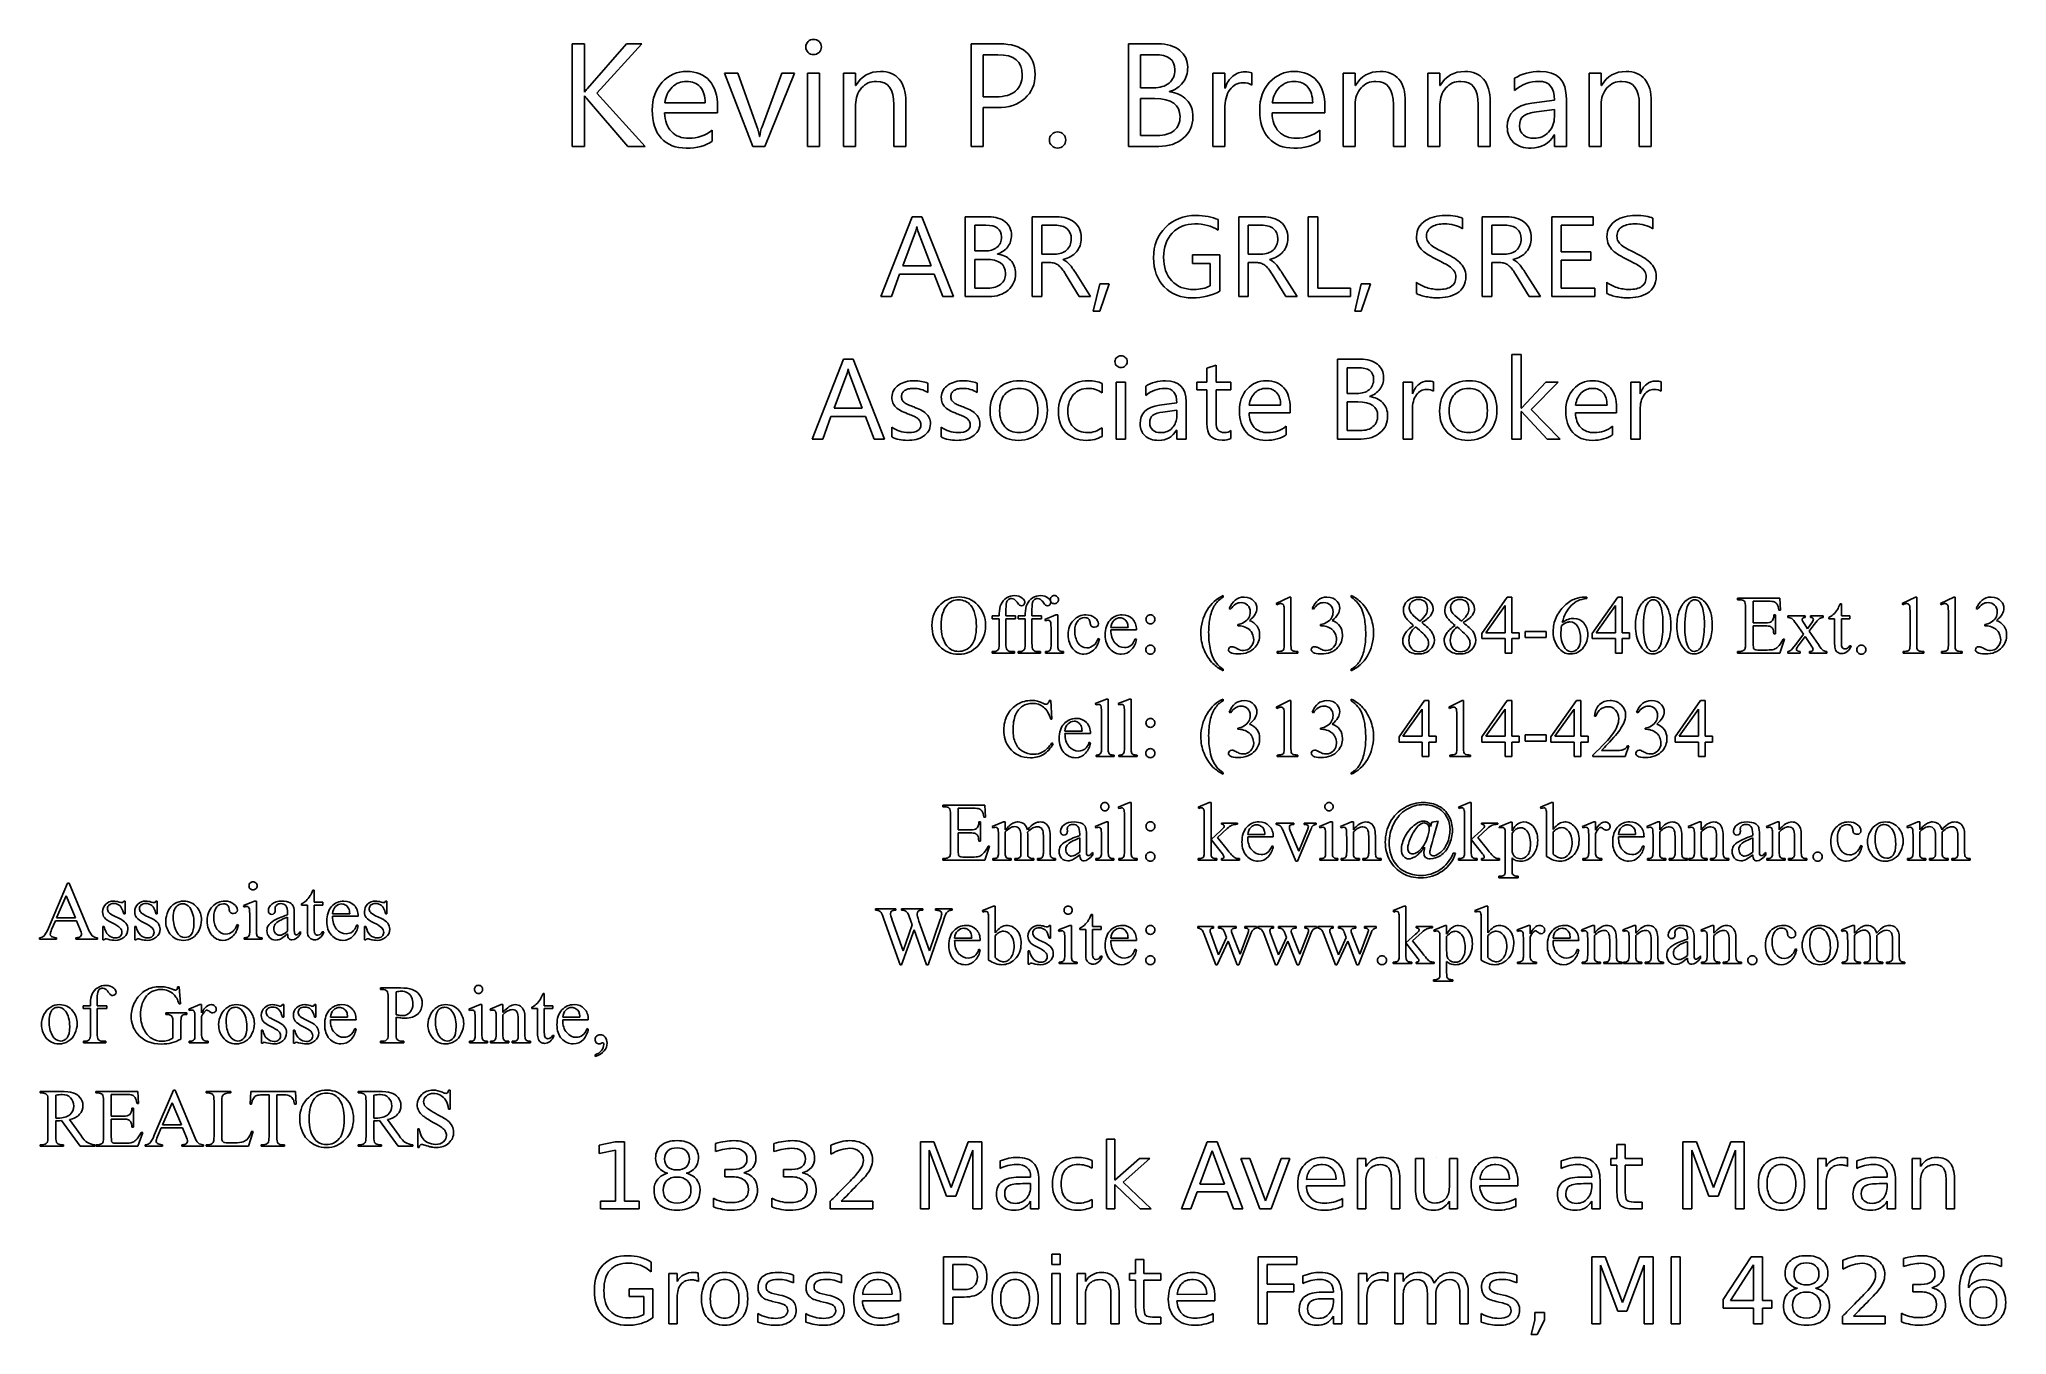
# Model space of a CAD drawing. Extents: x 2.32 to 5.29, y 6.96 to 8.91.
import ezdxf

# ---------------------------------------------------------------- set-up
doc = ezdxf.new("R2010")
doc.units = 0
doc.layers.add('Layer_1', color=7, linetype='CONTINUOUS')

msp = doc.modelspace()

# ---------------------------------------------------------------- linework, layer by layer
at = {"layer": 'Layer_1', "color": 7}
for p, q in [((3.128963, 8.752475), (3.128963, 8.907331)), ((3.128963, 8.907331), (3.147502, 8.907331)), ((3.147502, 8.907331), (3.147502, 8.834546)), ((3.152137, 8.839838), (3.211288, 8.907331)), ((3.234352, 8.907331), (3.166483, 8.833034)), ((3.211288, 8.907331), (3.234352, 8.907331)), ((3.493358, 8.891132), (3.493358, 8.891132)), ((3.731066, 8.752475), (3.731066, 8.907331)), ((3.731066, 8.907331), (3.774546, 8.907331)), ((3.749606, 8.890916), (3.749606, 8.827419)), ((3.771346, 8.890916), (3.749606, 8.890916)), ((3.749606, 8.890916), (3.749606, 8.890916)), ((3.968552, 8.752475), (3.968552, 8.907331)), ((3.968552, 8.907331), (4.013578, 8.907331)), ((3.987092, 8.890916), (3.987092, 8.840918)), ((4.008391, 8.890916), (3.987092, 8.890916)), ((3.987092, 8.890916), (3.987092, 8.890916)), ((3.401984, 8.752475), (3.359165, 8.863055)), ((3.359165, 8.863055), (3.379029, 8.863055)), ((3.379029, 8.863055), (3.407722, 8.782712)), ((3.415667, 8.78228), (3.445684, 8.863055)), ((3.464776, 8.863055), (3.419751, 8.752475)), ((3.445684, 8.863055), (3.464776, 8.863055)), ((3.464776, 8.863055), (3.464776, 8.863055)), ((3.484089, 8.752475), (3.484089, 8.863055)), ((3.484089, 8.863055), (3.502187, 8.863055)), ((3.502187, 8.863055), (3.502187, 8.752475)), ((3.538825, 8.752475), (3.538825, 8.863055)), ((3.538825, 8.863055), (3.556924, 8.863055)), ((3.556924, 8.863055), (3.556924, 8.844697)), ((4.095903, 8.752475), (4.095903, 8.863055)), ((4.095903, 8.863055), (4.114002, 8.863055)), ((4.114002, 8.863055), (4.114002, 8.84027)), ((4.154833, 8.863487), (4.154833, 8.845129)), ((4.292779, 8.752475), (4.292779, 8.863055)), ((4.292779, 8.863055), (4.310877, 8.863055)), ((4.310877, 8.863055), (4.310877, 8.844697)), ((4.420792, 8.752475), (4.420792, 8.863055)), ((4.420792, 8.863055), (4.43889, 8.863055)), ((4.43889, 8.863055), (4.43889, 8.844697)), ((4.551454, 8.837138), (4.551454, 8.85528)), ((4.664017, 8.752475), (4.664017, 8.863055)), ((4.664017, 8.863055), (4.682116, 8.863055)), ((4.682116, 8.863055), (4.682116, 8.844697)), ((3.147502, 8.834546), (3.147944, 8.834546)), ((3.147944, 8.828715), (3.147502, 8.828715)), ((3.147502, 8.828715), (3.147502, 8.752475)), ((3.213274, 8.752475), (3.152137, 8.823315)), ((3.166483, 8.833034), (3.239098, 8.752475)), ((3.556924, 8.844697), (3.557365, 8.844697)), ((3.632628, 8.820076), (3.632628, 8.752475)), ((3.749606, 8.827419), (3.769028, 8.827419)), ((3.987092, 8.840918), (4.006073, 8.840918)), ((3.987092, 8.824611), (3.987092, 8.768889)), ((4.008391, 8.824611), (3.987092, 8.824611)), ((3.987092, 8.824611), (3.987092, 8.824611)), ((4.030793, 8.835194), (4.030793, 8.834762)), ((4.114002, 8.84027), (4.114443, 8.84027)), ((4.154833, 8.845129), (4.154834, 8.845129)), ((4.310877, 8.844697), (4.311318, 8.844697)), ((4.386581, 8.820076), (4.386581, 8.752475)), ((4.43889, 8.844697), (4.439332, 8.844697)), ((4.514595, 8.820076), (4.514595, 8.752475)), ((4.577719, 8.817916), (4.611598, 8.822559)), ((4.629697, 8.824395), (4.629697, 8.752475)), ((4.682116, 8.844697), (4.682557, 8.844697)), ((4.75782, 8.820076), (4.75782, 8.752475)), ((3.348461, 8.803337), (3.268673, 8.803337)), ((3.268894, 8.818348), (3.329921, 8.818348)), ((3.329921, 8.818348), (3.329921, 8.818348)), ((3.348461, 8.812625), (3.348461, 8.803337)), ((3.348461, 8.803337), (3.348461, 8.803337)), ((3.556924, 8.81554), (3.556924, 8.752475)), ((3.61453, 8.752475), (3.61453, 8.81554)), ((3.749606, 8.811005), (3.749606, 8.752475)), ((3.770463, 8.811005), (3.749606, 8.811005)), ((3.749606, 8.811005), (3.749606, 8.811005)), ((4.114002, 8.808845), (4.114002, 8.752475)), ((4.2653, 8.803337), (4.185513, 8.803337)), ((4.185733, 8.818348), (4.24676, 8.818348)), ((4.24676, 8.818348), (4.24676, 8.818348)), ((4.2653, 8.812625), (4.2653, 8.803337)), ((4.2653, 8.803337), (4.2653, 8.803337)), ((4.310877, 8.81554), (4.310877, 8.752475)), ((4.368483, 8.752475), (4.368483, 8.81554)), ((4.43889, 8.81554), (4.43889, 8.752475)), ((4.496496, 8.752475), (4.496496, 8.81554)), ((4.611598, 8.808413), (4.58434, 8.804741)), ((4.611598, 8.797398), (4.611598, 8.808413)), ((4.611598, 8.808413), (4.611598, 8.808413)), ((4.682116, 8.81554), (4.682116, 8.752475)), ((4.739721, 8.752475), (4.739721, 8.81554)), ((3.340625, 8.777096), (3.340625, 8.760466)), ((3.411695, 8.767269), (3.412136, 8.767269)), ((3.987092, 8.768889), (4.012253, 8.768889)), ((4.257465, 8.777096), (4.257465, 8.760466)), ((4.611598, 8.769753), (4.611157, 8.769753)), ((4.611598, 8.752475), (4.611598, 8.769753)), ((3.147502, 8.752475), (3.128963, 8.752475)), ((3.239098, 8.752475), (3.213274, 8.752475)), ((3.239098, 8.752475), (3.239098, 8.752475)), ((3.419751, 8.752475), (3.401984, 8.752475)), ((3.502187, 8.752475), (3.484089, 8.752475)), ((3.502187, 8.752475), (3.502187, 8.752475)), ((3.556924, 8.752475), (3.538825, 8.752475)), ((3.632628, 8.752475), (3.61453, 8.752475)), ((3.632628, 8.752475), (3.632628, 8.752475)), ((3.749606, 8.752475), (3.731066, 8.752475)), ((3.861617, 8.750099), (3.861617, 8.750099)), ((3.968552, 8.752474), (3.968552, 8.752475)), ((4.014681, 8.752474), (3.968552, 8.752474)), ((4.114002, 8.752475), (4.095903, 8.752475)), ((4.310877, 8.752475), (4.292779, 8.752475)), ((4.386582, 8.752475), (4.368483, 8.752475)), ((4.386581, 8.752475), (4.386582, 8.752475)), ((4.43889, 8.752475), (4.420792, 8.752475)), ((4.514595, 8.752475), (4.496496, 8.752475)), ((4.514595, 8.752475), (4.514595, 8.752475)), ((4.629696, 8.752475), (4.611598, 8.752475)), ((4.629697, 8.752475), (4.629696, 8.752475)), ((4.682116, 8.752475), (4.664017, 8.752475)), ((4.75782, 8.752475), (4.739721, 8.752475)), ((4.75782, 8.752475), (4.75782, 8.752475)), ((3.594886, 8.525865), (3.642094, 8.646308)), ((3.642094, 8.646308), (3.657029, 8.646308)), ((3.657029, 8.646308), (3.704409, 8.525865)), ((3.722433, 8.525865), (3.722433, 8.646308)), ((3.722433, 8.646308), (3.757453, 8.646308)), ((3.823373, 8.525865), (3.823373, 8.646308)), ((3.823373, 8.646308), (3.860109, 8.646308)), ((4.104131, 8.641941), (4.104131, 8.626319)), ((4.135117, 8.525865), (4.135117, 8.646308)), ((4.135117, 8.646308), (4.171853, 8.646308)), ((4.240176, 8.525865), (4.240176, 8.646308)), ((4.240176, 8.646308), (4.254596, 8.646308)), ((4.254596, 8.646308), (4.254596, 8.538632)), ((4.472782, 8.644041), (4.472782, 8.628167)), ((4.50248, 8.525865), (4.50248, 8.646308)), ((4.50248, 8.646308), (4.539217, 8.646308)), ((4.607539, 8.525865), (4.607539, 8.646308)), ((4.607539, 8.646308), (4.670025, 8.646308)), ((4.670025, 8.646308), (4.670025, 8.633542)), ((4.76015, 8.644041), (4.76015, 8.628167)), ((3.647158, 8.623631), (3.628018, 8.572312)), ((3.649476, 8.631694), (3.649132, 8.631694)), ((3.670676, 8.572312), (3.651364, 8.623631)), ((3.736853, 8.633542), (3.736853, 8.594654)), ((3.753419, 8.633542), (3.736853, 8.633542)), ((3.736853, 8.633542), (3.736853, 8.633542)), ((3.837792, 8.633542), (3.837792, 8.589866)), ((3.857534, 8.633542), (3.837792, 8.633542)), ((3.837792, 8.633542), (3.837792, 8.633542)), ((4.149536, 8.633542), (4.149536, 8.589866)), ((4.169278, 8.633542), (4.149536, 8.633542)), ((4.149536, 8.633542), (4.149536, 8.633542)), ((4.5169, 8.633542), (4.5169, 8.589866)), ((4.536642, 8.633542), (4.5169, 8.633542)), ((4.5169, 8.633542), (4.5169, 8.633542)), ((4.670025, 8.633542), (4.621959, 8.633542)), ((4.621959, 8.633542), (4.621959, 8.593478)), ((3.736853, 8.594654), (3.751617, 8.594654)), ((3.736853, 8.581971), (3.736853, 8.538632)), ((3.753419, 8.581971), (3.736853, 8.581971)), ((3.736853, 8.581971), (3.736853, 8.581971)), ((3.770843, 8.590202), (3.770843, 8.589866)), ((3.837792, 8.589866), (3.857362, 8.589866)), ((3.870237, 8.581803), (3.870237, 8.581466)), ((4.065249, 8.575924), (4.065249, 8.588691)), ((4.065249, 8.588691), (4.10662, 8.588691)), ((4.10662, 8.588691), (4.10662, 8.534096)), ((4.149536, 8.589866), (4.169106, 8.589866)), ((4.181981, 8.581803), (4.181981, 8.581466)), ((4.5169, 8.589866), (4.53647, 8.589866)), ((4.549345, 8.581803), (4.549345, 8.581466)), ((4.621959, 8.593478), (4.66642, 8.593478)), ((4.66642, 8.593478), (4.66642, 8.580795)), ((3.623211, 8.559629), (3.610937, 8.525865)), ((3.675397, 8.559629), (3.623211, 8.559629)), ((3.628018, 8.572312), (3.670676, 8.572312)), ((3.670676, 8.572312), (3.670676, 8.572312)), ((3.688444, 8.525865), (3.675397, 8.559629)), ((3.849637, 8.5771), (3.837792, 8.5771)), ((3.837792, 8.5771), (3.837792, 8.525865)), ((3.894442, 8.525865), (3.873842, 8.559629)), ((3.88852, 8.562064), (3.911609, 8.525864)), ((4.0922, 8.575924), (4.065249, 8.575924)), ((4.0922, 8.542159), (4.0922, 8.575924)), ((4.161381, 8.5771), (4.149536, 8.5771)), ((4.149536, 8.5771), (4.149536, 8.525865)), ((4.206186, 8.525865), (4.185586, 8.559629)), ((4.200264, 8.562064), (4.223353, 8.525864)), ((4.528745, 8.5771), (4.5169, 8.5771)), ((4.5169, 8.5771), (4.5169, 8.525865)), ((4.57355, 8.525865), (4.55295, 8.559629)), ((4.567627, 8.562064), (4.590716, 8.525864)), ((4.66642, 8.580795), (4.621959, 8.580795)), ((4.621959, 8.580795), (4.621959, 8.538632)), ((3.610937, 8.525865), (3.594886, 8.525865)), ((3.704409, 8.525865), (3.688444, 8.525865)), ((3.704409, 8.525865), (3.704409, 8.525865)), ((3.722433, 8.525864), (3.722433, 8.525865)), ((3.758311, 8.525864), (3.722433, 8.525864)), ((3.736853, 8.538632), (3.756423, 8.538632)), ((3.837792, 8.525865), (3.823373, 8.525865)), ((3.911609, 8.525865), (3.894442, 8.525865)), ((3.911609, 8.525864), (3.911609, 8.525865)), ((3.915643, 8.503691), (3.925685, 8.545015)), ((3.939418, 8.545015), (3.925685, 8.503691)), ((3.925685, 8.545015), (3.939418, 8.545015)), ((3.939418, 8.545015), (3.939418, 8.545015)), ((4.10662, 8.534096), (4.10662, 8.534096)), ((4.149536, 8.525865), (4.135117, 8.525865)), ((4.223353, 8.525865), (4.206186, 8.525865)), ((4.223353, 8.525864), (4.223353, 8.525865)), ((4.304035, 8.525865), (4.240176, 8.525865)), ((4.254596, 8.538632), (4.304035, 8.538632)), ((4.304035, 8.538632), (4.304035, 8.525865)), ((4.304035, 8.525865), (4.304035, 8.525865)), ((4.310129, 8.503691), (4.320172, 8.545015)), ((4.333905, 8.545015), (4.320172, 8.503691)), ((4.320172, 8.545015), (4.333905, 8.545015)), ((4.333905, 8.545015), (4.333905, 8.545015)), ((4.403344, 8.530736), (4.403344, 8.547367)), ((4.403344, 8.530737), (4.403344, 8.530736)), ((4.5169, 8.525865), (4.50248, 8.525865)), ((4.590716, 8.525865), (4.57355, 8.525865)), ((4.590716, 8.525864), (4.590716, 8.525865)), ((4.672772, 8.525865), (4.607539, 8.525865)), ((4.621959, 8.538632), (4.672772, 8.538632)), ((4.672772, 8.538632), (4.672772, 8.525865)), ((4.672772, 8.525865), (4.672772, 8.525865)), ((4.690711, 8.530736), (4.690711, 8.547367)), ((4.690711, 8.530737), (4.690711, 8.530736)), ((3.925685, 8.503691), (3.915643, 8.503691)), ((4.320172, 8.503691), (4.310129, 8.503691)), ((4.547285, 8.310847), (4.547285, 8.438178)), ((4.547285, 8.438178), (4.561361, 8.438178)), ((4.561361, 8.438178), (4.561361, 8.357463)), ((3.4912, 8.310847), (3.538408, 8.431291)), ((3.543472, 8.408613), (3.524332, 8.357295)), ((3.538408, 8.431291), (3.553343, 8.431291)), ((3.54579, 8.416676), (3.545447, 8.416676)), ((3.566991, 8.357295), (3.547678, 8.408613)), ((3.553343, 8.431291), (3.600723, 8.310847)), ((3.957443, 8.418692), (3.957443, 8.418692)), ((4.086965, 8.417852), (4.101041, 8.422304)), ((4.086965, 8.396854), (4.086965, 8.417852)), ((4.101041, 8.422304), (4.101041, 8.396854)), ((4.284122, 8.310847), (4.284122, 8.431291)), ((4.284122, 8.431291), (4.319142, 8.431291)), ((4.298542, 8.418524), (4.298542, 8.379636)), ((4.315108, 8.418524), (4.298542, 8.418524)), ((4.298542, 8.418524), (4.298542, 8.418524)), ((3.665784, 8.395007), (3.665784, 8.381064)), ((3.740287, 8.395007), (3.740287, 8.381064)), ((3.803631, 8.387279), (3.803631, 8.387279)), ((3.928947, 8.394671), (3.928947, 8.38056)), ((3.950233, 8.310847), (3.950233, 8.396854)), ((3.950233, 8.396854), (3.96431, 8.396854)), ((3.96431, 8.396854), (3.96431, 8.310847)), ((3.994866, 8.376696), (3.994866, 8.390807)), ((4.071858, 8.385096), (4.071858, 8.396854)), ((4.071858, 8.396854), (4.086965, 8.396854)), ((4.086965, 8.385096), (4.071858, 8.385096)), ((4.086965, 8.334197), (4.086965, 8.385096)), ((4.101041, 8.396854), (4.123186, 8.396854)), ((4.123186, 8.385096), (4.101041, 8.385096)), ((4.101041, 8.385096), (4.101041, 8.336633)), ((4.123186, 8.396854), (4.123186, 8.385096)), ((4.298542, 8.379636), (4.313305, 8.379636)), ((4.332532, 8.375185), (4.332532, 8.374848)), ((4.383173, 8.310847), (4.383173, 8.396854)), ((4.383173, 8.396854), (4.397249, 8.396854)), ((4.397249, 8.396854), (4.397249, 8.379132)), ((4.397249, 8.379132), (4.397593, 8.379132)), ((4.429008, 8.39719), (4.429008, 8.382912)), ((4.429008, 8.382912), (4.429008, 8.382912)), ((4.482052, 8.387279), (4.482052, 8.387279)), ((4.561705, 8.357463), (4.598613, 8.396854)), ((4.617067, 8.396854), (4.576296, 8.355363)), ((4.598613, 8.396854), (4.617067, 8.396854)), ((4.726847, 8.310847), (4.726847, 8.396854)), ((4.726847, 8.396854), (4.740923, 8.396854)), ((4.740923, 8.396854), (4.740923, 8.379132)), ((4.740923, 8.379132), (4.741266, 8.379132)), ((4.772681, 8.39719), (4.772681, 8.382912)), ((4.772681, 8.382912), (4.772681, 8.382912)), ((3.519525, 8.344612), (3.507251, 8.310847)), ((3.571711, 8.344612), (3.519525, 8.344612)), ((3.524332, 8.357295), (3.566991, 8.357295)), ((3.566991, 8.357295), (3.566991, 8.357295)), ((3.584758, 8.310847), (3.571711, 8.344612)), ((4.015294, 8.361746), (4.041645, 8.365358)), ((4.041645, 8.354355), (4.020444, 8.351499)), ((4.041645, 8.345788), (4.041645, 8.354355)), ((4.041645, 8.354355), (4.041645, 8.354355)), ((4.055721, 8.366786), (4.055721, 8.310847)), ((4.212795, 8.350407), (4.150738, 8.350407)), ((4.15091, 8.362082), (4.198375, 8.362082)), ((4.198375, 8.362082), (4.198375, 8.362082)), ((4.212795, 8.35763), (4.212795, 8.350407)), ((4.212795, 8.350407), (4.212795, 8.350407)), ((4.298542, 8.366953), (4.298542, 8.323614)), ((4.315108, 8.366953), (4.298542, 8.366953)), ((4.298542, 8.366953), (4.298542, 8.366953)), ((4.397249, 8.354691), (4.397249, 8.310847)), ((4.561361, 8.357463), (4.561705, 8.357463)), ((4.561705, 8.352171), (4.561361, 8.352171)), ((4.561361, 8.352171), (4.561361, 8.310847)), ((4.600501, 8.310847), (4.561705, 8.352171)), ((4.576296, 8.355363), (4.620243, 8.310847)), ((4.705474, 8.350407), (4.643417, 8.350407)), ((4.643589, 8.362082), (4.691054, 8.362082)), ((4.691054, 8.362082), (4.691054, 8.362082)), ((4.705474, 8.35763), (4.705474, 8.350407)), ((4.705474, 8.350407), (4.705474, 8.350407)), ((4.740923, 8.354691), (4.740923, 8.310847)), ((3.611538, 8.313955), (3.611538, 8.328738)), ((3.611538, 8.313955), (3.611538, 8.313955)), ((3.68604, 8.313955), (3.68604, 8.328738)), ((3.68604, 8.313955), (3.68604, 8.313955)), ((3.928775, 8.327898), (3.928775, 8.314795)), ((3.928775, 8.314795), (3.928775, 8.314795)), ((4.041645, 8.324286), (4.041302, 8.324286)), ((4.041645, 8.310847), (4.041645, 8.324286)), ((4.123186, 8.323446), (4.123186, 8.311687)), ((4.206701, 8.329997), (4.206701, 8.317063)), ((4.298542, 8.323614), (4.318112, 8.323614)), ((4.69938, 8.329997), (4.69938, 8.317063)), ((3.507251, 8.310847), (3.4912, 8.310847)), ((3.600723, 8.310847), (3.584758, 8.310847)), ((3.600723, 8.310847), (3.600723, 8.310847)), ((3.802601, 8.308832), (3.802601, 8.308832)), ((3.96431, 8.310847), (3.950233, 8.310847)), ((3.96431, 8.310847), (3.96431, 8.310847)), ((4.055721, 8.310847), (4.041645, 8.310847)), ((4.055721, 8.310847), (4.055721, 8.310847)), ((4.123186, 8.311687), (4.123186, 8.311687)), ((4.32, 8.310847), (4.284122, 8.310847)), ((4.284122, 8.310847), (4.284122, 8.310847)), ((4.397249, 8.310847), (4.383173, 8.310847)), ((4.481022, 8.308832), (4.481022, 8.308832)), ((4.561361, 8.310847), (4.547285, 8.310847)), ((4.620243, 8.310847), (4.600501, 8.310847)), ((4.620243, 8.310847), (4.620243, 8.310847)), ((4.740923, 8.310847), (4.726847, 8.310847)), ((3.712204, 8.067988), (3.712204, 8.067988)), ((3.713363, 8.072443), (3.713363, 8.072443)), ((3.773666, 8.043696), (3.773666, 8.047358)), ((3.783737, 8.047724), (3.783737, 8.043696)), ((3.812973, 8.043696), (3.812973, 8.047358)), ((3.823043, 8.047724), (3.823043, 8.043696)), ((3.856918, 8.07458), (3.856918, 8.07458)), ((4.111662, 8.07458), (4.111662, 8.072016)), ((4.122954, 8.053829), (4.12094, 8.054805)), ((4.12094, 8.054805), (4.12094, 8.054804)), ((4.192656, 8.060542), (4.19174, 8.062434)), ((4.19174, 8.062434), (4.191741, 8.062434)), ((4.191741, 8.062434), (4.211882, 8.07226)), ((4.203825, 8.002375), (4.203825, 8.047053)), ((4.211882, 8.07226), (4.213896, 8.07226)), ((4.213896, 8.07226), (4.213896, 8.002375)), ((4.247954, 8.053829), (4.24594, 8.054805)), ((4.24594, 8.054805), (4.24594, 8.054804)), ((4.3049, 8.072016), (4.3049, 8.07458)), ((4.3049, 8.072016), (4.3049, 8.072016)), ((4.502043, 8.017451), (4.540434, 8.07226)), ((4.537078, 8.059382), (4.508025, 8.018305)), ((4.537078, 8.018305), (4.537078, 8.059382)), ((4.540434, 8.07226), (4.547148, 8.07226)), ((4.547148, 8.07226), (4.547148, 8.018305)), ((4.656828, 8.07226), (4.660369, 8.07226)), ((4.660369, 8.07226), (4.660369, 8.070002)), ((4.660369, 8.07226), (4.660369, 8.07226)), ((4.668791, 8.017451), (4.707182, 8.07226)), ((4.703826, 8.059382), (4.674773, 8.018305)), ((4.703826, 8.018305), (4.703826, 8.059382)), ((4.707182, 8.07226), (4.713896, 8.07226)), ((4.713896, 8.07226), (4.713896, 8.018305)), ((4.888151, 8.068294), (4.888151, 8.070552)), ((4.888151, 8.070552), (4.951933, 8.070552)), ((4.891081, 8.068294), (4.888151, 8.068294)), ((4.899992, 8.002376), (4.899992, 8.056148)), ((4.911711, 8.066035), (4.911711, 8.03332)), ((4.934416, 8.066035), (4.911711, 8.066035)), ((4.911711, 8.066035), (4.911711, 8.066035)), ((4.952848, 8.052424), (4.950468, 8.052424)), ((4.951933, 8.070552), (4.952848, 8.052424)), ((5.042754, 8.062068), (5.044646, 8.062068)), ((5.044646, 8.062068), (5.044646, 8.043696)), ((5.044646, 8.062068), (5.044646, 8.062068)), ((5.137236, 8.060542), (5.13632, 8.062434)), ((5.13632, 8.062434), (5.136321, 8.062434)), ((5.136321, 8.062434), (5.156462, 8.07226)), ((5.148405, 8.002375), (5.148405, 8.047053)), ((5.156462, 8.07226), (5.158476, 8.07226)), ((5.158476, 8.07226), (5.158476, 8.002375)), ((5.194182, 8.062434), (5.214324, 8.07226)), ((5.195097, 8.060542), (5.194182, 8.062434)), ((5.194182, 8.062434), (5.194182, 8.062434)), ((5.206266, 8.002375), (5.206266, 8.047053)), ((5.214324, 8.07226), (5.216338, 8.07226)), ((5.216338, 8.07226), (5.216338, 8.002375)), ((5.250395, 8.053829), (5.248381, 8.054805)), ((5.248381, 8.054805), (5.248381, 8.054804)), ((3.762802, 8.039301), (3.762802, 8.043696)), ((3.762802, 8.043696), (3.773666, 8.043696)), ((3.773666, 8.039301), (3.762802, 8.039301)), ((3.773666, 8.002558), (3.773666, 8.039301)), ((3.783737, 8.043696), (3.798141, 8.043696)), ((3.798141, 8.039302), (3.783737, 8.039302)), ((3.783737, 8.039302), (3.783737, 8.039301)), ((3.783737, 8.039301), (3.783737, 8.002558)), ((3.798141, 8.043696), (3.798141, 8.039302)), ((3.802108, 8.039301), (3.802108, 8.043696)), ((3.802108, 8.043696), (3.812973, 8.043696)), ((3.812973, 8.039301), (3.802108, 8.039301)), ((3.812973, 8.002558), (3.812973, 8.039301)), ((3.823043, 8.043696), (3.837448, 8.043696)), ((3.837448, 8.039302), (3.823043, 8.039302)), ((3.823043, 8.039302), (3.823043, 8.039301)), ((3.823043, 8.039301), (3.823043, 8.002558)), ((3.837448, 8.043696), (3.837448, 8.039302)), ((3.842453, 8.038508), (3.859298, 8.045344)), ((3.843307, 8.03631), (3.842453, 8.038508)), ((3.851852, 8.000422), (3.851852, 8.021967)), ((3.859298, 8.045344), (3.861984, 8.045344)), ((3.861984, 8.045344), (3.861984, 8.000422)), ((3.861984, 8.045344), (3.861984, 8.045344)), ((3.942184, 8.026179), (3.968063, 8.026179)), ((3.942184, 8.026179), (3.942184, 8.026179)), ((3.980819, 8.022639), (3.942184, 8.022639)), ((3.942184, 8.022639), (3.942184, 8.022639)), ((4.001938, 8.045405), (4.001938, 8.045405)), ((4.133574, 8.028865), (4.133574, 8.030696)), ((4.135527, 8.028865), (4.133574, 8.028865)), ((4.258574, 8.028865), (4.258574, 8.030696)), ((4.260527, 8.028865), (4.258574, 8.028865)), ((4.39865, 8.044306), (4.40866, 8.036006)), ((4.399077, 8.029475), (4.399077, 8.029475)), ((4.401946, 8.027155), (4.401946, 8.027155)), ((4.40866, 8.036006), (4.40866, 8.036006)), ((4.46115, 8.044306), (4.47116, 8.036006)), ((4.461577, 8.029475), (4.461577, 8.029475)), ((4.464446, 8.027155), (4.464446, 8.027155)), ((4.47116, 8.036006), (4.47116, 8.036006)), ((4.502043, 8.009638), (4.502043, 8.017451)), ((4.508025, 8.018305), (4.537078, 8.018305)), ((4.537078, 8.018305), (4.537078, 8.018305)), ((4.547148, 8.018305), (4.558257, 8.018305)), ((4.558257, 8.018305), (4.558257, 8.009638)), ((4.558257, 8.018305), (4.558257, 8.018305)), ((4.567656, 8.020442), (4.599211, 8.020442)), ((4.567656, 8.011225), (4.567656, 8.020442)), ((4.567656, 8.020442), (4.567656, 8.020442)), ((4.599211, 8.020442), (4.599211, 8.011225)), ((4.622404, 8.029536), (4.622405, 8.029536)), ((4.668791, 8.009638), (4.668791, 8.017451)), ((4.674773, 8.018305), (4.703826, 8.018305)), ((4.703826, 8.018305), (4.703826, 8.018305)), ((4.713896, 8.018305), (4.725005, 8.018305)), ((4.725005, 8.018305), (4.725005, 8.009638)), ((4.725005, 8.018305), (4.725005, 8.018305)), ((4.733855, 8.028681), (4.733855, 8.028681)), ((4.745818, 8.027155), (4.745818, 8.027155)), ((4.796355, 8.028681), (4.796355, 8.028681)), ((4.808318, 8.027155), (4.808318, 8.027155)), ((4.911711, 8.03332), (4.9299, 8.03332)), ((4.9299, 8.028864), (4.911711, 8.028864)), ((4.911711, 8.028864), (4.911711, 8.001582)), ((4.9429, 8.045344), (4.945159, 8.045344)), ((4.945159, 8.045344), (4.945159, 8.016535)), ((4.963652, 8.043696), (4.989958, 8.043696)), ((4.963652, 8.041438), (4.963652, 8.043696)), ((4.963652, 8.043696), (4.963652, 8.043696)), ((4.987456, 8.016108), (4.976835, 8.031489)), ((4.989592, 8.030757), (4.993559, 8.024409)), ((4.989958, 8.043696), (4.989958, 8.041438)), ((4.993559, 8.024409), (4.998137, 8.030757)), ((5.003691, 8.030757), (4.996062, 8.020564)), ((4.996062, 8.020564), (5.009978, 8.000544)), ((4.998137, 8.041438), (4.998137, 8.043696)), ((4.998137, 8.043696), (5.017058, 8.043696)), ((5.017058, 8.043696), (5.017058, 8.041438)), ((5.025725, 8.039423), (5.025725, 8.041438)), ((5.034575, 8.039423), (5.025725, 8.039423)), ((5.034575, 8.001826), (5.034575, 8.039423)), ((5.044646, 8.043696), (5.057707, 8.043696)), ((5.057707, 8.039423), (5.044646, 8.039423)), ((5.044646, 8.039423), (5.044646, 8.003169)), ((5.057707, 8.043696), (5.057707, 8.039423)), ((5.261015, 8.028865), (5.261015, 8.030696)), ((5.262969, 8.028865), (5.261015, 8.028865)), ((3.763168, 7.987788), (3.763168, 7.989985)), ((3.763168, 7.989985), (3.76567, 7.989985)), ((3.796554, 7.987788), (3.763168, 7.987788)), ((3.791488, 7.989985), (3.796554, 7.989985)), ((3.796554, 7.989985), (3.796554, 7.987788)), ((3.802475, 7.987788), (3.802475, 7.989985)), ((3.802475, 7.989985), (3.804977, 7.989985)), ((3.835861, 7.987788), (3.802475, 7.987788)), ((3.830795, 7.989985), (3.835861, 7.989985)), ((3.835861, 7.989985), (3.835861, 7.987788)), ((3.843307, 7.987788), (3.843307, 7.989985)), ((3.870468, 7.987788), (3.843307, 7.987788)), ((3.870468, 7.989985), (3.870468, 7.987788)), ((3.92308, 8.009882), (3.92485, 8.009028)), ((3.92485, 8.009028), (3.92485, 8.009028)), ((3.978927, 8.009394), (3.980819, 8.008173)), ((4.001815, 7.99969), (4.001815, 7.99969)), ((4.193205, 7.987788), (4.193205, 7.990046)), ((4.224333, 7.987788), (4.193205, 7.987788)), ((4.224333, 7.990046), (4.224333, 7.987788)), ((4.537078, 8.009638), (4.502043, 8.009638)), ((4.537078, 7.987788), (4.537078, 8.009638)), ((4.547148, 7.987788), (4.537078, 7.987788)), ((4.558257, 8.009638), (4.547148, 8.009638)), ((4.547148, 8.009638), (4.547148, 7.987788)), ((4.599211, 8.011225), (4.567656, 8.011225)), ((4.703826, 8.009638), (4.668791, 8.009638)), ((4.703826, 7.987788), (4.703826, 8.009638)), ((4.713896, 7.987788), (4.703826, 7.987788)), ((4.725005, 8.009638), (4.713896, 8.009638)), ((4.713896, 8.009638), (4.713896, 7.987788)), ((4.888151, 7.987788), (4.888151, 7.990046)), ((4.888151, 7.990046), (4.891081, 7.990046)), ((4.951933, 7.987788), (4.888151, 7.987788)), ((4.918547, 7.992305), (4.932585, 7.992305)), ((4.945159, 8.016535), (4.9429, 8.016535)), ((4.959074, 8.00854), (4.951933, 7.987788)), ((4.956633, 8.00854), (4.959074, 8.00854)), ((4.964079, 7.987788), (4.964079, 7.989985)), ((4.982329, 7.987788), (4.964079, 7.987788)), ((4.975737, 8.000544), (4.987456, 8.016108)), ((4.989958, 8.012507), (4.980986, 8.000544)), ((4.982329, 7.989985), (4.982329, 7.987788)), ((4.998137, 8.000544), (4.989958, 8.012507)), ((4.996611, 7.987788), (4.996611, 7.989985)), ((5.022978, 7.987788), (4.996611, 7.987788)), ((5.022978, 7.989985), (5.022978, 7.987788)), ((5.057036, 7.998896), (5.059416, 7.998896)), ((5.074797, 7.999629), (5.074797, 7.999629)), ((5.137785, 7.987788), (5.137785, 7.990046)), ((5.168913, 7.987788), (5.137785, 7.987788)), ((5.168913, 7.990046), (5.168913, 7.987788)), ((5.195646, 7.987788), (5.195646, 7.990046)), ((5.226774, 7.987788), (5.195646, 7.987788)), ((5.226774, 7.990046), (5.226774, 7.987788)), ((4.111662, 7.963313), (4.111662, 7.961054)), ((4.111662, 7.963313), (4.111662, 7.963313)), ((4.3049, 7.961054), (4.3049, 7.963313)), ((3.849167, 7.916193), (3.851303, 7.916193)), ((3.851303, 7.916193), (3.853195, 7.888056)), ((3.851303, 7.916193), (3.851303, 7.916193)), ((3.918685, 7.911493), (3.935347, 7.918329)), ((3.919722, 7.909357), (3.918685, 7.911493)), ((3.935347, 7.918329), (3.938094, 7.918329)), ((3.938094, 7.918329), (3.938095, 7.91833)), ((3.938095, 7.91833), (3.938095, 7.844172)), ((3.953353, 7.911493), (3.970015, 7.918329)), ((3.95439, 7.909357), (3.953353, 7.911493)), ((3.970015, 7.918329), (3.972762, 7.918329)), ((3.972762, 7.918329), (3.972763, 7.91833)), ((3.972763, 7.91833), (3.972763, 7.844172)), ((4.111662, 7.91833), (4.111662, 7.915766)), ((4.122954, 7.897579), (4.12094, 7.898555)), ((4.12094, 7.898555), (4.12094, 7.898554)), ((4.192656, 7.904292), (4.19174, 7.906184)), ((4.19174, 7.906184), (4.191741, 7.906184)), ((4.191741, 7.906184), (4.211882, 7.91601)), ((4.211882, 7.91601), (4.213896, 7.91601)), ((4.213896, 7.91601), (4.213896, 7.846125)), ((4.247954, 7.897579), (4.24594, 7.898555)), ((4.24594, 7.898555), (4.24594, 7.898554)), ((4.3049, 7.915766), (4.3049, 7.91833)), ((4.3049, 7.915766), (4.3049, 7.915766)), ((4.377043, 7.861201), (4.415434, 7.91601)), ((4.412078, 7.903132), (4.383025, 7.862055)), ((4.412078, 7.862055), (4.412078, 7.903132)), ((4.415434, 7.91601), (4.422148, 7.91601)), ((4.422148, 7.91601), (4.422148, 7.862055)), ((4.453154, 7.904292), (4.452238, 7.906184)), ((4.452238, 7.906184), (4.452239, 7.906184)), ((4.452239, 7.906184), (4.47238, 7.91601)), ((4.47238, 7.91601), (4.474394, 7.91601)), ((4.474394, 7.91601), (4.474394, 7.846125)), ((4.502043, 7.861201), (4.540434, 7.91601)), ((4.537078, 7.903132), (4.508025, 7.862055)), ((4.537078, 7.862055), (4.537078, 7.903132)), ((4.540434, 7.91601), (4.547148, 7.91601)), ((4.547148, 7.91601), (4.547148, 7.862055)), ((4.606291, 7.861201), (4.644682, 7.91601)), ((4.641326, 7.903132), (4.612273, 7.862055)), ((4.641326, 7.862055), (4.641326, 7.903132)), ((4.644682, 7.91601), (4.651396, 7.91601)), ((4.651396, 7.91601), (4.651396, 7.862055)), ((4.7377, 7.897579), (4.735686, 7.898555)), ((4.735686, 7.898555), (4.735686, 7.898554)), ((4.793791, 7.861201), (4.832182, 7.91601)), ((4.828826, 7.903132), (4.799773, 7.862055)), ((4.828826, 7.862055), (4.828826, 7.903132)), ((4.832182, 7.91601), (4.838896, 7.91601)), ((4.838896, 7.91601), (4.838896, 7.862055)), ((3.853195, 7.888056), (3.851303, 7.888056)), ((3.872848, 7.869929), (3.898727, 7.869929)), ((3.872848, 7.869929), (3.872848, 7.869929)), ((3.927963, 7.844172), (3.927963, 7.894953)), ((3.962631, 7.844172), (3.962631, 7.894953)), ((4.001938, 7.889155), (4.001938, 7.889155)), ((4.133574, 7.872615), (4.133574, 7.874446)), ((4.135527, 7.872615), (4.133574, 7.872615)), ((4.203825, 7.846125), (4.203825, 7.890803)), ((4.258574, 7.872615), (4.258574, 7.874446)), ((4.260527, 7.872615), (4.258574, 7.872615)), ((4.464323, 7.846125), (4.464323, 7.890803)), ((4.674162, 7.892634), (4.671904, 7.892634)), ((4.74832, 7.872615), (4.74832, 7.874446)), ((4.750273, 7.872615), (4.74832, 7.872615)), ((3.853195, 7.852168), (3.855087, 7.850947)), ((3.911483, 7.866389), (3.872848, 7.866389)), ((3.872848, 7.866389), (3.872848, 7.866389)), ((3.909591, 7.853144), (3.911483, 7.851923)), ((4.001815, 7.84344), (4.001815, 7.84344)), ((4.377043, 7.853388), (4.377043, 7.861201)), ((4.412078, 7.853388), (4.377043, 7.853388)), ((4.383025, 7.862055), (4.412078, 7.862055)), ((4.412078, 7.862055), (4.412078, 7.862055)), ((4.412078, 7.831538), (4.412078, 7.853388)), ((4.422148, 7.862055), (4.433257, 7.862055)), ((4.433257, 7.853388), (4.422148, 7.853388)), ((4.422148, 7.853388), (4.422148, 7.831538)), ((4.433257, 7.862055), (4.433257, 7.853388)), ((4.433257, 7.862055), (4.433257, 7.862055)), ((4.502043, 7.853388), (4.502043, 7.861201)), ((4.537078, 7.853388), (4.502043, 7.853388)), ((4.508025, 7.862055), (4.537078, 7.862055)), ((4.537078, 7.862055), (4.537078, 7.862055)), ((4.537078, 7.831538), (4.537078, 7.853388)), ((4.547148, 7.862055), (4.558257, 7.862055)), ((4.558257, 7.853388), (4.547148, 7.853388)), ((4.547148, 7.853388), (4.547148, 7.831538)), ((4.558257, 7.862055), (4.558257, 7.853388)), ((4.558257, 7.862055), (4.558257, 7.862055)), ((4.567656, 7.864192), (4.599211, 7.864192)), ((4.567656, 7.854975), (4.567656, 7.864192)), ((4.567656, 7.864192), (4.567656, 7.864192)), ((4.599211, 7.854975), (4.567656, 7.854975)), ((4.599211, 7.864192), (4.599211, 7.854975)), ((4.606291, 7.853388), (4.606291, 7.861201)), ((4.641326, 7.853388), (4.606291, 7.853388)), ((4.612273, 7.862055), (4.641326, 7.862055)), ((4.641326, 7.862055), (4.641326, 7.862055)), ((4.641326, 7.831538), (4.641326, 7.853388)), ((4.651396, 7.862055), (4.662505, 7.862055)), ((4.662505, 7.853388), (4.651396, 7.853388)), ((4.651396, 7.853388), (4.651396, 7.831538)), ((4.662505, 7.862055), (4.662505, 7.853388)), ((4.662505, 7.862055), (4.662505, 7.862055)), ((4.682524, 7.840754), (4.704131, 7.840754)), ((4.72415, 7.847468), (4.718352, 7.831538)), ((4.721892, 7.847467), (4.72415, 7.847467)), ((4.72415, 7.847467), (4.72415, 7.847468)), ((4.793791, 7.853388), (4.793791, 7.861201)), ((4.828826, 7.853388), (4.793791, 7.853388)), ((4.799773, 7.862055), (4.828826, 7.862055)), ((4.828826, 7.862055), (4.828826, 7.862055)), ((4.828826, 7.831538), (4.828826, 7.853388)), ((4.838896, 7.862055), (4.850005, 7.862055)), ((4.850005, 7.853388), (4.838896, 7.853388)), ((4.838896, 7.853388), (4.838896, 7.831538)), ((4.850005, 7.862055), (4.850005, 7.853388)), ((4.850005, 7.862055), (4.850005, 7.862055)), ((3.919723, 7.831538), (3.919723, 7.833735)), ((3.947128, 7.831538), (3.919723, 7.831538)), ((3.947128, 7.833735), (3.947128, 7.831538)), ((3.954391, 7.831538), (3.954391, 7.833735)), ((3.981796, 7.831538), (3.954391, 7.831538)), ((3.981796, 7.833735), (3.981796, 7.831538)), ((4.193205, 7.831538), (4.193205, 7.833796)), ((4.224333, 7.831538), (4.193205, 7.831538)), ((4.224333, 7.833796), (4.224333, 7.831538)), ((4.422148, 7.831538), (4.412078, 7.831538)), ((4.453703, 7.831538), (4.453703, 7.833796)), ((4.484831, 7.831538), (4.453703, 7.831538)), ((4.484831, 7.833796), (4.484831, 7.831538)), ((4.547148, 7.831538), (4.537078, 7.831538)), ((4.651396, 7.831538), (4.641326, 7.831538)), ((4.669524, 7.831538), (4.669524, 7.833796)), ((4.718352, 7.831538), (4.669524, 7.831538)), ((4.838896, 7.831538), (4.828826, 7.831538)), ((4.111662, 7.807063), (4.111662, 7.804804)), ((4.111662, 7.807063), (4.111662, 7.807063)), ((4.3049, 7.804804), (4.3049, 7.807063)), ((3.688277, 7.755794), (3.688277, 7.758052)), ((3.688277, 7.758052), (3.752059, 7.758052)), ((3.691207, 7.755794), (3.688277, 7.755794)), ((3.711837, 7.753535), (3.711837, 7.72082)), ((3.734542, 7.753535), (3.711837, 7.753535)), ((3.711837, 7.753535), (3.711837, 7.753535)), ((3.752059, 7.758052), (3.752974, 7.739924)), ((3.93309, 7.76208), (3.93309, 7.76208)), ((3.953353, 7.755243), (3.970015, 7.762079)), ((3.95439, 7.753107), (3.953353, 7.755243)), ((3.970015, 7.762079), (3.972762, 7.762079)), ((3.972762, 7.762079), (3.972763, 7.76208)), ((3.972763, 7.76208), (3.972763, 7.687922)), ((4.07388, 7.755244), (4.090482, 7.76208)), ((4.074918, 7.753108), (4.07388, 7.755244)), ((4.090482, 7.76208), (4.093289, 7.76208)), ((4.093289, 7.76208), (4.093291, 7.76208)), ((4.093291, 7.76208), (4.093291, 7.706477)), ((4.271391, 7.76208), (4.271391, 7.76208)), ((4.466702, 7.755244), (4.483304, 7.76208)), ((4.46774, 7.753108), (4.466702, 7.755244)), ((4.483304, 7.76208), (4.486111, 7.76208)), ((4.486111, 7.76208), (4.486113, 7.76208)), ((4.486113, 7.76208), (4.486113, 7.706477)), ((4.590362, 7.755244), (4.607146, 7.76208)), ((4.591216, 7.753107), (4.590362, 7.755244)), ((4.607146, 7.76208), (4.609893, 7.76208)), ((4.609893, 7.76208), (4.609893, 7.721552)), ((3.700118, 7.689876), (3.700118, 7.743648)), ((3.711837, 7.72082), (3.730026, 7.72082)), ((3.743026, 7.732844), (3.745285, 7.732844)), ((3.745285, 7.732844), (3.745285, 7.704035)), ((3.752974, 7.739924), (3.750594, 7.739924)), ((3.763168, 7.726008), (3.780014, 7.732844)), ((3.764084, 7.723811), (3.763168, 7.726008)), ((3.780014, 7.732844), (3.782638, 7.732844)), ((3.782638, 7.732844), (3.782638, 7.720942)), ((3.782638, 7.720942), (3.782638, 7.720942)), ((3.876327, 7.722285), (3.876449, 7.718745)), ((3.918625, 7.726008), (3.93547, 7.732844)), ((3.919479, 7.72381), (3.918625, 7.726008)), ((3.93547, 7.732844), (3.938156, 7.732844)), ((3.938156, 7.732844), (3.938156, 7.687922)), ((3.938156, 7.732844), (3.938156, 7.732844)), ((3.962631, 7.687922), (3.962631, 7.738703)), ((4.001938, 7.732905), (4.001938, 7.732905)), ((4.083158, 7.687556), (4.083158, 7.73846)), ((4.117582, 7.722712), (4.103239, 7.709468)), ((4.108915, 7.729243), (4.108915, 7.731196)), ((4.108915, 7.731196), (4.133207, 7.731196)), ((4.133207, 7.731196), (4.133207, 7.729243)), ((4.191802, 7.731196), (4.218108, 7.731196)), ((4.191802, 7.728938), (4.191802, 7.731196)), ((4.191802, 7.731196), (4.191802, 7.731196)), ((4.221526, 7.673579), (4.201568, 7.720759)), ((4.218108, 7.728938), (4.216399, 7.728938)), ((4.218108, 7.731196), (4.218108, 7.728938)), ((4.243865, 7.721553), (4.224029, 7.673579)), ((4.225798, 7.688715), (4.23886, 7.720759)), ((4.233855, 7.728938), (4.233855, 7.731196)), ((4.233855, 7.731196), (4.252105, 7.731196)), ((4.252105, 7.731196), (4.252105, 7.728938)), ((4.256926, 7.726008), (4.273772, 7.732844)), ((4.257781, 7.72381), (4.256926, 7.726008)), ((4.273772, 7.732844), (4.276458, 7.732844)), ((4.276457, 7.732844), (4.276457, 7.687922)), ((4.276458, 7.732844), (4.276457, 7.732844)), ((4.288665, 7.726008), (4.30551, 7.732844)), ((4.28958, 7.723811), (4.288665, 7.726008)), ((4.30551, 7.732844), (4.308135, 7.732844)), ((4.308135, 7.732844), (4.308135, 7.721003)), ((4.308135, 7.721003), (4.308135, 7.721003)), ((4.414946, 7.731257), (4.414946, 7.731257)), ((4.424773, 7.725703), (4.426787, 7.732417)), ((4.426787, 7.732417), (4.43637, 7.733759)), ((4.436369, 7.733759), (4.429228, 7.709406)), ((4.43637, 7.733759), (4.436369, 7.733759)), ((4.47598, 7.687556), (4.47598, 7.73846)), ((4.510404, 7.722712), (4.496061, 7.709468)), ((4.501737, 7.729243), (4.501737, 7.731196)), ((4.501737, 7.731196), (4.526029, 7.731196)), ((4.526029, 7.731196), (4.526029, 7.729243)), ((4.528044, 7.725642), (4.545256, 7.7326)), ((4.528044, 7.725641), (4.528044, 7.725642)), ((4.528777, 7.723688), (4.528044, 7.725641)), ((4.545256, 7.7326), (4.547576, 7.7326)), ((4.547576, 7.7326), (4.547576, 7.719538)), ((4.599822, 7.680659), (4.599822, 7.738581)), ((4.609893, 7.721552), (4.609892, 7.721552)), ((4.65396, 7.726008), (4.670867, 7.732844)), ((4.65457, 7.72381), (4.65396, 7.726008)), ((4.670867, 7.732844), (4.67343, 7.732844)), ((4.67343, 7.732844), (4.67343, 7.720271)), ((4.67343, 7.732844), (4.67343, 7.732844)), ((4.751067, 7.726008), (4.767913, 7.732844)), ((4.751983, 7.723811), (4.751067, 7.726008)), ((4.767913, 7.732844), (4.770538, 7.732844)), ((4.770538, 7.721003), (4.770537, 7.721003)), ((4.770538, 7.732844), (4.770538, 7.721003)), ((4.813567, 7.726008), (4.830413, 7.732844)), ((4.814483, 7.723811), (4.813567, 7.726008)), ((4.830413, 7.732844), (4.833038, 7.732844)), ((4.833038, 7.721003), (4.833037, 7.721003)), ((4.833038, 7.732844), (4.833038, 7.721003)), ((4.892119, 7.722285), (4.892241, 7.718745)), ((4.931487, 7.726008), (4.948333, 7.732844)), ((4.932403, 7.723811), (4.931487, 7.726008)), ((4.948333, 7.732844), (4.950957, 7.732844)), ((4.950957, 7.732844), (4.950957, 7.721003)), ((4.950957, 7.721003), (4.950957, 7.721003)), ((5.109282, 7.728877), (5.109282, 7.728877)), ((5.111174, 7.732844), (5.111174, 7.732844)), ((5.143462, 7.726008), (5.160308, 7.732844)), ((5.144378, 7.723811), (5.143462, 7.726008)), ((5.160308, 7.732844), (5.162932, 7.732844)), ((5.162932, 7.732844), (5.162932, 7.720942)), ((5.162932, 7.720942), (5.162932, 7.720942)), ((3.730026, 7.716364), (3.711837, 7.716364)), ((3.711837, 7.716364), (3.711837, 7.689082)), ((3.745285, 7.704035), (3.743026, 7.704035)), ((3.7592, 7.69604), (3.752059, 7.675288)), ((3.756759, 7.69604), (3.7592, 7.69604)), ((3.772567, 7.687922), (3.772567, 7.709285)), ((3.782638, 7.717891), (3.782638, 7.687922)), ((3.806503, 7.687922), (3.806503, 7.71197)), ((3.816574, 7.71789), (3.816452, 7.717219)), ((3.816452, 7.717219), (3.816574, 7.714595)), ((3.816574, 7.714595), (3.816574, 7.687922)), ((3.840256, 7.687922), (3.840256, 7.71197)), ((3.850387, 7.71197), (3.850387, 7.687922)), ((3.895126, 7.712336), (3.895126, 7.714533)), ((3.895126, 7.687312), (3.895126, 7.708613)), ((3.905197, 7.713679), (3.905197, 7.694697)), ((3.928024, 7.687922), (3.928024, 7.709467)), ((4.110441, 7.684504), (4.09329, 7.706416)), ((4.09329, 7.706416), (4.09329, 7.687861)), ((4.093291, 7.706477), (4.107512, 7.719416)), ((4.103239, 7.709468), (4.117582, 7.69134)), ((4.14865, 7.713679), (4.174529, 7.713679)), ((4.14865, 7.713679), (4.14865, 7.713679)), ((4.187285, 7.710139), (4.14865, 7.710139)), ((4.14865, 7.710139), (4.14865, 7.710139)), ((4.185393, 7.696894), (4.187285, 7.695673)), ((4.212798, 7.719599), (4.225798, 7.688715)), ((4.266325, 7.687922), (4.266325, 7.709467)), ((4.298064, 7.687922), (4.298064, 7.708674)), ((4.308135, 7.717402), (4.308135, 7.687922)), ((4.331267, 7.687922), (4.331267, 7.71081)), ((4.341338, 7.711787), (4.341338, 7.687922)), ((4.503263, 7.684504), (4.486112, 7.706416)), ((4.486112, 7.706416), (4.486112, 7.687861)), ((4.486113, 7.706477), (4.500334, 7.719416)), ((4.496061, 7.709468), (4.510404, 7.69134)), ((4.537443, 7.66186), (4.537443, 7.714716)), ((4.547575, 7.715937), (4.547576, 7.715937)), ((4.547576, 7.715937), (4.547576, 7.695063)), ((4.609892, 7.717646), (4.609892, 7.684199)), ((4.609892, 7.717646), (4.609892, 7.717646)), ((4.66336, 7.687861), (4.66336, 7.709528)), ((4.67343, 7.715144), (4.67343, 7.688349)), ((4.70822, 7.713679), (4.734099, 7.713679)), ((4.70822, 7.713679), (4.70822, 7.713679)), ((4.746855, 7.710139), (4.70822, 7.710139)), ((4.70822, 7.710139), (4.70822, 7.710139)), ((4.744963, 7.696894), (4.746855, 7.695673)), ((4.760466, 7.687922), (4.760466, 7.708674)), ((4.770537, 7.717402), (4.770537, 7.687922)), ((4.79367, 7.687922), (4.79367, 7.71081)), ((4.80374, 7.711787), (4.80374, 7.687922)), ((4.822966, 7.687922), (4.822966, 7.708674)), ((4.833037, 7.717402), (4.833037, 7.687922)), ((4.85617, 7.687922), (4.85617, 7.71081)), ((4.86624, 7.711787), (4.86624, 7.687922)), ((4.910918, 7.712336), (4.910918, 7.714533)), ((4.910918, 7.687312), (4.910918, 7.708613)), ((4.920989, 7.713679), (4.920989, 7.694697)), ((4.940886, 7.687922), (4.940886, 7.708674)), ((4.950957, 7.717402), (4.950957, 7.687922)), ((4.974089, 7.687922), (4.974089, 7.71081)), ((4.98416, 7.711787), (4.98416, 7.687922)), ((5.074126, 7.697382), (5.075896, 7.696528)), ((5.075896, 7.696528), (5.075896, 7.696528)), ((5.152861, 7.687922), (5.152861, 7.709285)), ((5.162932, 7.717891), (5.162932, 7.687922)), ((5.186797, 7.687922), (5.186797, 7.71197)), ((5.196868, 7.71789), (5.196745, 7.717219)), ((5.196745, 7.717219), (5.196868, 7.714595)), ((5.196868, 7.714595), (5.196868, 7.687922)), ((5.220549, 7.687922), (5.220549, 7.71197)), ((5.230681, 7.71197), (5.230681, 7.687922)), ((3.688277, 7.675288), (3.688277, 7.677546)), ((3.688277, 7.677546), (3.691207, 7.677546)), ((3.752059, 7.675288), (3.688277, 7.675288)), ((3.718673, 7.679805), (3.732711, 7.679805)), ((3.764083, 7.675288), (3.764083, 7.677486)), ((3.791732, 7.675288), (3.764083, 7.675288)), ((3.791732, 7.677486), (3.791732, 7.675288)), ((3.797408, 7.675288), (3.797408, 7.677485)), ((3.825668, 7.675288), (3.797408, 7.675288)), ((3.825668, 7.677485), (3.825668, 7.675288)), ((3.831222, 7.675288), (3.831222, 7.677485)), ((3.831222, 7.677485), (3.832382, 7.677485)), ((3.85881, 7.675288), (3.831222, 7.675288)), ((3.85881, 7.677485), (3.85881, 7.675288)), ((3.895126, 7.687312), (3.895126, 7.687312)), ((3.895127, 7.683345), (3.895126, 7.683344)), ((3.91478, 7.686763), (3.91478, 7.683345)), ((3.919479, 7.675288), (3.919479, 7.677485)), ((3.946639, 7.675288), (3.919479, 7.675288)), ((3.946639, 7.677485), (3.946639, 7.675288)), ((3.954391, 7.675288), (3.954391, 7.677485)), ((3.981796, 7.675288), (3.954391, 7.675288)), ((3.981796, 7.677485), (3.981796, 7.675288)), ((4.001815, 7.68719), (4.001815, 7.68719)), ((4.073881, 7.675288), (4.073881, 7.677485)), ((4.102323, 7.675288), (4.073881, 7.675288)), ((4.102323, 7.677485), (4.102323, 7.675288)), ((4.108915, 7.675288), (4.108915, 7.677486)), ((4.136076, 7.675288), (4.108915, 7.675288)), ((4.136076, 7.677486), (4.136076, 7.675288)), ((4.224029, 7.673579), (4.221526, 7.673579)), ((4.25778, 7.675288), (4.25778, 7.677485)), ((4.284941, 7.675288), (4.25778, 7.675288)), ((4.284941, 7.677485), (4.284941, 7.675288)), ((4.28958, 7.675288), (4.28958, 7.677485)), ((4.28958, 7.677485), (4.290801, 7.677485)), ((4.317229, 7.675288), (4.28958, 7.675288)), ((4.317229, 7.677485), (4.317229, 7.675288)), ((4.322234, 7.675288), (4.322234, 7.677485)), ((4.322234, 7.677485), (4.323393, 7.677485)), ((4.349883, 7.675288), (4.322234, 7.675288)), ((4.349883, 7.677485), (4.349883, 7.675288)), ((4.458953, 7.685786), (4.462493, 7.685786)), ((4.466703, 7.675288), (4.466703, 7.677485)), ((4.495145, 7.675288), (4.466703, 7.675288)), ((4.495145, 7.677485), (4.495145, 7.675288)), ((4.501737, 7.675288), (4.501737, 7.677486)), ((4.528898, 7.675288), (4.501737, 7.675288)), ((4.528898, 7.677486), (4.528898, 7.675288)), ((4.547576, 7.678523), (4.547576, 7.661494)), ((4.65457, 7.675288), (4.65457, 7.677485)), ((4.683196, 7.675288), (4.65457, 7.675288)), ((4.683196, 7.677485), (4.683196, 7.675288)), ((4.751982, 7.675288), (4.751982, 7.677485)), ((4.751982, 7.677485), (4.753203, 7.677485)), ((4.779631, 7.675288), (4.751982, 7.675288)), ((4.779631, 7.677485), (4.779631, 7.675288)), ((4.784636, 7.675288), (4.784636, 7.677485)), ((4.784636, 7.677485), (4.785796, 7.677485)), ((4.812285, 7.675288), (4.784636, 7.675288)), ((4.812285, 7.677485), (4.812285, 7.675288)), ((4.814482, 7.675288), (4.814482, 7.677485)), ((4.814482, 7.677485), (4.815703, 7.677485)), ((4.842131, 7.675288), (4.814482, 7.675288)), ((4.842131, 7.677485), (4.842131, 7.675288)), ((4.847136, 7.675288), (4.847136, 7.677485)), ((4.847136, 7.677485), (4.848296, 7.677485)), ((4.874785, 7.675288), (4.847136, 7.675288)), ((4.874785, 7.677485), (4.874785, 7.675288)), ((4.910918, 7.687312), (4.910918, 7.687312)), ((4.910919, 7.683345), (4.910918, 7.683344)), ((4.930572, 7.686763), (4.930572, 7.683345)), ((4.932402, 7.675288), (4.932402, 7.677485)), ((4.932402, 7.677485), (4.933623, 7.677485)), ((4.960051, 7.675288), (4.932402, 7.675288)), ((4.960051, 7.677485), (4.960051, 7.675288)), ((4.965056, 7.675288), (4.965056, 7.677485)), ((4.965056, 7.677485), (4.966216, 7.677485)), ((4.992705, 7.675288), (4.965056, 7.675288)), ((4.992705, 7.677485), (4.992705, 7.675288)), ((5.008879, 7.687129), (5.008879, 7.687129)), ((5.144377, 7.675288), (5.144377, 7.677486)), ((5.172026, 7.675288), (5.144377, 7.675288)), ((5.172026, 7.677486), (5.172026, 7.675288)), ((5.177702, 7.675288), (5.177702, 7.677485)), ((5.205962, 7.675288), (5.177702, 7.675288)), ((5.205962, 7.677485), (5.205962, 7.675288)), ((5.211516, 7.675288), (5.211516, 7.677485)), ((5.211516, 7.677485), (5.212676, 7.677485)), ((5.239104, 7.675288), (5.211516, 7.675288)), ((5.239104, 7.677485), (5.239104, 7.675288)), ((2.338501, 7.572288), (2.367615, 7.640403)), ((2.367615, 7.640403), (2.369751, 7.640403)), ((2.369751, 7.640403), (2.398559, 7.571556)), ((2.647461, 7.64254), (2.647461, 7.64254)), ((4.527739, 7.648554), (4.527739, 7.650813)), ((4.527739, 7.650813), (4.529265, 7.650813)), ((4.557036, 7.648554), (4.527739, 7.648554)), ((4.557036, 7.650813), (4.557036, 7.648554)), ((2.365356, 7.621421), (2.350952, 7.587974)), ((2.379394, 7.587974), (2.365356, 7.621421)), ((2.45227, 7.613304), (2.454284, 7.613304)), ((2.454284, 7.613304), (2.454284, 7.594261)), ((2.454284, 7.613304), (2.454284, 7.613304)), ((2.500854, 7.613304), (2.502868, 7.613304)), ((2.502868, 7.613304), (2.502868, 7.594261)), ((2.502868, 7.613304), (2.502868, 7.613304)), ((2.540771, 7.609337), (2.540771, 7.609337)), ((2.542663, 7.613304), (2.542663, 7.613304)), ((2.632996, 7.606468), (2.649841, 7.613303)), ((2.63385, 7.60427), (2.632996, 7.606468)), ((2.649841, 7.613303), (2.652527, 7.613303)), ((2.652527, 7.613304), (2.652527, 7.568382)), ((2.652527, 7.613303), (2.652527, 7.613304)), ((2.680786, 7.602745), (2.680908, 7.599205)), ((2.720642, 7.607383), (2.720642, 7.609398)), ((2.729492, 7.607383), (2.720642, 7.607383)), ((2.729492, 7.569786), (2.729492, 7.607383)), ((2.737671, 7.630027), (2.739563, 7.630027)), ((2.739563, 7.630027), (2.739563, 7.611656)), ((2.739563, 7.630027), (2.739563, 7.630027)), ((2.739563, 7.611656), (2.752624, 7.611656)), ((2.752624, 7.607383), (2.739563, 7.607383)), ((2.739563, 7.607383), (2.739563, 7.571129)), ((2.752624, 7.611656), (2.752624, 7.607383)), ((2.847534, 7.613304), (2.849548, 7.613304)), ((2.849548, 7.613304), (2.849548, 7.594261)), ((2.849548, 7.613304), (2.849548, 7.613304)), ((3.587021, 7.599543), (3.587021, 7.601801)), ((3.587021, 7.601801), (3.61766, 7.601801)), ((3.61766, 7.601801), (3.61766, 7.599543)), ((3.626327, 7.599544), (3.626327, 7.601802)), ((3.626327, 7.601802), (3.658554, 7.601802)), ((3.658554, 7.601802), (3.658554, 7.599544)), ((3.677658, 7.599544), (3.677658, 7.601802)), ((3.677658, 7.601802), (3.702377, 7.601802)), ((3.702377, 7.601802), (3.702377, 7.601801)), ((3.702377, 7.601801), (3.702377, 7.599543)), ((3.748154, 7.598994), (3.764939, 7.60583)), ((3.764939, 7.60583), (3.767685, 7.60583)), ((3.767685, 7.60583), (3.767685, 7.565302)), ((3.87767, 7.60583), (3.87767, 7.60583)), ((4.36807, 7.598994), (4.384671, 7.60583)), ((4.384671, 7.60583), (4.387479, 7.60583)), ((4.387479, 7.60583), (4.38748, 7.60583)), ((4.38748, 7.60583), (4.38748, 7.550227)), ((4.491729, 7.598994), (4.508514, 7.60583)), ((4.508514, 7.60583), (4.51126, 7.60583)), ((4.51126, 7.60583), (4.51126, 7.565302)), ((2.34906, 7.583458), (2.343445, 7.570396)), ((2.381103, 7.583458), (2.34906, 7.583458)), ((2.350952, 7.587974), (2.379394, 7.587974)), ((2.379394, 7.587974), (2.379394, 7.587974)), ((2.386108, 7.571556), (2.381103, 7.583458)), ((2.381103, 7.583458), (2.381103, 7.583458)), ((2.420593, 7.554893), (2.420593, 7.574851)), ((2.420593, 7.574851), (2.422607, 7.574851)), ((2.437195, 7.59127), (2.446106, 7.586937)), ((2.454284, 7.594261), (2.45227, 7.594261)), ((2.469177, 7.554893), (2.469177, 7.574851)), ((2.469177, 7.574851), (2.471191, 7.574851)), ((2.485779, 7.59127), (2.49469, 7.586937)), ((2.502868, 7.594261), (2.500854, 7.594261)), ((2.623535, 7.577842), (2.625305, 7.576988)), ((2.625305, 7.576988), (2.625305, 7.576988)), ((2.642395, 7.568382), (2.642395, 7.589927)), ((2.699585, 7.592796), (2.699585, 7.594993)), ((2.699585, 7.567772), (2.699585, 7.589073)), ((2.709656, 7.594139), (2.709656, 7.575157)), ((2.767395, 7.594139), (2.793274, 7.594139)), ((2.767395, 7.594139), (2.767395, 7.594139)), ((2.80603, 7.590599), (2.767395, 7.590599)), ((2.767395, 7.590599), (2.767395, 7.590599)), ((2.804138, 7.577354), (2.80603, 7.576133)), ((2.815857, 7.554893), (2.815857, 7.574851)), ((2.815857, 7.574851), (2.817871, 7.574851)), ((2.832458, 7.59127), (2.841369, 7.586937)), ((2.849548, 7.594261), (2.847534, 7.594261)), ((3.62413, 7.517146), (3.599533, 7.585871)), ((3.612228, 7.584712), (3.628524, 7.538264)), ((3.61766, 7.599543), (3.616195, 7.599543)), ((3.628524, 7.538264), (3.642257, 7.577754)), ((3.639816, 7.584712), (3.637863, 7.590266)), ((3.642257, 7.577754), (3.639816, 7.584712)), ((3.652511, 7.583247), (3.66838, 7.538264)), ((3.658554, 7.599544), (3.656356, 7.599544)), ((3.689438, 7.583857), (3.666366, 7.517146)), ((3.66838, 7.538264), (3.684127, 7.583858)), ((3.749008, 7.596857), (3.748154, 7.598994)), ((3.757614, 7.524409), (3.757614, 7.582331)), ((3.848983, 7.576593), (3.850998, 7.576593)), ((3.850998, 7.576594), (3.850998, 7.557551)), ((3.850998, 7.576593), (3.850998, 7.576594)), ((3.863205, 7.569758), (3.880051, 7.576594)), ((3.880051, 7.576594), (3.882736, 7.576594)), ((3.882736, 7.576594), (3.882736, 7.531672)), ((3.882736, 7.576594), (3.882736, 7.576594)), ((3.895431, 7.570673), (3.895431, 7.572688)), ((3.91246, 7.593318), (3.914352, 7.593318)), ((3.914352, 7.593318), (3.914352, 7.574946)), ((3.914352, 7.593318), (3.914352, 7.593318)), ((3.914352, 7.574946), (3.927414, 7.574946)), ((3.927414, 7.574946), (3.927414, 7.570673)), ((4.001938, 7.576655), (4.001938, 7.576655)), ((4.073637, 7.572688), (4.073637, 7.574946)), ((4.073637, 7.574946), (4.073638, 7.574946)), ((4.073638, 7.574946), (4.097075, 7.574946)), ((4.097075, 7.574946), (4.097075, 7.572688)), ((4.104827, 7.572688), (4.104827, 7.574946)), ((4.104827, 7.574946), (4.131438, 7.574946)), ((4.131438, 7.574946), (4.131438, 7.572688)), ((4.144316, 7.572688), (4.144316, 7.574946)), ((4.144316, 7.574946), (4.161955, 7.574946)), ((4.161955, 7.574946), (4.161955, 7.572688)), ((4.163969, 7.572688), (4.163969, 7.574946)), ((4.163969, 7.574946), (4.16397, 7.574946)), ((4.16397, 7.574946), (4.187407, 7.574946)), ((4.187407, 7.574946), (4.187407, 7.572688)), ((4.195159, 7.572688), (4.195159, 7.574946)), ((4.195159, 7.574946), (4.22177, 7.574946)), ((4.22177, 7.574946), (4.22177, 7.572688)), ((4.234648, 7.572688), (4.234648, 7.574946)), ((4.234648, 7.574946), (4.252287, 7.574946)), ((4.252287, 7.574946), (4.252287, 7.572688)), ((4.254301, 7.572688), (4.254301, 7.574946)), ((4.254301, 7.574946), (4.254302, 7.574946)), ((4.254302, 7.574946), (4.277739, 7.574946)), ((4.277739, 7.574946), (4.277739, 7.572688)), ((4.285491, 7.572688), (4.285491, 7.574946)), ((4.285491, 7.574946), (4.312102, 7.574946)), ((4.312102, 7.574946), (4.312102, 7.572688)), ((4.32498, 7.572688), (4.32498, 7.574946)), ((4.32498, 7.574946), (4.342619, 7.574946)), ((4.342619, 7.574946), (4.342619, 7.572688)), ((4.369107, 7.596858), (4.36807, 7.598994)), ((4.377348, 7.531306), (4.377348, 7.58221)), ((4.403105, 7.572993), (4.403105, 7.574946)), ((4.403105, 7.574946), (4.427397, 7.574946)), ((4.427397, 7.574946), (4.427397, 7.572993)), ((4.429411, 7.569392), (4.446623, 7.57635)), ((4.446623, 7.57635), (4.448943, 7.57635)), ((4.448943, 7.57635), (4.448943, 7.563288)), ((4.492583, 7.596857), (4.491729, 7.598994)), ((4.501189, 7.524409), (4.501189, 7.582331)), ((4.555327, 7.569758), (4.572234, 7.576594)), ((4.572234, 7.576594), (4.574797, 7.576594)), ((4.574797, 7.576594), (4.574797, 7.564021)), ((4.574797, 7.576594), (4.574797, 7.576594)), ((4.652434, 7.569758), (4.66928, 7.576594)), ((4.66928, 7.576594), (4.671904, 7.576594)), ((4.671904, 7.576594), (4.671904, 7.564753)), ((4.714934, 7.569758), (4.73178, 7.576594)), ((4.73178, 7.576594), (4.734404, 7.576594)), ((4.734404, 7.576594), (4.734404, 7.564753)), ((4.832854, 7.569758), (4.8497, 7.576594)), ((4.8497, 7.576594), (4.852325, 7.576594)), ((4.852325, 7.576594), (4.852325, 7.564753)), ((5.010649, 7.572627), (5.010649, 7.572627)), ((5.012541, 7.576594), (5.012541, 7.576594)), ((5.044829, 7.569758), (5.061675, 7.576594)), ((5.061675, 7.576594), (5.0643, 7.576594)), ((5.0643, 7.576594), (5.0643, 7.564692)), ((2.32489, 7.555748), (2.32489, 7.558006)), ((2.350952, 7.555748), (2.32489, 7.555748)), ((2.350952, 7.558006), (2.350952, 7.555748)), ((2.380127, 7.555748), (2.380127, 7.558006)), ((2.412781, 7.555748), (2.380127, 7.555748)), ((2.412781, 7.558006), (2.412781, 7.555748)), ((2.422607, 7.554893), (2.420593, 7.554893)), ((2.471191, 7.554893), (2.469177, 7.554893)), ((2.63385, 7.555748), (2.63385, 7.557945)), ((2.66101, 7.555748), (2.63385, 7.555748)), ((2.66101, 7.557945), (2.66101, 7.555748)), ((2.699585, 7.567772), (2.699585, 7.567772)), ((2.699586, 7.563805), (2.699585, 7.563804)), ((2.719239, 7.567223), (2.719239, 7.563805)), ((2.751953, 7.566856), (2.754333, 7.566856)), ((2.817871, 7.554893), (2.815857, 7.554893)), ((3.645065, 7.570063), (3.626327, 7.517146)), ((3.663925, 7.517146), (3.645065, 7.570063)), ((3.706344, 7.557429), (3.732223, 7.557429)), ((3.706344, 7.557429), (3.706344, 7.557429)), ((3.74498, 7.553889), (3.706344, 7.553889)), ((3.706344, 7.553889), (3.706344, 7.553889)), ((3.767685, 7.565302), (3.767685, 7.565302)), ((3.767685, 7.561396), (3.767685, 7.527949)), ((3.767685, 7.561396), (3.767685, 7.561396)), ((3.833908, 7.55456), (3.842819, 7.550227)), ((3.850998, 7.557551), (3.848983, 7.557551)), ((3.864059, 7.56756), (3.863205, 7.569758)), ((3.872604, 7.531672), (3.872604, 7.553217)), ((3.904281, 7.570673), (3.895431, 7.570673)), ((3.904281, 7.533076), (3.904281, 7.570673)), ((3.927414, 7.570673), (3.914352, 7.570673)), ((3.914352, 7.570673), (3.914352, 7.534419)), ((3.942184, 7.557429), (3.968063, 7.557429)), ((3.942184, 7.557429), (3.942184, 7.557429)), ((3.980819, 7.553889), (3.942184, 7.553889)), ((3.942184, 7.553889), (3.942184, 7.553889)), ((4.100431, 7.517329), (4.082487, 7.564326)), ((4.092864, 7.564326), (4.104827, 7.53216)), ((4.118986, 7.553035), (4.10269, 7.517329)), ((4.104827, 7.53216), (4.11685, 7.558344)), ((4.11685, 7.558344), (4.113677, 7.566584)), ((4.132963, 7.517329), (4.118986, 7.553035)), ((4.124479, 7.565486), (4.137175, 7.533381)), ((4.154142, 7.565486), (4.135466, 7.517329)), ((4.137175, 7.533381), (4.148954, 7.564326)), ((4.190764, 7.517329), (4.172819, 7.564326)), ((4.183196, 7.564326), (4.195159, 7.53216)), ((4.209318, 7.553035), (4.193022, 7.517329)), ((4.195159, 7.53216), (4.207183, 7.558344)), ((4.207183, 7.558344), (4.204009, 7.566584)), ((4.223295, 7.517329), (4.209318, 7.553035)), ((4.214811, 7.565486), (4.227507, 7.533381)), ((4.244475, 7.565486), (4.225798, 7.517329)), ((4.227507, 7.533381), (4.239287, 7.564326)), ((4.281096, 7.517329), (4.263151, 7.564326)), ((4.273528, 7.564326), (4.285491, 7.53216)), ((4.29965, 7.553035), (4.283354, 7.517329)), ((4.285491, 7.53216), (4.297515, 7.558344)), ((4.297515, 7.558344), (4.294341, 7.566584)), ((4.313627, 7.517329), (4.29965, 7.553035)), ((4.305144, 7.565486), (4.317839, 7.533381)), ((4.334807, 7.565486), (4.31613, 7.517329)), ((4.317839, 7.533381), (4.329619, 7.564326)), ((4.38748, 7.550227), (4.401702, 7.563166)), ((4.40463, 7.528254), (4.38748, 7.550166)), ((4.38748, 7.550166), (4.38748, 7.531611)), ((4.411772, 7.566462), (4.397428, 7.553218)), ((4.397428, 7.553218), (4.411772, 7.53509)), ((4.429412, 7.569391), (4.429411, 7.569392)), ((4.430144, 7.567438), (4.429412, 7.569391)), ((4.43881, 7.50561), (4.43881, 7.558466)), ((4.448942, 7.559687), (4.448943, 7.559687)), ((4.448943, 7.559687), (4.448943, 7.538813)), ((4.51126, 7.565302), (4.51126, 7.565302)), ((4.51126, 7.561396), (4.51126, 7.527949)), ((4.51126, 7.561396), (4.51126, 7.561396)), ((4.555937, 7.56756), (4.555327, 7.569758)), ((4.564727, 7.531611), (4.564727, 7.553278)), ((4.574797, 7.558894), (4.574797, 7.532099)), ((4.609587, 7.557429), (4.635466, 7.557429)), ((4.609587, 7.557429), (4.609587, 7.557429)), ((4.648223, 7.553889), (4.609587, 7.553889)), ((4.609587, 7.553889), (4.609587, 7.553889)), ((4.65335, 7.567561), (4.652434, 7.569758)), ((4.661833, 7.531672), (4.661833, 7.552424)), ((4.671904, 7.564753), (4.671904, 7.564753)), ((4.671904, 7.561152), (4.671904, 7.531672)), ((4.695037, 7.531672), (4.695037, 7.55456)), ((4.705107, 7.555537), (4.705107, 7.531672)), ((4.71585, 7.567561), (4.714934, 7.569758)), ((4.724333, 7.531672), (4.724333, 7.552424)), ((4.734404, 7.564753), (4.734404, 7.564753)), ((4.734404, 7.561152), (4.734404, 7.531672)), ((4.757537, 7.531672), (4.757537, 7.55456)), ((4.767607, 7.555537), (4.767607, 7.531672)), ((4.793486, 7.566035), (4.793608, 7.562495)), ((4.812285, 7.556086), (4.812285, 7.558283)), ((4.812285, 7.531062), (4.812285, 7.552363)), ((4.822356, 7.557429), (4.822356, 7.538447)), ((4.83377, 7.567561), (4.832854, 7.569758)), ((4.842253, 7.531672), (4.842253, 7.552424)), ((4.852325, 7.564753), (4.852324, 7.564753)), ((4.852324, 7.561152), (4.852324, 7.531672)), ((4.875457, 7.531672), (4.875457, 7.55456)), ((4.885527, 7.555537), (4.885527, 7.531672)), ((5.045745, 7.567561), (5.044829, 7.569758)), ((5.054228, 7.531672), (5.054228, 7.553035)), ((5.0643, 7.564692), (5.064299, 7.564692)), ((5.0643, 7.561641), (5.0643, 7.531672)), ((5.088164, 7.531672), (5.088164, 7.55572)), ((5.098235, 7.56164), (5.098113, 7.560969)), ((5.098113, 7.560969), (5.098235, 7.558345)), ((5.098235, 7.558345), (5.098235, 7.531672)), ((5.121917, 7.531672), (5.121917, 7.55572)), ((5.132048, 7.55572), (5.132048, 7.531672)), ((3.626327, 7.517146), (3.62413, 7.517146)), ((3.666366, 7.517146), (3.663925, 7.517146)), ((3.743087, 7.540644), (3.74498, 7.539423)), ((3.817306, 7.518183), (3.817306, 7.538141)), ((3.817306, 7.538141), (3.81932, 7.538141)), ((3.81932, 7.518183), (3.817306, 7.518183)), ((3.864059, 7.519038), (3.864059, 7.521235)), ((3.89122, 7.519038), (3.864059, 7.519038)), ((3.89122, 7.521235), (3.89122, 7.519038)), ((3.926742, 7.530146), (3.929123, 7.530146)), ((3.978927, 7.540644), (3.980819, 7.539423)), ((4.001815, 7.53094), (4.001815, 7.53094)), ((4.10269, 7.517329), (4.100431, 7.517329)), ((4.135466, 7.517329), (4.132963, 7.517329)), ((4.193022, 7.517329), (4.190764, 7.517329)), ((4.225798, 7.517329), (4.223295, 7.517329)), ((4.283354, 7.517329), (4.281096, 7.517329)), ((4.31613, 7.517329), (4.313627, 7.517329)), ((4.351409, 7.530879), (4.351409, 7.530879)), ((4.36807, 7.519038), (4.36807, 7.521235)), ((4.396513, 7.519038), (4.36807, 7.519038)), ((4.396513, 7.521235), (4.396513, 7.519038)), ((4.403105, 7.519038), (4.403105, 7.521236)), ((4.430265, 7.519038), (4.403105, 7.519038)), ((4.430265, 7.521236), (4.430265, 7.519038)), ((4.448943, 7.522273), (4.448943, 7.505244)), ((4.555937, 7.519038), (4.555937, 7.521235)), ((4.584563, 7.519038), (4.555937, 7.519038)), ((4.584563, 7.521235), (4.584563, 7.519038)), ((4.64633, 7.540644), (4.648223, 7.539423)), ((4.653349, 7.519038), (4.653349, 7.521235)), ((4.653349, 7.521235), (4.65457, 7.521235)), ((4.680998, 7.519038), (4.653349, 7.519038)), ((4.680998, 7.521235), (4.680998, 7.519038)), ((4.686003, 7.519038), (4.686003, 7.521235)), ((4.686003, 7.521235), (4.687163, 7.521235)), ((4.713652, 7.519038), (4.686003, 7.519038)), ((4.713652, 7.521235), (4.713652, 7.519038)), ((4.715849, 7.519038), (4.715849, 7.521235)), ((4.715849, 7.521235), (4.71707, 7.521235)), ((4.743498, 7.519038), (4.715849, 7.519038)), ((4.743498, 7.521235), (4.743498, 7.519038)), ((4.748503, 7.519038), (4.748503, 7.521235)), ((4.748503, 7.521235), (4.749663, 7.521235)), ((4.776152, 7.519038), (4.748503, 7.519038)), ((4.776152, 7.521235), (4.776152, 7.519038)), ((4.812285, 7.531062), (4.812285, 7.531062)), ((4.812286, 7.527095), (4.812285, 7.527094)), ((4.831939, 7.530513), (4.831939, 7.527095)), ((4.833769, 7.519038), (4.833769, 7.521235)), ((4.833769, 7.521235), (4.83499, 7.521235)), ((4.861418, 7.519038), (4.833769, 7.519038)), ((4.861418, 7.521235), (4.861418, 7.519038)), ((4.866423, 7.519038), (4.866423, 7.521235)), ((4.866423, 7.521235), (4.867583, 7.521235)), ((4.894072, 7.519038), (4.866423, 7.519038)), ((4.894072, 7.521235), (4.894072, 7.519038)), ((4.910246, 7.530879), (4.910246, 7.530879)), ((4.975493, 7.541132), (4.977263, 7.540278)), ((4.977263, 7.540278), (4.977263, 7.540278)), ((5.045745, 7.519038), (5.045745, 7.521236)), ((5.073394, 7.519038), (5.045745, 7.519038)), ((5.073394, 7.521236), (5.073394, 7.519038)), ((5.07907, 7.519038), (5.07907, 7.521235)), ((5.107329, 7.519038), (5.07907, 7.519038)), ((5.107329, 7.521235), (5.107329, 7.519038)), ((5.112883, 7.519038), (5.112883, 7.521235)), ((5.112883, 7.521235), (5.114043, 7.521235)), ((5.140471, 7.519038), (5.112883, 7.519038)), ((5.140471, 7.521235), (5.140471, 7.519038)), ((2.53363, 7.484154), (2.535889, 7.484154)), ((2.535889, 7.484154), (2.535889, 7.484153)), ((2.535889, 7.484153), (2.538025, 7.45803)), ((2.987793, 7.48629), (2.987793, 7.48629)), ((4.429106, 7.492304), (4.429106, 7.494563)), ((4.429106, 7.494563), (4.430632, 7.494563)), ((4.458403, 7.492304), (4.429106, 7.492304)), ((4.458403, 7.494563), (4.458403, 7.492304)), ((2.353271, 7.453087), (2.353271, 7.453087)), ((2.355163, 7.457054), (2.355163, 7.457054)), ((2.391235, 7.451011), (2.391235, 7.455406)), ((2.391235, 7.455406), (2.402099, 7.455406)), ((2.402099, 7.455406), (2.402099, 7.459068)), ((2.41217, 7.459434), (2.41217, 7.455406)), ((2.41217, 7.455406), (2.426575, 7.455406)), ((2.426575, 7.455406), (2.426575, 7.451011)), ((2.538025, 7.45803), (2.535889, 7.45803)), ((2.550294, 7.450218), (2.567201, 7.457053)), ((2.567201, 7.457053), (2.569764, 7.457053)), ((2.569763, 7.457054), (2.569763, 7.444481)), ((2.569764, 7.457053), (2.569763, 7.457054)), ((2.620605, 7.453087), (2.620605, 7.453087)), ((2.622497, 7.457054), (2.622497, 7.457054)), ((2.691772, 7.457054), (2.693786, 7.457054)), ((2.693786, 7.457054), (2.693786, 7.438011)), ((2.693786, 7.457054), (2.693786, 7.457054)), ((2.740356, 7.457054), (2.74237, 7.457054)), ((2.74237, 7.457054), (2.74237, 7.438011)), ((2.74237, 7.457054), (2.74237, 7.457054)), ((2.83966, 7.480003), (2.83966, 7.482261)), ((2.83966, 7.482261), (2.869995, 7.482261)), ((2.842773, 7.480003), (2.83966, 7.480003)), ((2.851501, 7.414146), (2.851501, 7.467613)), ((2.86322, 7.476157), (2.86322, 7.441734)), ((2.936523, 7.453087), (2.936523, 7.453087)), ((2.938415, 7.457054), (2.938415, 7.457054)), ((2.973328, 7.450218), (2.990174, 7.457053)), ((2.990174, 7.457053), (2.992859, 7.457053)), ((2.992859, 7.457054), (2.992859, 7.412132)), ((2.992859, 7.457053), (2.992859, 7.457054)), ((3.005066, 7.450218), (3.021912, 7.457054)), ((3.021912, 7.457054), (3.024536, 7.457054)), ((3.024536, 7.457054), (3.024536, 7.445213)), ((3.068054, 7.451133), (3.068054, 7.453148)), ((3.085083, 7.473777), (3.086975, 7.473777)), ((3.086975, 7.473777), (3.086975, 7.455406)), ((3.086975, 7.473777), (3.086975, 7.473777)), ((3.086975, 7.455406), (3.100036, 7.455406)), ((3.100036, 7.455406), (3.100036, 7.451133)), ((2.402099, 7.451011), (2.391235, 7.451011)), ((2.402099, 7.414268), (2.402099, 7.451011)), ((2.41217, 7.451011), (2.41217, 7.414268)), ((2.426575, 7.451011), (2.41217, 7.451011)), ((2.41217, 7.451011), (2.41217, 7.451011)), ((2.515625, 7.442345), (2.515625, 7.444664)), ((2.515625, 7.444664), (2.547668, 7.444664)), ((2.526489, 7.406334), (2.526489, 7.430259)), ((2.538391, 7.43026), (2.538391, 7.40493)), ((2.547668, 7.442345), (2.546142, 7.442345)), ((2.547668, 7.444664), (2.547668, 7.442345)), ((2.550904, 7.44802), (2.550294, 7.450218)), ((2.559693, 7.412071), (2.559693, 7.433738)), ((2.569763, 7.439354), (2.569763, 7.412559)), ((2.676697, 7.43502), (2.685608, 7.430687)), ((2.693786, 7.438011), (2.691772, 7.438011)), ((2.725281, 7.43502), (2.734192, 7.430687)), ((2.74237, 7.438011), (2.740356, 7.438011)), ((2.764221, 7.437889), (2.7901, 7.437889)), ((2.764221, 7.437889), (2.764221, 7.437889)), ((2.802856, 7.434349), (2.764221, 7.434349)), ((2.764221, 7.434349), (2.764221, 7.434349)), ((2.86322, 7.441734), (2.86322, 7.441734)), ((2.86322, 7.438256), (2.86322, 7.438255)), ((2.86322, 7.438255), (2.86322, 7.414146)), ((2.974182, 7.44802), (2.973328, 7.450218)), ((2.982727, 7.412132), (2.982727, 7.433677)), ((3.005982, 7.448021), (3.005066, 7.450218)), ((3.014465, 7.412132), (3.014465, 7.432884)), ((3.024536, 7.445213), (3.024536, 7.445213)), ((3.024536, 7.441612), (3.024536, 7.412132)), ((3.047669, 7.412132), (3.047669, 7.43502)), ((3.057739, 7.435997), (3.057739, 7.412132)), ((3.076904, 7.451133), (3.068054, 7.451133)), ((3.076904, 7.413536), (3.076904, 7.451133)), ((3.100036, 7.451133), (3.086975, 7.451133)), ((3.086975, 7.451133), (3.086975, 7.414879)), ((3.114807, 7.437889), (3.140686, 7.437889)), ((3.114807, 7.437889), (3.114807, 7.437889)), ((3.153442, 7.434349), (3.114807, 7.434349)), ((3.114807, 7.434349), (3.114807, 7.434349)), ((2.391601, 7.399498), (2.391601, 7.401695)), ((2.391601, 7.401695), (2.394104, 7.401695)), ((2.424988, 7.399498), (2.391601, 7.399498)), ((2.419922, 7.401695), (2.424988, 7.401695)), ((2.424988, 7.401695), (2.424988, 7.399498)), ((2.550903, 7.399497), (2.550903, 7.401695)), ((2.579529, 7.399497), (2.550903, 7.399497)), ((2.579529, 7.401695), (2.579529, 7.399497)), ((2.660095, 7.398643), (2.660095, 7.418601)), ((2.660095, 7.418601), (2.662109, 7.418601)), ((2.662109, 7.398643), (2.660095, 7.398643)), ((2.708679, 7.398643), (2.708679, 7.418601)), ((2.708679, 7.418601), (2.710693, 7.418601)), ((2.710693, 7.398643), (2.708679, 7.398643)), ((2.800964, 7.421104), (2.802856, 7.419883)), ((2.83966, 7.399498), (2.83966, 7.401756)), ((2.83966, 7.401756), (2.842773, 7.401756)), ((2.875122, 7.399498), (2.83966, 7.399498)), ((2.871948, 7.401756), (2.875122, 7.401756)), ((2.875122, 7.401756), (2.875122, 7.399498)), ((2.974182, 7.399498), (2.974182, 7.401695)), ((3.001342, 7.399498), (2.974182, 7.399498)), ((3.001342, 7.401695), (3.001342, 7.399498)), ((3.005981, 7.399498), (3.005981, 7.401695)), ((3.005981, 7.401695), (3.007202, 7.401695)), ((3.03363, 7.399498), (3.005981, 7.399498)), ((3.03363, 7.401695), (3.03363, 7.399498)), ((3.038635, 7.399498), (3.038635, 7.401695)), ((3.038635, 7.401695), (3.039795, 7.401695)), ((3.066284, 7.399498), (3.038635, 7.399498)), ((3.066284, 7.401695), (3.066284, 7.399498)), ((3.099365, 7.410606), (3.101745, 7.410606)), ((3.15155, 7.421104), (3.153442, 7.419883)), ((3.163635, 7.378685), (3.163635, 7.38137)), ((3.163636, 7.378685), (3.163635, 7.378685)), ((2.32605, 7.323753), (2.32605, 7.326011)), ((2.32605, 7.326011), (2.356201, 7.326011)), ((2.329162, 7.323753), (2.32605, 7.323753)), ((2.337951, 7.257896), (2.337951, 7.311363)), ((2.349609, 7.320219), (2.349609, 7.285795)), ((2.409972, 7.323753), (2.409972, 7.326012)), ((2.409972, 7.326012), (2.473754, 7.326012)), ((2.412902, 7.323753), (2.409972, 7.323753)), ((2.421813, 7.257835), (2.421813, 7.311607)), ((2.456237, 7.321495), (2.433532, 7.321495)), ((2.433532, 7.321495), (2.433533, 7.321495)), ((2.433533, 7.321495), (2.433533, 7.28878)), ((2.47467, 7.307884), (2.472289, 7.307884)), ((2.473754, 7.326012), (2.47467, 7.307884)), ((2.498413, 7.259788), (2.527527, 7.327903)), ((2.525268, 7.308921), (2.510864, 7.275474)), ((2.539306, 7.275474), (2.525268, 7.308921)), ((2.527527, 7.327903), (2.529663, 7.327903)), ((2.529663, 7.327903), (2.558472, 7.259056)), ((2.57666, 7.323753), (2.57666, 7.326011)), ((2.57666, 7.326011), (2.614136, 7.326011)), ((2.579773, 7.323753), (2.57666, 7.323753)), ((2.588562, 7.257957), (2.588562, 7.311362)), ((2.60028, 7.309959), (2.60028, 7.257957)), ((2.614136, 7.326011), (2.614136, 7.323753)), ((2.642883, 7.306602), (2.64386, 7.326011)), ((2.645203, 7.306602), (2.642883, 7.306602)), ((2.64386, 7.326011), (2.711426, 7.326011)), ((2.671509, 7.320823), (2.66156, 7.320823)), ((2.671509, 7.257591), (2.671509, 7.320823)), ((2.694885, 7.320823), (2.683227, 7.320823)), ((2.683227, 7.320823), (2.683227, 7.257591)), ((2.712341, 7.306602), (2.710022, 7.306602)), ((2.711426, 7.326011), (2.712341, 7.306602)), ((2.711426, 7.326011), (2.711426, 7.326011)), ((2.758118, 7.323448), (2.758118, 7.323448)), ((2.759277, 7.327903), (2.759277, 7.327903)), ((2.80603, 7.323753), (2.80603, 7.326011)), ((2.80603, 7.326011), (2.836181, 7.326011)), ((2.809143, 7.323753), (2.80603, 7.323753)), ((2.817932, 7.257896), (2.817932, 7.311363)), ((2.82959, 7.320219), (2.82959, 7.285795)), ((2.942444, 7.327903), (2.944702, 7.327903)), ((2.944702, 7.327903), (2.944702, 7.299278)), ((2.944702, 7.327903), (2.944702, 7.327903)), ((2.349609, 7.285795), (2.349609, 7.285789)), ((2.349609, 7.281944), (2.349609, 7.257896)), ((2.386291, 7.243248), (2.358276, 7.281944)), ((2.370239, 7.283531), (2.387329, 7.259788)), ((2.433533, 7.28878), (2.451721, 7.28878)), ((2.451721, 7.284324), (2.433533, 7.284324)), ((2.433533, 7.284324), (2.433533, 7.257042)), ((2.464722, 7.300804), (2.46698, 7.300804)), ((2.46698, 7.300804), (2.46698, 7.271995)), ((2.510864, 7.275474), (2.539306, 7.275474)), ((2.539306, 7.275474), (2.539306, 7.275474)), ((2.82959, 7.285795), (2.82959, 7.285789)), ((2.82959, 7.281944), (2.82959, 7.257896)), ((2.866272, 7.243248), (2.838257, 7.281944)), ((2.85022, 7.283531), (2.867309, 7.259788)), ((2.944702, 7.299278), (2.942444, 7.299278)), ((2.32605, 7.243248), (2.32605, 7.245506)), ((2.32605, 7.245506), (2.329162, 7.245506)), ((2.358276, 7.245506), (2.361511, 7.245506)), ((2.361511, 7.245506), (2.361511, 7.243248)), ((2.408386, 7.245506), (2.408386, 7.243248)), ((2.409973, 7.243248), (2.409973, 7.245506)), ((2.409973, 7.245506), (2.412902, 7.245506)), ((2.440368, 7.247765), (2.454406, 7.247765)), ((2.46698, 7.271995), (2.464722, 7.271995)), ((2.480895, 7.264), (2.473754, 7.243248)), ((2.478454, 7.264), (2.480895, 7.264)), ((2.484802, 7.243248), (2.484802, 7.245506)), ((2.508972, 7.270958), (2.503357, 7.257896)), ((2.541015, 7.270958), (2.508972, 7.270958)), ((2.510864, 7.245506), (2.510864, 7.243248)), ((2.540039, 7.243248), (2.540039, 7.245506)), ((2.54602, 7.259056), (2.541015, 7.270958)), ((2.541015, 7.270958), (2.541015, 7.270958)), ((2.572693, 7.245506), (2.572693, 7.243248)), ((2.57666, 7.243247), (2.57666, 7.245506)), ((2.57666, 7.245506), (2.579773, 7.245506)), ((2.613037, 7.248497), (2.619079, 7.248497)), ((2.647827, 7.265708), (2.640747, 7.243247)), ((2.645813, 7.266136), (2.647827, 7.265708)), ((2.645813, 7.266136), (2.645813, 7.266136)), ((2.65979, 7.243248), (2.65979, 7.245506)), ((2.65979, 7.245506), (2.66272, 7.245506)), ((2.692017, 7.245506), (2.694885, 7.245506)), ((2.694885, 7.245506), (2.694885, 7.243248)), ((2.80603, 7.243248), (2.80603, 7.245506)), ((2.80603, 7.245506), (2.809143, 7.245506)), ((2.838257, 7.245506), (2.841492, 7.245506)), ((2.841492, 7.245506), (2.841492, 7.243248)), ((2.888367, 7.245506), (2.888367, 7.243248)), ((2.895996, 7.241355), (2.895996, 7.269736)), ((2.895996, 7.269736), (2.898254, 7.269736)), ((3.170018, 7.245001), (3.194228, 7.249884)), ((3.194228, 7.249884), (3.207927, 7.249884)), ((3.207927, 7.249884), (3.207927, 7.160163)), ((3.345257, 7.235168), (3.345257, 7.247375)), ((3.43369, 7.235168), (3.43369, 7.247375)), ((3.654773, 7.249884), (3.675185, 7.249884)), ((3.654773, 7.148634), (3.654773, 7.249884)), ((3.654773, 7.249884), (3.654773, 7.249884)), ((3.675185, 7.249884), (3.701024, 7.180982)), ((3.701024, 7.180982), (3.726998, 7.249884)), ((3.726998, 7.249884), (3.74741, 7.249884)), ((3.74741, 7.249884), (3.74741, 7.148634)), ((3.935331, 7.254157), (3.947877, 7.254157)), ((3.935331, 7.148634), (3.935331, 7.254157)), ((3.935331, 7.254157), (3.935331, 7.254157)), ((3.947877, 7.254157), (3.947877, 7.191833)), ((4.048585, 7.148634), (4.087241, 7.249884)), ((4.087241, 7.249884), (4.102771, 7.249884)), ((4.087241, 7.249884), (4.087241, 7.249884)), ((4.102771, 7.249884), (4.141358, 7.148634)), ((4.706001, 7.224589), (4.706001, 7.246154)), ((4.706001, 7.246154), (4.718548, 7.246154)), ((4.718548, 7.246154), (4.718548, 7.224589)), ((4.718548, 7.246154), (4.718548, 7.246154)), ((4.805489, 7.249884), (4.825902, 7.249884)), ((4.805489, 7.148634), (4.805489, 7.249884)), ((4.805489, 7.249884), (4.805489, 7.249884)), ((4.825902, 7.249884), (4.85174, 7.180982)), ((4.85174, 7.180982), (4.877714, 7.249884)), ((4.877714, 7.249884), (4.898127, 7.249884)), ((4.898127, 7.249884), (4.898127, 7.148634)), ((2.361511, 7.243248), (2.32605, 7.243248)), ((2.408386, 7.243248), (2.386291, 7.243248)), ((2.408386, 7.243248), (2.408386, 7.243248)), ((2.473754, 7.243248), (2.409973, 7.243248)), ((2.510864, 7.243248), (2.484802, 7.243248)), ((2.572693, 7.243248), (2.540039, 7.243248)), ((2.640747, 7.243247), (2.57666, 7.243247)), ((2.694885, 7.243248), (2.65979, 7.243248)), ((2.841492, 7.243248), (2.80603, 7.243248)), ((2.888367, 7.243248), (2.866272, 7.243248)), ((2.888367, 7.243248), (2.888367, 7.243248)), ((2.898254, 7.241355), (2.895996, 7.241355)), ((3.170018, 7.232523), (3.170018, 7.245001)), ((3.194364, 7.237406), (3.170018, 7.232523)), ((3.194364, 7.160163), (3.194364, 7.237406)), ((3.268624, 7.224182), (3.268624, 7.224182)), ((3.519342, 7.231167), (3.519342, 7.245001)), ((3.694174, 7.168097), (3.668065, 7.237542)), ((3.668065, 7.237542), (3.668065, 7.148634)), ((3.73405, 7.237542), (3.707941, 7.168097)), ((3.73405, 7.148634), (3.73405, 7.237542)), ((3.774944, 7.209601), (3.774944, 7.22113)), ((3.913969, 7.221672), (3.913969, 7.210008)), ((3.913969, 7.221672), (3.913969, 7.221672)), ((3.947877, 7.191833), (3.985108, 7.224589)), ((4.001045, 7.224589), (3.960762, 7.189053)), ((3.985108, 7.224589), (4.001045, 7.224589)), ((4.094972, 7.236389), (4.07639, 7.186001)), ((4.113621, 7.186001), (4.094972, 7.236389)), ((4.094972, 7.236389), (4.094972, 7.236389)), ((4.138442, 7.224589), (4.151667, 7.224589)), ((4.166925, 7.148634), (4.138442, 7.224589)), ((4.138442, 7.224589), (4.138442, 7.224589)), ((4.151667, 7.224589), (4.175402, 7.160841)), ((4.175402, 7.160841), (4.199138, 7.224589)), ((4.212363, 7.224589), (4.18388, 7.148634)), ((4.199138, 7.224589), (4.212363, 7.224589)), ((4.314563, 7.148634), (4.314563, 7.224589)), ((4.314563, 7.224589), (4.327109, 7.224589)), ((4.327109, 7.224589), (4.327109, 7.212788)), ((4.401911, 7.178609), (4.401911, 7.224589)), ((4.401911, 7.224589), (4.414389, 7.224589)), ((4.414389, 7.224589), (4.414389, 7.179083)), ((4.43331, 7.22642), (4.43331, 7.22642)), ((4.43331, 7.22642), (4.43331, 7.22642)), ((4.453045, 7.181525), (4.453045, 7.224589)), ((4.453045, 7.224589), (4.465523, 7.224589)), ((4.465523, 7.224589), (4.465523, 7.148634)), ((4.621841, 7.209601), (4.621841, 7.22113)), ((4.696846, 7.214891), (4.696846, 7.224589)), ((4.696846, 7.224589), (4.706001, 7.224589)), ((4.718548, 7.224589), (4.74425, 7.224589)), ((4.74425, 7.224589), (4.74425, 7.214891)), ((4.84489, 7.168097), (4.818781, 7.237542)), ((4.818781, 7.237542), (4.818781, 7.148634)), ((4.884767, 7.237542), (4.858657, 7.168097)), ((4.884767, 7.148634), (4.884767, 7.237542)), ((4.954279, 7.22642), (4.954279, 7.22642)), ((4.954279, 7.21584), (4.954279, 7.21584)), ((5.009278, 7.148633), (5.009278, 7.224588)), ((5.009278, 7.224588), (5.021824, 7.224588)), ((5.021824, 7.224588), (5.021824, 7.212788)), ((5.053698, 7.225741), (5.053765, 7.212924)), ((5.067804, 7.209601), (5.067804, 7.22113)), ((5.151694, 7.148634), (5.151694, 7.224589)), ((5.151694, 7.224589), (5.16424, 7.224589)), ((5.16424, 7.224589), (5.16424, 7.212788)), ((3.273642, 7.202548), (3.273642, 7.202548)), ((3.287341, 7.196716), (3.287341, 7.196716)), ((3.359702, 7.197123), (3.359702, 7.20838)), ((3.359702, 7.20838), (3.372044, 7.20838)), ((3.371502, 7.197123), (3.359702, 7.197123)), ((3.387981, 7.203227), (3.387981, 7.203226)), ((3.448135, 7.197123), (3.448135, 7.20838)), ((3.448135, 7.20838), (3.460477, 7.20838)), ((3.459935, 7.197123), (3.448135, 7.197123)), ((3.476414, 7.203227), (3.476414, 7.203226)), ((3.803563, 7.19658), (3.82106, 7.19658)), ((3.82106, 7.186815), (3.808649, 7.186815)), ((3.808649, 7.186815), (3.808649, 7.186815)), ((3.82106, 7.19658), (3.82106, 7.197801)), ((3.82106, 7.184034), (3.82106, 7.186815)), ((3.833538, 7.191969), (3.833538, 7.148634)), ((3.833538, 7.191969), (3.833538, 7.191969)), ((3.986465, 7.148634), (3.947877, 7.185729)), ((3.947877, 7.185729), (3.947877, 7.148634)), ((3.960762, 7.189053), (4.002741, 7.148634)), ((4.07639, 7.186001), (4.113621, 7.186001)), ((4.237591, 7.193325), (4.282078, 7.193392)), ((4.282078, 7.193392), (4.282078, 7.193393)), ((4.294557, 7.189731), (4.294557, 7.183627)), ((4.294557, 7.189731), (4.294557, 7.189731)), ((4.327109, 7.191562), (4.327109, 7.148634)), ((4.365697, 7.148634), (4.365697, 7.194071)), ((4.378175, 7.194478), (4.378175, 7.148634)), ((4.378175, 7.194478), (4.378175, 7.194478)), ((4.499364, 7.193325), (4.543851, 7.193392)), ((4.543851, 7.193392), (4.543851, 7.193393)), ((4.55633, 7.189731), (4.55633, 7.183627)), ((4.55633, 7.189731), (4.55633, 7.189731)), ((4.650459, 7.19658), (4.667956, 7.19658)), ((4.667956, 7.186815), (4.655546, 7.186815)), ((4.655546, 7.186815), (4.655546, 7.186815)), ((4.667956, 7.19658), (4.667956, 7.197801)), ((4.667956, 7.184034), (4.667956, 7.186815)), ((4.680435, 7.191969), (4.680435, 7.148634)), ((4.680435, 7.191969), (4.680435, 7.191969)), ((4.706001, 7.214891), (4.696846, 7.214891)), ((4.706001, 7.173658), (4.706001, 7.214891)), ((4.74425, 7.214891), (4.718548, 7.214891)), ((4.718548, 7.214891), (4.718548, 7.173658)), ((5.021824, 7.188645), (5.021824, 7.148633)), ((5.053765, 7.212924), (5.053766, 7.212924)), ((5.096423, 7.19658), (5.11392, 7.19658)), ((5.11392, 7.186815), (5.101509, 7.186815)), ((5.101509, 7.186815), (5.101509, 7.186815)), ((5.11392, 7.19658), (5.11392, 7.197801)), ((5.11392, 7.184034), (5.11392, 7.186815)), ((5.126398, 7.191969), (5.126398, 7.148634)), ((5.126398, 7.191969), (5.126398, 7.191969)), ((5.16424, 7.191562), (5.16424, 7.148634)), ((5.202828, 7.148634), (5.202828, 7.194071)), ((5.215306, 7.194478), (5.215306, 7.148634)), ((5.215306, 7.194478), (5.215306, 7.194478)), ((3.171985, 7.160163), (3.194364, 7.160163)), ((3.171985, 7.148634), (3.171985, 7.160163)), ((3.171985, 7.160163), (3.171985, 7.160163)), ((3.207927, 7.160163), (3.230307, 7.160163)), ((3.230307, 7.160163), (3.230307, 7.148634)), ((3.342205, 7.151685), (3.342205, 7.16491)), ((3.430638, 7.151685), (3.430638, 7.16491)), ((3.518664, 7.148634), (3.518664, 7.160163)), ((3.535144, 7.160163), (3.582955, 7.160163)), ((3.535144, 7.160163), (3.535144, 7.160163)), ((3.582955, 7.160163), (3.582955, 7.148634)), ((3.707941, 7.168097), (3.694174, 7.168097)), ((3.82106, 7.148634), (3.82106, 7.160163)), ((3.913969, 7.163079), (3.913969, 7.15155)), ((4.072253, 7.174608), (4.06303, 7.148634)), ((4.117894, 7.174608), (4.072253, 7.174608)), ((4.127117, 7.148634), (4.117894, 7.174608)), ((4.294557, 7.183627), (4.237184, 7.183627)), ((4.291641, 7.164299), (4.291641, 7.152499)), ((4.401911, 7.178609), (4.401911, 7.178609)), ((4.453045, 7.148634), (4.453045, 7.160298)), ((4.55633, 7.183627), (4.498957, 7.183627)), ((4.553414, 7.164299), (4.553414, 7.152499)), ((4.667956, 7.148634), (4.667956, 7.160163)), ((4.731433, 7.159077), (4.74425, 7.159077)), ((4.74425, 7.159077), (4.74425, 7.148634)), ((4.858657, 7.168097), (4.84489, 7.168097)), ((5.11392, 7.148634), (5.11392, 7.160163)), ((3.230307, 7.148634), (3.171985, 7.148634)), ((3.582955, 7.148634), (3.518664, 7.148634)), ((3.668065, 7.148634), (3.654773, 7.148634)), ((3.74741, 7.148634), (3.73405, 7.148634)), ((3.833538, 7.148634), (3.82106, 7.148634)), ((3.947877, 7.148634), (3.935331, 7.148634)), ((4.002741, 7.148634), (3.986465, 7.148634)), ((4.06303, 7.148634), (4.048585, 7.148634)), ((4.141358, 7.148634), (4.127117, 7.148634)), ((4.18388, 7.148634), (4.166925, 7.148634)), ((4.327109, 7.148634), (4.314563, 7.148634)), ((4.378175, 7.148634), (4.365697, 7.148634)), ((4.465523, 7.148634), (4.453045, 7.148634)), ((4.680435, 7.148634), (4.667956, 7.148634)), ((4.74425, 7.148634), (4.731433, 7.148634)), ((4.818781, 7.148634), (4.805489, 7.148634)), ((4.898127, 7.148634), (4.884767, 7.148634)), ((5.021824, 7.148633), (5.009278, 7.148633)), ((5.126398, 7.148634), (5.11392, 7.148634)), ((5.16424, 7.148634), (5.151694, 7.148634)), ((5.215306, 7.148634), (5.202828, 7.148634)), ((3.248346, 7.068474), (3.248346, 7.053894)), ((3.689766, 7.076273), (3.720691, 7.076273)), ((3.689766, 6.975023), (3.689766, 7.076273)), ((3.689766, 7.076273), (3.689766, 7.076273)), ((3.853069, 7.080546), (3.865547, 7.080546)), ((3.853069, 7.064744), (3.853069, 7.080546)), ((3.853069, 7.080546), (3.853069, 7.080546)), ((3.865547, 7.080546), (3.865547, 7.064744)), ((3.979547, 7.050977), (3.979547, 7.072543)), ((3.979547, 7.072543), (3.992094, 7.072543)), ((3.992094, 7.072543), (3.992094, 7.050977)), ((3.992094, 7.072543), (3.992094, 7.072543)), ((4.164484, 7.076273), (4.222671, 7.076273)), ((4.164484, 6.975023), (4.164484, 7.076273)), ((4.164484, 7.076273), (4.164484, 7.076273)), ((4.222671, 7.076273), (4.222671, 7.064744)), ((4.667956, 7.076273), (4.688369, 7.076273)), ((4.667956, 6.975023), (4.667956, 7.076273)), ((4.667956, 7.076273), (4.667956, 7.076273)), ((4.688369, 7.076273), (4.714207, 7.007371)), ((4.714207, 7.007371), (4.740181, 7.076273)), ((4.740181, 7.076273), (4.760594, 7.076273)), ((4.760594, 7.076273), (4.760594, 6.975023)), ((4.787856, 7.076273), (4.801555, 7.076273)), ((4.787856, 6.975023), (4.787856, 7.076273)), ((4.787856, 7.076273), (4.787856, 7.076273)), ((4.801555, 7.076273), (4.801555, 6.975023)), ((4.866185, 7.012118), (4.908299, 7.076273)), ((4.908299, 7.076273), (4.925525, 7.076273)), ((4.908299, 7.076273), (4.908299, 7.076273)), ((4.925525, 7.076273), (4.925525, 7.010287)), ((5.04712, 7.057556), (5.04712, 7.07139)), ((5.138334, 7.061557), (5.138334, 7.073764)), ((5.286175, 7.074035), (5.286175, 7.061557)), ((5.286175, 7.074035), (5.286175, 7.074035)), ((3.275066, 6.975022), (3.275066, 7.050977)), ((3.275066, 7.050977), (3.287612, 7.050977)), ((3.287612, 7.050977), (3.287612, 7.039177)), ((3.319486, 7.05213), (3.319553, 7.039313)), ((3.319553, 7.039313), (3.319554, 7.039313)), ((3.359227, 7.052808), (3.359227, 7.052808)), ((3.359227, 7.042229), (3.359227, 7.042229)), ((3.463122, 7.048741), (3.463122, 7.048739)), ((3.463122, 7.048739), (3.463122, 7.036939)), ((3.535551, 7.048741), (3.535551, 7.048739)), ((3.535551, 7.048739), (3.535551, 7.036939)), ((3.703465, 7.065016), (3.703465, 7.02697)), ((3.720691, 7.065016), (3.703465, 7.065016)), ((3.703465, 7.065016), (3.703465, 7.065016)), ((3.797595, 7.052808), (3.797595, 7.052808)), ((3.797595, 7.042229), (3.797595, 7.042229)), ((3.865547, 7.064744), (3.853069, 7.064744)), ((3.853069, 7.050977), (3.865547, 7.050977)), ((3.853069, 6.975023), (3.853069, 7.050977)), ((3.853069, 7.050977), (3.853069, 7.050977)), ((3.865547, 7.050977), (3.865547, 6.975023)), ((3.891114, 6.975023), (3.891114, 7.050977)), ((3.891114, 7.050977), (3.90366, 7.050977)), ((3.90366, 7.050977), (3.90366, 7.039177)), ((3.970392, 7.04128), (3.970392, 7.050977)), ((3.970392, 7.050977), (3.979547, 7.050977)), ((3.979547, 7.04128), (3.970392, 7.04128)), ((3.979547, 7.000047), (3.979547, 7.04128)), ((3.992094, 7.050977), (4.017796, 7.050977)), ((4.017796, 7.04128), (3.992094, 7.04128)), ((3.992094, 7.04128), (3.992094, 7.000047)), ((4.017796, 7.050977), (4.017796, 7.04128)), ((4.222671, 7.064744), (4.178183, 7.064744)), ((4.178183, 7.064744), (4.178183, 7.034905)), ((4.23203, 7.03599), (4.23203, 7.047519)), ((4.315919, 6.975022), (4.315919, 7.050977)), ((4.315919, 7.050977), (4.328465, 7.050977)), ((4.328465, 7.050977), (4.328465, 7.039177)), ((4.360339, 7.05213), (4.360406, 7.039313)), ((4.360406, 7.039313), (4.360407, 7.039313)), ((4.370715, 6.975023), (4.370715, 7.050977)), ((4.370715, 7.050977), (4.383261, 7.050977)), ((4.383261, 7.050977), (4.383261, 7.039177)), ((4.554973, 7.048741), (4.554973, 7.048739)), ((4.554973, 7.048739), (4.554973, 7.036939)), ((4.707358, 6.994486), (4.681248, 7.06393)), ((4.681248, 7.06393), (4.681248, 6.975023)), ((4.747234, 7.06393), (4.721125, 6.994486)), ((4.747234, 6.975023), (4.747234, 7.06393)), ((4.911893, 7.064337), (4.877307, 7.010287)), ((4.911893, 7.010287), (4.911893, 7.064337)), ((4.911893, 7.064337), (4.911893, 7.064337)), ((4.973268, 7.050571), (4.973268, 7.050571)), ((3.215048, 7.016662), (3.215048, 7.02792)), ((3.215048, 7.02792), (3.250991, 7.02792)), ((3.237428, 7.016662), (3.215048, 7.016662)), ((3.237428, 6.989468), (3.237428, 7.016662)), ((3.250991, 7.02792), (3.250991, 6.984449)), ((3.287612, 7.015034), (3.287612, 6.975022)), ((3.435928, 7.00805), (3.431587, 7.009068)), ((3.438437, 7.019443), (3.442709, 7.018494)), ((3.508356, 7.00805), (3.504016, 7.009068)), ((3.510865, 7.019443), (3.515138, 7.018494)), ((3.624526, 7.010016), (3.567153, 7.010016)), ((3.56756, 7.019714), (3.612048, 7.019781)), ((3.612048, 7.019781), (3.612048, 7.019782)), ((3.624526, 7.01612), (3.624526, 7.010016)), ((3.624526, 7.01612), (3.624526, 7.01612)), ((3.703465, 7.02697), (3.720691, 7.02697)), ((3.720691, 7.015713), (3.703465, 7.015713)), ((3.703465, 7.015713), (3.703465, 6.975023)), ((3.90366, 7.017951), (3.90366, 6.975023)), ((3.942248, 6.975023), (3.942248, 7.02046)), ((3.954726, 7.020867), (3.954726, 6.975023)), ((3.954726, 7.020867), (3.954726, 7.020867)), ((4.099244, 7.010016), (4.041871, 7.010016)), ((4.042278, 7.019714), (4.086766, 7.019781)), ((4.086766, 7.019781), (4.086766, 7.019782)), ((4.099244, 7.01612), (4.099244, 7.010016)), ((4.099244, 7.01612), (4.099244, 7.01612)), ((4.178183, 7.034905), (4.218331, 7.034905)), ((4.218331, 7.023376), (4.178183, 7.023376)), ((4.178183, 7.023376), (4.178183, 6.975023)), ((4.218331, 7.034905), (4.218331, 7.023376)), ((4.260648, 7.022969), (4.278145, 7.022969)), ((4.278145, 7.013203), (4.265735, 7.013203)), ((4.265735, 7.013203), (4.265735, 7.013203)), ((4.278145, 7.022969), (4.278145, 7.02419)), ((4.278145, 7.010423), (4.278145, 7.013203)), ((4.290623, 7.018358), (4.290623, 6.975023)), ((4.290623, 7.018358), (4.290623, 7.018358)), ((4.328465, 7.015034), (4.328465, 6.975022)), ((4.383261, 7.017951), (4.383261, 6.975023)), ((4.419882, 6.975023), (4.419882, 7.02046)), ((4.430326, 7.036397), (4.430326, 7.036397)), ((4.432428, 7.017951), (4.432428, 6.975023)), ((4.469049, 6.975023), (4.469049, 7.02046)), ((4.481596, 7.020867), (4.481596, 6.975023)), ((4.527779, 7.00805), (4.523439, 7.009068)), ((4.530288, 7.019443), (4.53456, 7.018494)), ((4.866185, 6.998894), (4.866185, 7.012118)), ((4.877307, 7.010287), (4.911893, 7.010287)), ((4.925525, 7.010287), (4.93997, 7.010287)), ((4.93997, 7.010287), (4.93997, 6.998894)), ((4.978286, 7.028937), (4.978286, 7.028937)), ((4.991985, 7.023105), (4.991985, 7.023105)), ((5.152779, 7.023512), (5.152779, 7.034769)), ((5.152779, 7.034769), (5.165121, 7.034769)), ((5.164579, 7.023512), (5.152779, 7.023512)), ((5.181058, 7.029616), (5.181058, 7.029615)), ((5.25898, 7.031107), (5.25898, 7.031107)), ((3.237428, 6.989468), (3.237428, 6.989468)), ((3.40914, 6.977804), (3.40914, 6.990689)), ((3.481568, 6.977804), (3.481568, 6.990689)), ((3.62161, 6.990688), (3.62161, 6.978888)), ((4.004979, 6.985466), (4.017796, 6.985466)), ((4.017796, 6.985466), (4.017796, 6.975023)), ((4.096328, 6.990688), (4.096328, 6.978888)), ((4.278145, 6.975023), (4.278145, 6.986551)), ((4.500991, 6.977804), (4.500991, 6.990689)), ((4.576607, 6.958882), (4.582168, 6.980584)), ((4.582168, 6.992248), (4.596477, 6.992248)), ((4.582168, 6.980584), (4.582168, 6.992248)), ((4.582168, 6.992248), (4.582168, 6.992248)), ((4.596477, 6.980584), (4.585355, 6.958882)), ((4.596477, 6.992248), (4.596477, 6.980584)), ((4.721125, 6.994486), (4.707358, 6.994486)), ((4.911893, 6.998894), (4.866185, 6.998894)), ((4.911893, 6.975023), (4.911893, 6.998894)), ((4.93997, 6.998894), (4.925525, 6.998894)), ((4.925525, 6.998894), (4.925525, 6.975023)), ((5.046442, 6.975023), (5.046442, 6.986551)), ((5.062921, 6.986551), (5.110732, 6.986551)), ((5.062921, 6.986551), (5.062921, 6.986551)), ((5.110732, 6.986551), (5.110732, 6.975023)), ((5.135282, 6.978074), (5.135282, 6.991299)), ((3.287612, 6.975022), (3.275066, 6.975022)), ((3.703465, 6.975023), (3.689766, 6.975023)), ((3.865547, 6.975023), (3.853069, 6.975023)), ((3.90366, 6.975023), (3.891114, 6.975023)), ((3.954726, 6.975023), (3.942248, 6.975023)), ((4.017796, 6.975023), (4.004979, 6.975023)), ((4.178183, 6.975023), (4.164484, 6.975023)), ((4.290623, 6.975023), (4.278145, 6.975023)), ((4.328465, 6.975022), (4.315919, 6.975022)), ((4.383261, 6.975023), (4.370715, 6.975023)), ((4.432428, 6.975023), (4.419882, 6.975023)), ((4.481596, 6.975023), (4.469049, 6.975023)), ((4.585355, 6.958882), (4.576607, 6.958882)), ((4.681248, 6.975023), (4.667956, 6.975023)), ((4.760594, 6.975023), (4.747234, 6.975023)), ((4.801555, 6.975023), (4.787856, 6.975023)), ((4.925525, 6.975023), (4.911893, 6.975023)), ((5.110732, 6.975023), (5.046442, 6.975023))]:
    msp.add_line(p, q, dxfattribs=at)
for points in [[(3.481661, 8.902579), (3.481661, 8.905891), (3.482801, 8.908627), (3.485082, 8.910786)], [(3.485082, 8.910786), (3.487362, 8.913018), (3.490121, 8.914134), (3.493358, 8.914134)], [(3.493358, 8.914134), (3.496669, 8.914134), (3.499465, 8.913018), (3.501746, 8.910786)], [(3.501746, 8.910786), (3.5041, 8.908627), (3.505277, 8.905891), (3.505277, 8.902579)], [(3.485082, 8.894372), (3.482801, 8.896532), (3.481661, 8.899268), (3.481661, 8.902579)], [(3.493358, 8.891132), (3.490121, 8.891132), (3.487362, 8.892212), (3.485082, 8.894372)], [(3.501746, 8.89448), (3.499465, 8.892248), (3.496669, 8.891132), (3.493358, 8.891132)], [(3.505277, 8.902579), (3.505277, 8.899412), (3.5041, 8.896712), (3.501746, 8.89448)], [(3.808425, 8.860248), (3.808425, 8.880693), (3.796066, 8.890916), (3.771346, 8.890916)], [(3.774546, 8.907331), (3.791467, 8.907331), (3.804563, 8.903299), (3.813833, 8.895236)], [(3.813833, 8.895236), (3.823176, 8.887173), (3.827848, 8.875798), (3.827848, 8.861111)], [(4.038739, 8.868347), (4.038739, 8.883393), (4.028623, 8.890916), (4.008391, 8.890916)], [(4.013578, 8.907331), (4.027262, 8.907331), (4.038114, 8.904055), (4.046133, 8.897504)], [(4.046133, 8.897504), (4.054152, 8.890952), (4.058162, 8.882421), (4.058162, 8.87191)], [(3.249913, 8.807333), (3.249913, 8.824539), (3.254879, 8.838542), (3.264811, 8.849341)], [(3.264811, 8.849341), (3.274816, 8.860212), (3.287213, 8.865647), (3.302001, 8.865647)], [(3.30167, 8.850744), (3.293135, 8.850744), (3.285889, 8.847757), (3.279929, 8.841781)], [(3.322306, 8.842213), (3.317377, 8.847901), (3.310498, 8.850744), (3.30167, 8.850744)], [(3.302001, 8.865647), (3.316789, 8.865647), (3.328229, 8.860968), (3.336322, 8.851608)], [(3.336322, 8.851608), (3.344414, 8.842249), (3.348461, 8.829255), (3.348461, 8.812625)], [(3.557365, 8.844697), (3.565899, 8.858664), (3.578259, 8.865647), (3.594444, 8.865647)], [(3.588265, 8.850744), (3.579216, 8.850744), (3.571711, 8.847397), (3.565752, 8.840702)], [(3.61453, 8.81554), (3.61453, 8.83901), (3.605775, 8.850744), (3.588265, 8.850744)], [(3.594444, 8.865647), (3.606804, 8.865647), (3.616258, 8.861723), (3.622806, 8.853876)], [(3.622806, 8.853876), (3.629354, 8.846101), (3.632628, 8.834834), (3.632628, 8.820076)], [(3.798273, 8.83595), (3.805041, 8.841709), (3.808425, 8.849809), (3.808425, 8.860248)], [(3.827848, 8.861111), (3.827848, 8.846425), (3.822661, 8.834402), (3.812288, 8.825043)], [(4.030021, 8.848045), (4.035833, 8.852868), (4.038739, 8.859636), (4.038739, 8.868347)], [(4.050878, 8.849017), (4.046022, 8.842537), (4.039327, 8.83793), (4.030793, 8.835194)], [(4.058162, 8.87191), (4.058162, 8.863127), (4.055734, 8.855496), (4.050878, 8.849017)], [(4.114443, 8.84027), (4.117018, 8.848045), (4.120954, 8.854092), (4.126251, 8.858412)], [(4.141149, 8.848693), (4.133424, 8.848693), (4.12695, 8.845129), (4.121727, 8.838002)], [(4.126251, 8.858412), (4.131548, 8.862803), (4.137471, 8.864999), (4.144018, 8.864999)], [(4.154834, 8.845129), (4.15167, 8.847505), (4.147109, 8.848693), (4.141149, 8.848693)], [(4.144018, 8.864999), (4.148727, 8.864999), (4.152332, 8.864495), (4.154833, 8.863487)], [(4.166752, 8.807333), (4.166752, 8.824539), (4.171718, 8.838542), (4.18165, 8.849341)], [(4.18165, 8.849341), (4.191656, 8.860212), (4.204052, 8.865647), (4.21884, 8.865647)], [(4.218509, 8.850744), (4.209975, 8.850744), (4.202728, 8.847757), (4.196769, 8.841781)], [(4.239146, 8.842213), (4.234217, 8.847901), (4.227338, 8.850744), (4.218509, 8.850744)], [(4.21884, 8.865647), (4.233628, 8.865647), (4.245068, 8.860968), (4.253161, 8.851608)], [(4.253161, 8.851608), (4.261254, 8.842249), (4.2653, 8.829255), (4.2653, 8.812625)], [(4.311318, 8.844697), (4.319853, 8.858664), (4.332212, 8.865647), (4.348398, 8.865647)], [(4.342218, 8.850744), (4.333169, 8.850744), (4.325665, 8.847397), (4.319706, 8.840702)], [(4.368483, 8.81554), (4.368483, 8.83901), (4.359728, 8.850744), (4.342218, 8.850744)], [(4.348398, 8.865647), (4.360758, 8.865647), (4.370212, 8.861723), (4.37676, 8.853876)], [(4.37676, 8.853876), (4.383307, 8.846101), (4.386581, 8.834834), (4.386581, 8.820076)], [(4.439332, 8.844697), (4.447866, 8.858664), (4.460226, 8.865647), (4.476411, 8.865647)], [(4.470232, 8.850744), (4.461182, 8.850744), (4.453678, 8.847397), (4.447719, 8.840702)], [(4.496496, 8.81554), (4.496496, 8.83901), (4.487742, 8.850744), (4.470232, 8.850744)], [(4.476411, 8.865647), (4.488771, 8.865647), (4.498225, 8.861723), (4.504773, 8.853876)], [(4.504773, 8.853876), (4.511321, 8.846101), (4.514595, 8.834834), (4.514595, 8.820076)], [(4.551454, 8.85528), (4.562563, 8.862191), (4.575365, 8.865647), (4.589858, 8.865647)], [(4.588313, 8.850744), (4.574702, 8.850744), (4.562416, 8.846209), (4.551454, 8.837138)], [(4.611598, 8.822559), (4.611598, 8.841349), (4.603837, 8.850744), (4.588313, 8.850744)], [(4.589858, 8.865647), (4.616417, 8.865647), (4.629697, 8.851896), (4.629697, 8.824395)], [(4.682557, 8.844697), (4.691091, 8.858664), (4.703451, 8.865647), (4.719636, 8.865647)], [(4.713457, 8.850744), (4.704407, 8.850744), (4.696903, 8.847397), (4.690944, 8.840702)], [(4.739721, 8.81554), (4.739721, 8.83901), (4.730967, 8.850744), (4.713457, 8.850744)], [(4.719636, 8.865647), (4.731996, 8.865647), (4.74145, 8.861723), (4.747998, 8.853876)], [(4.747998, 8.853876), (4.754546, 8.846101), (4.75782, 8.834834), (4.75782, 8.820076)], [(3.147944, 8.834546), (3.148974, 8.83613), (3.150371, 8.837894), (3.152137, 8.839838)], [(3.152137, 8.823315), (3.149856, 8.825979), (3.148459, 8.827779), (3.147944, 8.828715)], [(3.279929, 8.841781), (3.27397, 8.835806), (3.270292, 8.827995), (3.268894, 8.818348)], [(3.329921, 8.818348), (3.329846, 8.828571), (3.327308, 8.836526), (3.322306, 8.842213)], [(3.565752, 8.840702), (3.559867, 8.834078), (3.556924, 8.825691), (3.556924, 8.81554)], [(3.769028, 8.827419), (3.78183, 8.827419), (3.791578, 8.830263), (3.798273, 8.83595)], [(3.812288, 8.825043), (3.801988, 8.815684), (3.788046, 8.811005), (3.770463, 8.811005)], [(4.006073, 8.840918), (4.016226, 8.840918), (4.024209, 8.843293), (4.030021, 8.848045)], [(4.046574, 8.797182), (4.046574, 8.815468), (4.033846, 8.824611), (4.008391, 8.824611)], [(4.030793, 8.834762), (4.041461, 8.833538), (4.049995, 8.829579), (4.056396, 8.822883)], [(4.056396, 8.822883), (4.062797, 8.81626), (4.065997, 8.807621), (4.065997, 8.796966)], [(4.121727, 8.838002), (4.116577, 8.830875), (4.114002, 8.821156), (4.114002, 8.808845)], [(4.196769, 8.841781), (4.19081, 8.835806), (4.187131, 8.827995), (4.185733, 8.818348)], [(4.24676, 8.818348), (4.246686, 8.828571), (4.244147, 8.836526), (4.239146, 8.842213)], [(4.319706, 8.840702), (4.31382, 8.834078), (4.310877, 8.825691), (4.310877, 8.81554)], [(4.447719, 8.840702), (4.441833, 8.834078), (4.43889, 8.825691), (4.43889, 8.81554)], [(4.690944, 8.840702), (4.685058, 8.834078), (4.682116, 8.825691), (4.682116, 8.81554)], [(3.263597, 8.764893), (3.254474, 8.774972), (3.249913, 8.789119), (3.249913, 8.807333)], [(3.268673, 8.803337), (3.268967, 8.791027), (3.272352, 8.781524), (3.278826, 8.774828)], [(4.037525, 8.776448), (4.043558, 8.781488), (4.046574, 8.788399), (4.046574, 8.797182)], [(4.065997, 8.796966), (4.065997, 8.783719), (4.061141, 8.772992), (4.05143, 8.764785)], [(4.180436, 8.764893), (4.171313, 8.774972), (4.166752, 8.789119), (4.166752, 8.807333)], [(4.185513, 8.803337), (4.185807, 8.791027), (4.189191, 8.781524), (4.195665, 8.774828)], [(4.540418, 8.781848), (4.540418, 8.80251), (4.552852, 8.814532), (4.577719, 8.817916)], [(4.565359, 8.798586), (4.561092, 8.795706), (4.558958, 8.790559), (4.558958, 8.783144)], [(4.58434, 8.804741), (4.575953, 8.80359), (4.569626, 8.801538), (4.565359, 8.798586)], [(4.602769, 8.773965), (4.608655, 8.780156), (4.611598, 8.787967), (4.611598, 8.797398)], [(3.301228, 8.749883), (3.285263, 8.749883), (3.27272, 8.754887), (3.263597, 8.764893)], [(3.278826, 8.774828), (3.2853, 8.768133), (3.294202, 8.764786), (3.305532, 8.764786)], [(3.340625, 8.760466), (3.330693, 8.753411), (3.317561, 8.749883), (3.301228, 8.749883)], [(3.305532, 8.764786), (3.31826, 8.764786), (3.329958, 8.768889), (3.340625, 8.777096)], [(3.407722, 8.782712), (3.409856, 8.776808), (3.41118, 8.771661), (3.411695, 8.767269)], [(3.412136, 8.767269), (3.412872, 8.772813), (3.414049, 8.777816), (3.415667, 8.78228)], [(3.849368, 8.762194), (3.849368, 8.765505), (3.850545, 8.768349), (3.852899, 8.770725)], [(3.852899, 8.753663), (3.850545, 8.756038), (3.849368, 8.758882), (3.849368, 8.762194)], [(3.852899, 8.770725), (3.855327, 8.773173), (3.858233, 8.774396), (3.861617, 8.774396)], [(3.861617, 8.774396), (3.865075, 8.774396), (3.868018, 8.773173), (3.870446, 8.770725)], [(3.870446, 8.770725), (3.872874, 8.768349), (3.874087, 8.765505), (3.874087, 8.762194)], [(3.874087, 8.762194), (3.874087, 8.758882), (3.872874, 8.756038), (3.870446, 8.753663)], [(4.012253, 8.768889), (4.023142, 8.768889), (4.031566, 8.771409), (4.037525, 8.776448)], [(4.05143, 8.764785), (4.041718, 8.756578), (4.029469, 8.752474), (4.014681, 8.752474)], [(4.218068, 8.749883), (4.202103, 8.749883), (4.189559, 8.754887), (4.180436, 8.764893)], [(4.195665, 8.774828), (4.20214, 8.768133), (4.211042, 8.764786), (4.222372, 8.764786)], [(4.257465, 8.760466), (4.247533, 8.753411), (4.2344, 8.749883), (4.218068, 8.749883)], [(4.222372, 8.764786), (4.235099, 8.764786), (4.246797, 8.768889), (4.257465, 8.777096)], [(4.549909, 8.75863), (4.543582, 8.764462), (4.540418, 8.772201), (4.540418, 8.781848)], [(4.558958, 8.783144), (4.558958, 8.777744), (4.560908, 8.773317), (4.564807, 8.769861)], [(4.564807, 8.769861), (4.56878, 8.766477), (4.57404, 8.764786), (4.580588, 8.764786)], [(4.611157, 8.769753), (4.603285, 8.756506), (4.591697, 8.749883), (4.576395, 8.749883)], [(4.580588, 8.764786), (4.589563, 8.764786), (4.596957, 8.767845), (4.602769, 8.773965)], [(3.861617, 8.750099), (3.858233, 8.750099), (3.855327, 8.751287), (3.852899, 8.753663)], [(3.870446, 8.753663), (3.868018, 8.751287), (3.865075, 8.750099), (3.861617, 8.750099)], [(4.576395, 8.749883), (4.565138, 8.749883), (4.55631, 8.752799), (4.549909, 8.75863)], [(3.757453, 8.646308), (3.768096, 8.646308), (3.776537, 8.643761), (3.782774, 8.638665)], [(3.860109, 8.646308), (3.865488, 8.646308), (3.870437, 8.645636), (3.874958, 8.644293)], [(3.874958, 8.644293), (3.879536, 8.643005), (3.883484, 8.641017), (3.886803, 8.638329)], [(4.024564, 8.63035), (4.036638, 8.642333), (4.051916, 8.648324), (4.070399, 8.648324)], [(4.070399, 8.648324), (4.083789, 8.648324), (4.095033, 8.646197), (4.104131, 8.641941)], [(4.171853, 8.646308), (4.177232, 8.646308), (4.182181, 8.645636), (4.186702, 8.644293)], [(4.186702, 8.644293), (4.19128, 8.643005), (4.195228, 8.641017), (4.198547, 8.638329)], [(4.416905, 8.640513), (4.420911, 8.643145), (4.42546, 8.645105), (4.430552, 8.646393)], [(4.430552, 8.646393), (4.435702, 8.647681), (4.440938, 8.648325), (4.44626, 8.648325)], [(4.44626, 8.648325), (4.458391, 8.648325), (4.467232, 8.646897), (4.472782, 8.644041)], [(4.539217, 8.646308), (4.544595, 8.646308), (4.549545, 8.645636), (4.554066, 8.644293)], [(4.554066, 8.644293), (4.558643, 8.643005), (4.562592, 8.641017), (4.565911, 8.638329)], [(4.704273, 8.640513), (4.708278, 8.643145), (4.712827, 8.645105), (4.71792, 8.646393)], [(4.71792, 8.646393), (4.72307, 8.647681), (4.728306, 8.648325), (4.733627, 8.648325)], [(4.733627, 8.648325), (4.745758, 8.648325), (4.754599, 8.646897), (4.76015, 8.644041)], [(3.649132, 8.631694), (3.64856, 8.628278), (3.647902, 8.625591), (3.647158, 8.623631)], [(3.651364, 8.623631), (3.650734, 8.625311), (3.650105, 8.627998), (3.649476, 8.631694)], [(3.777023, 8.615988), (3.777023, 8.62769), (3.769155, 8.633542), (3.753419, 8.633542)], [(3.770242, 8.600197), (3.774763, 8.603949), (3.777023, 8.609212), (3.777023, 8.615988)], [(3.782774, 8.638665), (3.789011, 8.63357), (3.79213, 8.626934), (3.79213, 8.618759)], [(3.79213, 8.618759), (3.79213, 8.611928), (3.790241, 8.605993), (3.786465, 8.600953)], [(3.875988, 8.628082), (3.871754, 8.631722), (3.865602, 8.633542), (3.857534, 8.633542)], [(3.882425, 8.613048), (3.882425, 8.619487), (3.88028, 8.624499), (3.875988, 8.628082)], [(3.880537, 8.603305), (3.881796, 8.606217), (3.882425, 8.609464), (3.882425, 8.613048)], [(3.886803, 8.638329), (3.890179, 8.635642), (3.892811, 8.632282), (3.894699, 8.62825)], [(3.894699, 8.62825), (3.896588, 8.624275), (3.897532, 8.619599), (3.897532, 8.614224)], [(3.897532, 8.614224), (3.897532, 8.610024), (3.896874, 8.606161), (3.895558, 8.602633)], [(4.006539, 8.584491), (4.006539, 8.603137), (4.012548, 8.618423), (4.024564, 8.63035)], [(4.034864, 8.621615), (4.026052, 8.61232), (4.021646, 8.600281), (4.021646, 8.585499)], [(4.068768, 8.635558), (4.054978, 8.635558), (4.043676, 8.63091), (4.034864, 8.621615)], [(4.104131, 8.626319), (4.094174, 8.632478), (4.082387, 8.635558), (4.068768, 8.635558)], [(4.187732, 8.628082), (4.183498, 8.631722), (4.177346, 8.633542), (4.169278, 8.633542)], [(4.194169, 8.613048), (4.194169, 8.619487), (4.192024, 8.624499), (4.187732, 8.628082)], [(4.192281, 8.603305), (4.19354, 8.606217), (4.194169, 8.609464), (4.194169, 8.613048)], [(4.198547, 8.638329), (4.201923, 8.635642), (4.204555, 8.632282), (4.206443, 8.62825)], [(4.206443, 8.62825), (4.208332, 8.624275), (4.209276, 8.619599), (4.209276, 8.614224)], [(4.209276, 8.614224), (4.209276, 8.610024), (4.208618, 8.606161), (4.207302, 8.602633)], [(4.403515, 8.616156), (4.403515, 8.621643), (4.404745, 8.626403), (4.407206, 8.630434)], [(4.405833, 8.604397), (4.404288, 8.607757), (4.403515, 8.611676), (4.403515, 8.616156)], [(4.407206, 8.630434), (4.409667, 8.634522), (4.4129, 8.637882), (4.416905, 8.640513)], [(4.420939, 8.625815), (4.419394, 8.623519), (4.418622, 8.62072), (4.418622, 8.617416)], [(4.418622, 8.617416), (4.418622, 8.614336), (4.419194, 8.611676), (4.420338, 8.609437)], [(4.426948, 8.631442), (4.424487, 8.629987), (4.422484, 8.628111), (4.420939, 8.625815)], [(4.435359, 8.63455), (4.432212, 8.633934), (4.429408, 8.632898), (4.426948, 8.631442)], [(4.444801, 8.635558), (4.441653, 8.635558), (4.438506, 8.635222), (4.435359, 8.63455)], [(4.472782, 8.628167), (4.465515, 8.633094), (4.456188, 8.635558), (4.444801, 8.635558)], [(4.555096, 8.628082), (4.550861, 8.631722), (4.54471, 8.633542), (4.536642, 8.633542)], [(4.561533, 8.613048), (4.561533, 8.619487), (4.559387, 8.624499), (4.555096, 8.628082)], [(4.559645, 8.603305), (4.560904, 8.606217), (4.561533, 8.609464), (4.561533, 8.613048)], [(4.565911, 8.638329), (4.569287, 8.635642), (4.571919, 8.632282), (4.573807, 8.62825)], [(4.573807, 8.62825), (4.575695, 8.624275), (4.57664, 8.619599), (4.57664, 8.614224)], [(4.57664, 8.614224), (4.57664, 8.610024), (4.575981, 8.606161), (4.574665, 8.602633)], [(4.690883, 8.616156), (4.690883, 8.621643), (4.692113, 8.626403), (4.694574, 8.630434)], [(4.6932, 8.604397), (4.691655, 8.607757), (4.690883, 8.611676), (4.690883, 8.616156)], [(4.694574, 8.630434), (4.697034, 8.634522), (4.700267, 8.637882), (4.704273, 8.640513)], [(4.708307, 8.625815), (4.706762, 8.623519), (4.705989, 8.62072), (4.705989, 8.617416)], [(4.705989, 8.617416), (4.705989, 8.614336), (4.706562, 8.611676), (4.707706, 8.609437)], [(4.714315, 8.631442), (4.711855, 8.629987), (4.709852, 8.628111), (4.708307, 8.625815)], [(4.722727, 8.63455), (4.719579, 8.633934), (4.716776, 8.632898), (4.714315, 8.631442)], [(4.732168, 8.635558), (4.729021, 8.635558), (4.725874, 8.635222), (4.722727, 8.63455)], [(4.76015, 8.628167), (4.752883, 8.633094), (4.743555, 8.635558), (4.732168, 8.635558)], [(3.751617, 8.594654), (3.759513, 8.594654), (3.765722, 8.596502), (3.770242, 8.600197)], [(3.783117, 8.560637), (3.783117, 8.57486), (3.773218, 8.581971), (3.753419, 8.581971)], [(3.786465, 8.600953), (3.782688, 8.595914), (3.777481, 8.59233), (3.770843, 8.590202)], [(3.770843, 8.589866), (3.77914, 8.588914), (3.785778, 8.585834), (3.790756, 8.580627)], [(3.857362, 8.589866), (3.860967, 8.589866), (3.864286, 8.590398), (3.867319, 8.591462)], [(3.867319, 8.591462), (3.870409, 8.592526), (3.87307, 8.594038), (3.875301, 8.595998)], [(3.881481, 8.586255), (3.878162, 8.584351), (3.874414, 8.582867), (3.870237, 8.581803)], [(3.870237, 8.581466), (3.872297, 8.58057), (3.874071, 8.579535), (3.875559, 8.578359)], [(3.875301, 8.595998), (3.877533, 8.598014), (3.879278, 8.600449), (3.880537, 8.603305)], [(3.890065, 8.59331), (3.887718, 8.590566), (3.884857, 8.588214), (3.881481, 8.586255)], [(3.895558, 8.602633), (3.894299, 8.599161), (3.892468, 8.596054), (3.890065, 8.59331)], [(4.022762, 8.540479), (4.011947, 8.551566), (4.006539, 8.566237), (4.006539, 8.584491)], [(4.021646, 8.585499), (4.021646, 8.570268), (4.025737, 8.558286), (4.03392, 8.549551)], [(4.169106, 8.589866), (4.172711, 8.589866), (4.17603, 8.590398), (4.179063, 8.591462)], [(4.179063, 8.591462), (4.182153, 8.592526), (4.184814, 8.594038), (4.187045, 8.595998)], [(4.193225, 8.586255), (4.189906, 8.584351), (4.186158, 8.582867), (4.181981, 8.581803)], [(4.181981, 8.581466), (4.184041, 8.58057), (4.185815, 8.579535), (4.187303, 8.578359)], [(4.187045, 8.595998), (4.189277, 8.598014), (4.191022, 8.600449), (4.192281, 8.603305)], [(4.201809, 8.59331), (4.199462, 8.590566), (4.196601, 8.588214), (4.193225, 8.586255)], [(4.207302, 8.602633), (4.206043, 8.599161), (4.204212, 8.596054), (4.201809, 8.59331)], [(4.412356, 8.595494), (4.409609, 8.598126), (4.407435, 8.601093), (4.405833, 8.604397)], [(4.422055, 8.588271), (4.418336, 8.590455), (4.415103, 8.592862), (4.412356, 8.595494)], [(4.420338, 8.609437), (4.42154, 8.607197), (4.423285, 8.605153), (4.425574, 8.603305)], [(4.434072, 8.581803), (4.42978, 8.583931), (4.425774, 8.586087), (4.422055, 8.588271)], [(4.425574, 8.603305), (4.427863, 8.601458), (4.430638, 8.599666), (4.4339, 8.59793)], [(4.4339, 8.59793), (4.437219, 8.596194), (4.441024, 8.59429), (4.445316, 8.592218)], [(4.445402, 8.576008), (4.441911, 8.577856), (4.438134, 8.579788), (4.434072, 8.581803)], [(4.445316, 8.592218), (4.449722, 8.590091), (4.453899, 8.587851), (4.457847, 8.585499)], [(4.457847, 8.585499), (4.461796, 8.583147), (4.465257, 8.580544), (4.468233, 8.577688)], [(4.53647, 8.589866), (4.540075, 8.589866), (4.543394, 8.590398), (4.546426, 8.591462)], [(4.546426, 8.591462), (4.549516, 8.592526), (4.552177, 8.594038), (4.554409, 8.595998)], [(4.560589, 8.586255), (4.55727, 8.584351), (4.553522, 8.582867), (4.549345, 8.581803)], [(4.549345, 8.581466), (4.551405, 8.58057), (4.553179, 8.579535), (4.554666, 8.578359)], [(4.554409, 8.595998), (4.556641, 8.598014), (4.558386, 8.600449), (4.559645, 8.603305)], [(4.569172, 8.59331), (4.566826, 8.590566), (4.563965, 8.588214), (4.560589, 8.586255)], [(4.574665, 8.602633), (4.573407, 8.599161), (4.571575, 8.596054), (4.569172, 8.59331)], [(4.699724, 8.595494), (4.696977, 8.598126), (4.694802, 8.601093), (4.6932, 8.604397)], [(4.709423, 8.588271), (4.705703, 8.590455), (4.70247, 8.592862), (4.699724, 8.595494)], [(4.707706, 8.609437), (4.708908, 8.607197), (4.710653, 8.605153), (4.712942, 8.603305)], [(4.721439, 8.581803), (4.717148, 8.583931), (4.713142, 8.586087), (4.709423, 8.588271)], [(4.712942, 8.603305), (4.715231, 8.601458), (4.718006, 8.599666), (4.721268, 8.59793)], [(4.721268, 8.59793), (4.724586, 8.596194), (4.728392, 8.59429), (4.732683, 8.592218)], [(4.732769, 8.576008), (4.729279, 8.577856), (4.725502, 8.579788), (4.721439, 8.581803)], [(4.732683, 8.592218), (4.737089, 8.590091), (4.741266, 8.587851), (4.745215, 8.585499)], [(4.745215, 8.585499), (4.749163, 8.583147), (4.752625, 8.580544), (4.755601, 8.577688)], [(3.776079, 8.544511), (3.780771, 8.548431), (3.783117, 8.553806), (3.783117, 8.560637)], [(3.798224, 8.560469), (3.798224, 8.550166), (3.794447, 8.541823), (3.786894, 8.535439)], [(3.790756, 8.580627), (3.795734, 8.575475), (3.798224, 8.568756), (3.798224, 8.560469)], [(3.856847, 8.576092), (3.85473, 8.576764), (3.852327, 8.5771), (3.849637, 8.5771)], [(3.862856, 8.573068), (3.861024, 8.574468), (3.859022, 8.575476), (3.856847, 8.576092)], [(3.868349, 8.567609), (3.866575, 8.569848), (3.864744, 8.571668), (3.862856, 8.573068)], [(3.873842, 8.559629), (3.871954, 8.562765), (3.870123, 8.565425), (3.868349, 8.567609)], [(3.875559, 8.578359), (3.877104, 8.577239), (3.878563, 8.575895), (3.879936, 8.574327)], [(3.879936, 8.574327), (3.88131, 8.572759), (3.882654, 8.570967), (3.88397, 8.568952)], [(3.88397, 8.568952), (3.885344, 8.566992), (3.88686, 8.564696), (3.88852, 8.562064)], [(4.168591, 8.576092), (4.166474, 8.576764), (4.164071, 8.5771), (4.161381, 8.5771)], [(4.1746, 8.573068), (4.172769, 8.574468), (4.170766, 8.575476), (4.168591, 8.576092)], [(4.180093, 8.567609), (4.178319, 8.569848), (4.176488, 8.571668), (4.1746, 8.573068)], [(4.185586, 8.559629), (4.183698, 8.562765), (4.181867, 8.565425), (4.180093, 8.567609)], [(4.187303, 8.578359), (4.188848, 8.577239), (4.190307, 8.575895), (4.19168, 8.574327)], [(4.19168, 8.574327), (4.193054, 8.572759), (4.194398, 8.570967), (4.195714, 8.568952)], [(4.195714, 8.568952), (4.197088, 8.566992), (4.198604, 8.564696), (4.200264, 8.562064)], [(4.454586, 8.570297), (4.452011, 8.572312), (4.448949, 8.574216), (4.445402, 8.576008)], [(4.460594, 8.563745), (4.459163, 8.566153), (4.457161, 8.568337), (4.454586, 8.570297)], [(4.456216, 8.54132), (4.460623, 8.544567), (4.462826, 8.549215), (4.462826, 8.555262)], [(4.462826, 8.555262), (4.462826, 8.55851), (4.462082, 8.561338), (4.460594, 8.563745)], [(4.468233, 8.577688), (4.471208, 8.574832), (4.473555, 8.571669), (4.475271, 8.568197)], [(4.477932, 8.55627), (4.477932, 8.550335), (4.47673, 8.545295), (4.474327, 8.541152)], [(4.475271, 8.568197), (4.477045, 8.564725), (4.477932, 8.56075), (4.477932, 8.55627)], [(4.535955, 8.576092), (4.533838, 8.576764), (4.531434, 8.5771), (4.528745, 8.5771)], [(4.541963, 8.573068), (4.540132, 8.574468), (4.538129, 8.575476), (4.535955, 8.576092)], [(4.547456, 8.567609), (4.545683, 8.569848), (4.543851, 8.571668), (4.541963, 8.573068)], [(4.55295, 8.559629), (4.551061, 8.562765), (4.54923, 8.565425), (4.547456, 8.567609)], [(4.554666, 8.578359), (4.556211, 8.577239), (4.557671, 8.575895), (4.559044, 8.574327)], [(4.559044, 8.574327), (4.560417, 8.572759), (4.561762, 8.570967), (4.563078, 8.568952)], [(4.563078, 8.568952), (4.564451, 8.566992), (4.565968, 8.564696), (4.567627, 8.562064)], [(4.741953, 8.570297), (4.739378, 8.572312), (4.736317, 8.574216), (4.732769, 8.576008)], [(4.747961, 8.563745), (4.746531, 8.566153), (4.744528, 8.568337), (4.741953, 8.570297)], [(4.743584, 8.54132), (4.74799, 8.544567), (4.750193, 8.549215), (4.750193, 8.555262)], [(4.750193, 8.555262), (4.750193, 8.55851), (4.749449, 8.561338), (4.747961, 8.563745)], [(4.755601, 8.577688), (4.758576, 8.574832), (4.760922, 8.571669), (4.762639, 8.568197)], [(4.7653, 8.55627), (4.7653, 8.550335), (4.764098, 8.545295), (4.761695, 8.541152)], [(4.762639, 8.568197), (4.764413, 8.564725), (4.7653, 8.56075), (4.7653, 8.55627)], [(3.756423, 8.538632), (3.764892, 8.538632), (3.771444, 8.540592), (3.776079, 8.544511)], [(3.786894, 8.535439), (3.77934, 8.529056), (3.769813, 8.525864), (3.758311, 8.525864)], [(4.065421, 8.523849), (4.047853, 8.523849), (4.033634, 8.529393), (4.022762, 8.540479)], [(4.03392, 8.549551), (4.042103, 8.540871), (4.053204, 8.536532), (4.067223, 8.536532)], [(4.10662, 8.534096), (4.09426, 8.527265), (4.080527, 8.523849), (4.065421, 8.523849)], [(4.067223, 8.536532), (4.076836, 8.536532), (4.085162, 8.538408), (4.0922, 8.542159)], [(4.403344, 8.547367), (4.405289, 8.545687), (4.407607, 8.544175), (4.410296, 8.542831)], [(4.409695, 8.527798), (4.407063, 8.528694), (4.404946, 8.529674), (4.403344, 8.530737)], [(4.418193, 8.525698), (4.415217, 8.526258), (4.412385, 8.526958), (4.409695, 8.527798)], [(4.410296, 8.542831), (4.413043, 8.541487), (4.415904, 8.54034), (4.418879, 8.539388)], [(4.426948, 8.524354), (4.424086, 8.524634), (4.421168, 8.525082), (4.418193, 8.525698)], [(4.418879, 8.539388), (4.421912, 8.538492), (4.424945, 8.537792), (4.427978, 8.537288)], [(4.434157, 8.52385), (4.432212, 8.52385), (4.429809, 8.524018), (4.426948, 8.524354)], [(4.427978, 8.537288), (4.43101, 8.536784), (4.433814, 8.536532), (4.436389, 8.536532)], [(4.450809, 8.525613), (4.445545, 8.524438), (4.439994, 8.52385), (4.434157, 8.52385)], [(4.436389, 8.536532), (4.445258, 8.536532), (4.451868, 8.538128), (4.456216, 8.54132)], [(4.464714, 8.531157), (4.460708, 8.528581), (4.456073, 8.526733), (4.450809, 8.525613)], [(4.474327, 8.541152), (4.471981, 8.537064), (4.468777, 8.533733), (4.464714, 8.531157)], [(4.690711, 8.547367), (4.692657, 8.545687), (4.694974, 8.544175), (4.697664, 8.542831)], [(4.697063, 8.527798), (4.69443, 8.528694), (4.692313, 8.529674), (4.690711, 8.530737)], [(4.70556, 8.525698), (4.702585, 8.526258), (4.699752, 8.526958), (4.697063, 8.527798)], [(4.697664, 8.542831), (4.70041, 8.541487), (4.703271, 8.54034), (4.706247, 8.539388)], [(4.714315, 8.524354), (4.711454, 8.524634), (4.708536, 8.525082), (4.70556, 8.525698)], [(4.706247, 8.539388), (4.70928, 8.538492), (4.712312, 8.537792), (4.715345, 8.537288)], [(4.721525, 8.52385), (4.719579, 8.52385), (4.717176, 8.524018), (4.714315, 8.524354)], [(4.715345, 8.537288), (4.718378, 8.536784), (4.721182, 8.536532), (4.723757, 8.536532)], [(4.738177, 8.525613), (4.732912, 8.524438), (4.727362, 8.52385), (4.721525, 8.52385)], [(4.723757, 8.536532), (4.732626, 8.536532), (4.739235, 8.538128), (4.743584, 8.54132)], [(4.752081, 8.531157), (4.748076, 8.528581), (4.743441, 8.526733), (4.738177, 8.525613)], [(4.761695, 8.541152), (4.759349, 8.537064), (4.756144, 8.533733), (4.752081, 8.531157)], [(3.948345, 8.427595), (3.948345, 8.430171), (3.949232, 8.432299), (3.951006, 8.433979)], [(3.951006, 8.433979), (3.95278, 8.435714), (3.954925, 8.436582), (3.957443, 8.436582)], [(3.957443, 8.436582), (3.960018, 8.436582), (3.962192, 8.435714), (3.963966, 8.433979)], [(3.963966, 8.433979), (3.965797, 8.432299), (3.966713, 8.430171), (3.966713, 8.427595)], [(3.545447, 8.416676), (3.544875, 8.413261), (3.544217, 8.410573), (3.543472, 8.408613)], [(3.547678, 8.408613), (3.547049, 8.410293), (3.546419, 8.412981), (3.54579, 8.416676)], [(3.951006, 8.421212), (3.949232, 8.422892), (3.948345, 8.425019), (3.948345, 8.427595)], [(3.957443, 8.418692), (3.954925, 8.418692), (3.95278, 8.419532), (3.951006, 8.421212)], [(3.963966, 8.421296), (3.962192, 8.41956), (3.960018, 8.418692), (3.957443, 8.418692)], [(3.966713, 8.427595), (3.966713, 8.425132), (3.965797, 8.423032), (3.963966, 8.421296)], [(4.338712, 8.40097), (4.338712, 8.412673), (4.330844, 8.418524), (4.315108, 8.418524)], [(4.319142, 8.431291), (4.329785, 8.431291), (4.338225, 8.428743), (4.344462, 8.423648)], [(4.344462, 8.423648), (4.3507, 8.418552), (4.353818, 8.411917), (4.353818, 8.403742)], [(4.353818, 8.403742), (4.353818, 8.39691), (4.35193, 8.390975), (4.348153, 8.385936)], [(3.611709, 8.374009), (3.611709, 8.37804), (3.612653, 8.381596), (3.614542, 8.384676)], [(3.613169, 8.365358), (3.612196, 8.367821), (3.611709, 8.370705), (3.611709, 8.374009)], [(3.614542, 8.384676), (3.61643, 8.387811), (3.618948, 8.390415), (3.622095, 8.392487)], [(3.622095, 8.392487), (3.625242, 8.394615), (3.628819, 8.396211), (3.632824, 8.397274)], [(3.627331, 8.380056), (3.62653, 8.3786), (3.626129, 8.376976), (3.626129, 8.375184)], [(3.626129, 8.375184), (3.626129, 8.372944), (3.62653, 8.371069), (3.627331, 8.369557)], [(3.63085, 8.383919), (3.629362, 8.382855), (3.628189, 8.381567), (3.627331, 8.380056)], [(3.636343, 8.386355), (3.634226, 8.385795), (3.632395, 8.384983), (3.63085, 8.383919)], [(3.632824, 8.397274), (3.636887, 8.398338), (3.641064, 8.39887), (3.645356, 8.39887)], [(3.643467, 8.387279), (3.640835, 8.387279), (3.638461, 8.386971), (3.636343, 8.386355)], [(3.665784, 8.381064), (3.659318, 8.385208), (3.651879, 8.387279), (3.643467, 8.387279)], [(3.645356, 8.39887), (3.652966, 8.39887), (3.659776, 8.397582), (3.665784, 8.395007)], [(3.686212, 8.374009), (3.686212, 8.37804), (3.687156, 8.381596), (3.689044, 8.384676)], [(3.687671, 8.365358), (3.686698, 8.367821), (3.686212, 8.370705), (3.686212, 8.374009)], [(3.689044, 8.384676), (3.690933, 8.387811), (3.693451, 8.390415), (3.696598, 8.392487)], [(3.696598, 8.392487), (3.699745, 8.394615), (3.703321, 8.396211), (3.707327, 8.397274)], [(3.701834, 8.380056), (3.701032, 8.3786), (3.700632, 8.376976), (3.700632, 8.375184)], [(3.700632, 8.375184), (3.700632, 8.372944), (3.701032, 8.371069), (3.701834, 8.369557)], [(3.705353, 8.383919), (3.703865, 8.382855), (3.702692, 8.381567), (3.701834, 8.380056)], [(3.710846, 8.386355), (3.708729, 8.385795), (3.706898, 8.384983), (3.705353, 8.383919)], [(3.707327, 8.397274), (3.71139, 8.398338), (3.715567, 8.39887), (3.719858, 8.39887)], [(3.71797, 8.387279), (3.715338, 8.387279), (3.712963, 8.386971), (3.710846, 8.386355)], [(3.740287, 8.381064), (3.733821, 8.385208), (3.726382, 8.387279), (3.71797, 8.387279)], [(3.719858, 8.39887), (3.727469, 8.39887), (3.734278, 8.397582), (3.740287, 8.395007)], [(3.759856, 8.352843), (3.759856, 8.36729), (3.76389, 8.378572), (3.771959, 8.386692)], [(3.771959, 8.386692), (3.780027, 8.394811), (3.790928, 8.39887), (3.804661, 8.39887)], [(3.782173, 8.378208), (3.776909, 8.372217), (3.774276, 8.36393), (3.774276, 8.353347)], [(3.803631, 8.387279), (3.79459, 8.387279), (3.787437, 8.384256), (3.782173, 8.378208)], [(3.824574, 8.378544), (3.81971, 8.384368), (3.812729, 8.387279), (3.803631, 8.387279)], [(3.804661, 8.39887), (3.817765, 8.39887), (3.827979, 8.394923), (3.835303, 8.387027)], [(3.831956, 8.353683), (3.831956, 8.364434), (3.829495, 8.372721), (3.824574, 8.378544)], [(3.835303, 8.387027), (3.842685, 8.379132), (3.846376, 8.368185), (3.846376, 8.354187)], [(3.862856, 8.351835), (3.862856, 8.366002), (3.867004, 8.377368), (3.875301, 8.385936)], [(3.875301, 8.385936), (3.883599, 8.394559), (3.894671, 8.39887), (3.908519, 8.39887)], [(3.885859, 8.377788), (3.880137, 8.371517), (3.877275, 8.363258), (3.877275, 8.353011)], [(3.908004, 8.387279), (3.89902, 8.387279), (3.891638, 8.384116), (3.885859, 8.377788)], [(3.928947, 8.38056), (3.922423, 8.38504), (3.915442, 8.387279), (3.908004, 8.387279)], [(3.908519, 8.39887), (3.916243, 8.39887), (3.923053, 8.39747), (3.928947, 8.394671)], [(3.994866, 8.390807), (4.003507, 8.396183), (4.013463, 8.39887), (4.024736, 8.39887)], [(4.023534, 8.387279), (4.012948, 8.387279), (4.003392, 8.383752), (3.994866, 8.376696)], [(4.041645, 8.365358), (4.041645, 8.379972), (4.035608, 8.387279), (4.023534, 8.387279)], [(4.024736, 8.39887), (4.045393, 8.39887), (4.055721, 8.388175), (4.055721, 8.366786)], [(4.136147, 8.353515), (4.136147, 8.366898), (4.140009, 8.377788), (4.147734, 8.386188)], [(4.147734, 8.386188), (4.155516, 8.394643), (4.165158, 8.39887), (4.17666, 8.39887)], [(4.159493, 8.380308), (4.154858, 8.375661), (4.151997, 8.369585), (4.15091, 8.362082)], [(4.176402, 8.387279), (4.169764, 8.387279), (4.164128, 8.384956), (4.159493, 8.380308)], [(4.192453, 8.380644), (4.188619, 8.385068), (4.183269, 8.387279), (4.176402, 8.387279)], [(4.17666, 8.39887), (4.188161, 8.39887), (4.197059, 8.395231), (4.203354, 8.387951)], [(4.198375, 8.362082), (4.198316, 8.370033), (4.196342, 8.376221), (4.192453, 8.380644)], [(4.203354, 8.387951), (4.209648, 8.380672), (4.212795, 8.370565), (4.212795, 8.35763)], [(4.313305, 8.379636), (4.321202, 8.379636), (4.32741, 8.381484), (4.331931, 8.38518)], [(4.331931, 8.38518), (4.336451, 8.388931), (4.338712, 8.394195), (4.338712, 8.40097)], [(4.348153, 8.385936), (4.344376, 8.380896), (4.339169, 8.377313), (4.332532, 8.375185)], [(4.332532, 8.374848), (4.340829, 8.373896), (4.347466, 8.370816), (4.352445, 8.365609)], [(4.403258, 8.377368), (4.399252, 8.371825), (4.397249, 8.364266), (4.397249, 8.354691)], [(4.397593, 8.379132), (4.399596, 8.38518), (4.402657, 8.389883), (4.406777, 8.393243)], [(4.418364, 8.385684), (4.412356, 8.385684), (4.40732, 8.382912), (4.403258, 8.377368)], [(4.406777, 8.393243), (4.410897, 8.396658), (4.415503, 8.398366), (4.420596, 8.398366)], [(4.429008, 8.382912), (4.426547, 8.38476), (4.422999, 8.385684), (4.418364, 8.385684)], [(4.420596, 8.398366), (4.424258, 8.398366), (4.427062, 8.397974), (4.429008, 8.39719)], [(4.438277, 8.352843), (4.438277, 8.36729), (4.442311, 8.378572), (4.45038, 8.386692)], [(4.45038, 8.386692), (4.458448, 8.394811), (4.469349, 8.39887), (4.483082, 8.39887)], [(4.460594, 8.378208), (4.455329, 8.372217), (4.452697, 8.36393), (4.452697, 8.353347)], [(4.482052, 8.387279), (4.473011, 8.387279), (4.465858, 8.384256), (4.460594, 8.378208)], [(4.502995, 8.378544), (4.498131, 8.384368), (4.49115, 8.387279), (4.482052, 8.387279)], [(4.483082, 8.39887), (4.496186, 8.39887), (4.5064, 8.394923), (4.513724, 8.387027)], [(4.510377, 8.353683), (4.510377, 8.364434), (4.507916, 8.372721), (4.502995, 8.378544)], [(4.513724, 8.387027), (4.521106, 8.379132), (4.524797, 8.368185), (4.524797, 8.354187)], [(4.628826, 8.353515), (4.628826, 8.366898), (4.632688, 8.377788), (4.640413, 8.386188)], [(4.640413, 8.386188), (4.648195, 8.394643), (4.657837, 8.39887), (4.669339, 8.39887)], [(4.652172, 8.380308), (4.647537, 8.375661), (4.644676, 8.369585), (4.643589, 8.362082)], [(4.669081, 8.387279), (4.662444, 8.387279), (4.656807, 8.384956), (4.652172, 8.380308)], [(4.685132, 8.380644), (4.681298, 8.385068), (4.675948, 8.387279), (4.669081, 8.387279)], [(4.669339, 8.39887), (4.68084, 8.39887), (4.689738, 8.395231), (4.696033, 8.387951)], [(4.691054, 8.362082), (4.690995, 8.370033), (4.689021, 8.376221), (4.685132, 8.380644)], [(4.696033, 8.387951), (4.702327, 8.380672), (4.705474, 8.370565), (4.705474, 8.35763)], [(4.746931, 8.377368), (4.742926, 8.371825), (4.740923, 8.364266), (4.740923, 8.354691)], [(4.741266, 8.379132), (4.743269, 8.38518), (4.746331, 8.389883), (4.750451, 8.393243)], [(4.762038, 8.385684), (4.75603, 8.385684), (4.750994, 8.382912), (4.746931, 8.377368)], [(4.750451, 8.393243), (4.754571, 8.396658), (4.759177, 8.398366), (4.76427, 8.398366)], [(4.772681, 8.382912), (4.770221, 8.38476), (4.766673, 8.385684), (4.762038, 8.385684)], [(4.76427, 8.398366), (4.767932, 8.398366), (4.770736, 8.397974), (4.772681, 8.39719)], [(3.617632, 8.358722), (3.615686, 8.360682), (3.614199, 8.362894), (3.613169, 8.365358)], [(3.625013, 8.353515), (3.622095, 8.355083), (3.619635, 8.356819), (3.617632, 8.358722)], [(3.635313, 8.348979), (3.631422, 8.350491), (3.627989, 8.352003), (3.625013, 8.353515)], [(3.627331, 8.369557), (3.628189, 8.368045), (3.629419, 8.366701), (3.631022, 8.365525)], [(3.631022, 8.365525), (3.632624, 8.364349), (3.634569, 8.363285), (3.636858, 8.362334)], [(3.643124, 8.345872), (3.640721, 8.34688), (3.638117, 8.347916), (3.635313, 8.348979)], [(3.636858, 8.362334), (3.639147, 8.361382), (3.641751, 8.360346), (3.644669, 8.359226)], [(3.649476, 8.342596), (3.647702, 8.343828), (3.645585, 8.34492), (3.643124, 8.345872)], [(3.644669, 8.359226), (3.64856, 8.35777), (3.652051, 8.356258), (3.655141, 8.35469)], [(3.655141, 8.35469), (3.658231, 8.353178), (3.660863, 8.351443), (3.663037, 8.349483)], [(3.663037, 8.349483), (3.665212, 8.347579), (3.666871, 8.345367), (3.668016, 8.342848)], [(3.692134, 8.358722), (3.690189, 8.360682), (3.688701, 8.362894), (3.687671, 8.365358)], [(3.699516, 8.353515), (3.696598, 8.355083), (3.694137, 8.356819), (3.692134, 8.358722)], [(3.709816, 8.348979), (3.705925, 8.350491), (3.702492, 8.352003), (3.699516, 8.353515)], [(3.701834, 8.369557), (3.702692, 8.368045), (3.703922, 8.366701), (3.705524, 8.365525)], [(3.705524, 8.365525), (3.707127, 8.364349), (3.709072, 8.363285), (3.711361, 8.362334)], [(3.717627, 8.345872), (3.715224, 8.34688), (3.71262, 8.347916), (3.709816, 8.348979)], [(3.711361, 8.362334), (3.71365, 8.361382), (3.716253, 8.360346), (3.719172, 8.359226)], [(3.723978, 8.342596), (3.722204, 8.343828), (3.720087, 8.34492), (3.717627, 8.345872)], [(3.719172, 8.359226), (3.723063, 8.35777), (3.726553, 8.356258), (3.729643, 8.35469)], [(3.729643, 8.35469), (3.732733, 8.353178), (3.735366, 8.351443), (3.73754, 8.349483)], [(3.73754, 8.349483), (3.739714, 8.347579), (3.741374, 8.345367), (3.742518, 8.342848)], [(3.771444, 8.320842), (3.763719, 8.328906), (3.759856, 8.339572), (3.759856, 8.352843)], [(3.774276, 8.353347), (3.774276, 8.343156), (3.776937, 8.335121), (3.782259, 8.329242)], [(3.824574, 8.329073), (3.829495, 8.334841), (3.831956, 8.343044), (3.831956, 8.353683)], [(3.846376, 8.354187), (3.846376, 8.340468), (3.842399, 8.329465), (3.834445, 8.321178)], [(3.874357, 8.320758), (3.866689, 8.328765), (3.862856, 8.339124), (3.862856, 8.351835)], [(3.877275, 8.353011), (3.877275, 8.342932), (3.879965, 8.334981), (3.885344, 8.329157)], [(3.986283, 8.333693), (3.986283, 8.349763), (3.995953, 8.359114), (4.015294, 8.361746)], [(4.005681, 8.346712), (4.002362, 8.344472), (4.000703, 8.340468), (4.000703, 8.334701)], [(4.020444, 8.351499), (4.013921, 8.350603), (4.009, 8.349007), (4.005681, 8.346712)], [(4.034778, 8.327562), (4.039356, 8.332377), (4.041645, 8.338453), (4.041645, 8.345788)], [(4.14679, 8.320506), (4.139694, 8.328346), (4.136147, 8.339348), (4.136147, 8.353515)], [(4.150738, 8.350407), (4.150967, 8.340832), (4.153599, 8.333441), (4.158635, 8.328234)], [(4.344806, 8.34562), (4.344806, 8.359842), (4.334906, 8.366953), (4.315108, 8.366953)], [(4.337767, 8.329493), (4.34246, 8.333413), (4.344806, 8.338788), (4.344806, 8.34562)], [(4.359912, 8.345451), (4.359912, 8.335148), (4.356136, 8.326805), (4.348582, 8.320422)], [(4.352445, 8.365609), (4.357423, 8.360457), (4.359912, 8.353738), (4.359912, 8.345451)], [(4.449865, 8.320842), (4.44214, 8.328906), (4.438277, 8.339572), (4.438277, 8.352843)], [(4.452697, 8.353347), (4.452697, 8.343156), (4.455358, 8.335121), (4.46068, 8.329242)], [(4.502995, 8.329073), (4.507916, 8.334841), (4.510377, 8.343044), (4.510377, 8.353683)], [(4.524797, 8.354187), (4.524797, 8.340468), (4.52082, 8.329465), (4.512866, 8.321178)], [(4.639469, 8.320506), (4.632374, 8.328346), (4.628826, 8.339348), (4.628826, 8.353515)], [(4.643417, 8.350407), (4.643646, 8.340832), (4.646279, 8.333441), (4.651314, 8.328234)], [(3.611538, 8.328738), (3.619205, 8.323194), (3.627646, 8.320422), (3.636858, 8.320422)], [(3.635056, 8.308831), (3.626015, 8.308831), (3.618175, 8.310539), (3.611538, 8.313955)], [(3.636858, 8.320422), (3.649218, 8.320422), (3.655398, 8.324454), (3.655398, 8.332517)], [(3.659261, 8.314962), (3.656056, 8.312891), (3.652365, 8.311351), (3.648188, 8.310343)], [(3.653767, 8.338313), (3.652737, 8.339936), (3.651307, 8.341364), (3.649476, 8.342596)], [(3.655398, 8.332517), (3.655398, 8.334813), (3.654855, 8.336745), (3.653767, 8.338313)], [(3.6669, 8.322774), (3.665011, 8.319638), (3.662465, 8.317034), (3.659261, 8.314962)], [(3.669818, 8.33386), (3.669818, 8.329605), (3.668845, 8.325909), (3.6669, 8.322774)], [(3.668016, 8.342848), (3.669217, 8.340328), (3.669818, 8.337332), (3.669818, 8.33386)], [(3.68604, 8.328738), (3.693708, 8.323194), (3.702148, 8.320422), (3.711361, 8.320422)], [(3.709558, 8.308831), (3.700517, 8.308831), (3.692678, 8.310539), (3.68604, 8.313955)], [(3.711361, 8.320422), (3.723721, 8.320422), (3.729901, 8.324454), (3.729901, 8.332517)], [(3.733763, 8.314962), (3.730559, 8.312891), (3.726868, 8.311351), (3.722691, 8.310343)], [(3.72827, 8.338313), (3.72724, 8.339936), (3.72581, 8.341364), (3.723978, 8.342596)], [(3.729901, 8.332517), (3.729901, 8.334813), (3.729357, 8.336745), (3.72827, 8.338313)], [(3.741402, 8.322774), (3.739514, 8.319638), (3.736968, 8.317034), (3.733763, 8.314962)], [(3.744321, 8.33386), (3.744321, 8.329605), (3.743348, 8.325909), (3.741402, 8.322774)], [(3.742518, 8.342848), (3.74372, 8.340328), (3.744321, 8.337332), (3.744321, 8.33386)], [(3.802601, 8.308832), (3.789612, 8.308832), (3.779226, 8.312835), (3.771444, 8.320842)], [(3.782259, 8.329242), (3.78758, 8.323362), (3.794704, 8.320422), (3.803631, 8.320422)], [(3.834445, 8.321178), (3.826548, 8.312947), (3.815934, 8.308832), (3.802601, 8.308832)], [(3.803631, 8.320422), (3.812729, 8.320422), (3.81971, 8.323306), (3.824574, 8.329073)], [(3.904742, 8.308832), (3.89221, 8.308832), (3.882082, 8.312807), (3.874357, 8.320758)], [(3.885344, 8.329157), (3.89078, 8.323334), (3.898047, 8.320422), (3.907145, 8.320422)], [(3.928775, 8.314795), (3.922023, 8.310819), (3.914012, 8.308832), (3.904742, 8.308832)], [(3.907145, 8.320422), (3.914813, 8.320422), (3.922023, 8.322914), (3.928775, 8.327898)], [(3.993664, 8.315635), (3.988743, 8.32017), (3.986283, 8.32619), (3.986283, 8.333693)], [(4.014264, 8.308832), (4.005509, 8.308832), (3.998643, 8.311099), (3.993664, 8.315635)], [(4.000703, 8.334701), (4.000703, 8.330501), (4.002219, 8.327058), (4.005252, 8.32437)], [(4.005252, 8.32437), (4.008342, 8.321738), (4.012433, 8.320422), (4.017526, 8.320422)], [(4.041302, 8.324286), (4.035179, 8.313983), (4.026166, 8.308832), (4.014264, 8.308832)], [(4.017526, 8.320422), (4.024507, 8.320422), (4.030258, 8.322802), (4.034778, 8.327562)], [(4.110054, 8.309), (4.094661, 8.309), (4.086965, 8.317399), (4.086965, 8.334197)], [(4.101041, 8.336633), (4.101041, 8.330865), (4.102042, 8.32675), (4.104045, 8.324286)], [(4.104045, 8.324286), (4.106048, 8.321822), (4.109367, 8.32059), (4.114002, 8.32059)], [(4.114002, 8.32059), (4.11755, 8.32059), (4.120611, 8.321542), (4.123186, 8.323446)], [(4.176059, 8.308832), (4.163642, 8.308832), (4.153885, 8.312723), (4.14679, 8.320506)], [(4.158635, 8.328234), (4.16367, 8.323026), (4.170594, 8.320422), (4.179406, 8.320422)], [(4.206701, 8.317063), (4.198976, 8.311575), (4.188762, 8.308832), (4.176059, 8.308832)], [(4.179406, 8.320422), (4.189306, 8.320422), (4.198404, 8.323614), (4.206701, 8.329997)], [(4.318112, 8.323614), (4.32658, 8.323614), (4.333132, 8.325574), (4.337767, 8.329493)], [(4.348582, 8.320422), (4.341029, 8.314038), (4.331502, 8.310847), (4.32, 8.310847)], [(4.481022, 8.308832), (4.468033, 8.308832), (4.457647, 8.312835), (4.449865, 8.320842)], [(4.46068, 8.329242), (4.466001, 8.323362), (4.473125, 8.320422), (4.482052, 8.320422)], [(4.512866, 8.321178), (4.504969, 8.312947), (4.494355, 8.308832), (4.481022, 8.308832)], [(4.482052, 8.320422), (4.49115, 8.320422), (4.498131, 8.323306), (4.502995, 8.329073)], [(4.668738, 8.308832), (4.656321, 8.308832), (4.646564, 8.312723), (4.639469, 8.320506)], [(4.651314, 8.328234), (4.656349, 8.323026), (4.663273, 8.320422), (4.672085, 8.320422)], [(4.69938, 8.317063), (4.691655, 8.311575), (4.681441, 8.308832), (4.668738, 8.308832)], [(4.672085, 8.320422), (4.681985, 8.320422), (4.691083, 8.323614), (4.69938, 8.329997)], [(3.648188, 8.310343), (3.644011, 8.309335), (3.639634, 8.308831), (3.635056, 8.308831)], [(3.722691, 8.310343), (3.718514, 8.309335), (3.714136, 8.308831), (3.709558, 8.308831)], [(4.123186, 8.311687), (4.119867, 8.309896), (4.11549, 8.309), (4.110054, 8.309)], [(3.672043, 8.029475), (3.672043, 8.042618), (3.676518, 8.05334), (3.68547, 8.06164)], [(3.68547, 8.06164), (3.693242, 8.068842), (3.70254, 8.072443), (3.713363, 8.072443)], [(3.694381, 8.059748), (3.688807, 8.052912), (3.68602, 8.042903), (3.68602, 8.029719)], [(3.712204, 8.067988), (3.704798, 8.067988), (3.698857, 8.065241), (3.694381, 8.059748)], [(3.730758, 8.059687), (3.726282, 8.065221), (3.720098, 8.067988), (3.712204, 8.067988)], [(3.713363, 8.072443), (3.724105, 8.072443), (3.733403, 8.068354), (3.741256, 8.060175)], [(3.73912, 8.02801), (3.73912, 8.04217), (3.736333, 8.052729), (3.730758, 8.059687)], [(3.741256, 8.060175), (3.74915, 8.052037), (3.753097, 8.041865), (3.753097, 8.029658)], [(3.773666, 8.047358), (3.773666, 8.052933), (3.774561, 8.057653), (3.776351, 8.061518)], [(3.776351, 8.061518), (3.778142, 8.065384), (3.780868, 8.068497), (3.78453, 8.070857)], [(3.784591, 8.063899), (3.784022, 8.061824), (3.783737, 8.056432), (3.783737, 8.047724)], [(3.78453, 8.070857), (3.788233, 8.073257), (3.792383, 8.074458), (3.796981, 8.074458)], [(3.787399, 8.068537), (3.786097, 8.067561), (3.785161, 8.066015), (3.784591, 8.063899)], [(3.79216, 8.070063), (3.790288, 8.070063), (3.788701, 8.069555), (3.787399, 8.068537)], [(3.796371, 8.068904), (3.79511, 8.069677), (3.793706, 8.070063), (3.79216, 8.070063)], [(3.800521, 8.064387), (3.799016, 8.066625), (3.797632, 8.06813), (3.796371, 8.068904)], [(3.796981, 8.074458), (3.801254, 8.074458), (3.80518, 8.073074), (3.808761, 8.070307)], [(3.804306, 8.060053), (3.803288, 8.060745), (3.802027, 8.06219), (3.800521, 8.064387)], [(3.807296, 8.059077), (3.80636, 8.059077), (3.805363, 8.059402), (3.804306, 8.060053)], [(3.810714, 8.060664), (3.809656, 8.059606), (3.808517, 8.059077), (3.807296, 8.059077)], [(3.808761, 8.070307), (3.811121, 8.068476), (3.812301, 8.066421), (3.812301, 8.064143)], [(3.812301, 8.064143), (3.812301, 8.062922), (3.811772, 8.061762), (3.810714, 8.060664)], [(3.812973, 8.047358), (3.812973, 8.052933), (3.813868, 8.057653), (3.815658, 8.061518)], [(3.815658, 8.061518), (3.817448, 8.065384), (3.820175, 8.068497), (3.823837, 8.070857)], [(3.823898, 8.063899), (3.823328, 8.061824), (3.823043, 8.056432), (3.823043, 8.047724)], [(3.823837, 8.070857), (3.82754, 8.073257), (3.83169, 8.074458), (3.836288, 8.074458)], [(3.826705, 8.068537), (3.825403, 8.067561), (3.824468, 8.066015), (3.823898, 8.063899)], [(3.831466, 8.070063), (3.829594, 8.070063), (3.828008, 8.069555), (3.826705, 8.068537)], [(3.835678, 8.068904), (3.834416, 8.069677), (3.833012, 8.070063), (3.831466, 8.070063)], [(3.839828, 8.064387), (3.838323, 8.066625), (3.836939, 8.06813), (3.835678, 8.068904)], [(3.836288, 8.074458), (3.84056, 8.074458), (3.844487, 8.073074), (3.848068, 8.070307)], [(3.843612, 8.060053), (3.842595, 8.060745), (3.841334, 8.06219), (3.839828, 8.064387)], [(3.846603, 8.059077), (3.845667, 8.059077), (3.84467, 8.059402), (3.843612, 8.060053)], [(3.850021, 8.060664), (3.848963, 8.059606), (3.847824, 8.059077), (3.846603, 8.059077)], [(3.848068, 8.070307), (3.850428, 8.068476), (3.851608, 8.066421), (3.851608, 8.064143)], [(3.851608, 8.064143), (3.851608, 8.062922), (3.851079, 8.061762), (3.850021, 8.060664)], [(3.850692, 8.068415), (3.850692, 8.070124), (3.851282, 8.071569), (3.852462, 8.072749)], [(3.852523, 8.064021), (3.851303, 8.065241), (3.850692, 8.066706), (3.850692, 8.068415)], [(3.852462, 8.072749), (3.853683, 8.073969), (3.855168, 8.07458), (3.856918, 8.07458)], [(3.856918, 8.06219), (3.855209, 8.06219), (3.853744, 8.0628), (3.852523, 8.064021)], [(3.856918, 8.07458), (3.858627, 8.07458), (3.860071, 8.073969), (3.861251, 8.072749)], [(3.861251, 8.064021), (3.860071, 8.0628), (3.858627, 8.06219), (3.856918, 8.06219)], [(3.861251, 8.072749), (3.862472, 8.071569), (3.863083, 8.070124), (3.863083, 8.068415)], [(3.863083, 8.068415), (3.863083, 8.066706), (3.862472, 8.065241), (3.861251, 8.064021)], [(4.077971, 8.017756), (4.077971, 8.03037), (4.081084, 8.041865), (4.087309, 8.052241)], [(4.087309, 8.052241), (4.093535, 8.062658), (4.101653, 8.070104), (4.111662, 8.07458)], [(4.099333, 8.060664), (4.096119, 8.055862), (4.093718, 8.049779), (4.092131, 8.042414)], [(4.111662, 8.072016), (4.106658, 8.069249), (4.102548, 8.065465), (4.099333, 8.060664)], [(4.12094, 8.054804), (4.1233, 8.060379), (4.12627, 8.064672), (4.129851, 8.067683)], [(4.138762, 8.06396), (4.132455, 8.06396), (4.127186, 8.060583), (4.122954, 8.053829)], [(4.129851, 8.067683), (4.133472, 8.070735), (4.137969, 8.07226), (4.14334, 8.07226)], [(4.148528, 8.060054), (4.145924, 8.062658), (4.142668, 8.06396), (4.138762, 8.06396)], [(4.14334, 8.07226), (4.149972, 8.07226), (4.155058, 8.070104), (4.158598, 8.065791)], [(4.152495, 8.049922), (4.152495, 8.054113), (4.151173, 8.057491), (4.148528, 8.060054)], [(4.150298, 8.041072), (4.151763, 8.043758), (4.152495, 8.046708), (4.152495, 8.049922)], [(4.162627, 8.055476), (4.162627, 8.049454), (4.158843, 8.043228), (4.151274, 8.036799)], [(4.158598, 8.065791), (4.161284, 8.062576), (4.162627, 8.059138), (4.162627, 8.055476)], [(4.198942, 8.062434), (4.197437, 8.062434), (4.195341, 8.061803), (4.192656, 8.060542)], [(4.201628, 8.061518), (4.200895, 8.062129), (4.2, 8.062434), (4.198942, 8.062434)], [(4.203215, 8.05865), (4.20293, 8.059952), (4.202401, 8.060908), (4.201628, 8.061518)], [(4.203825, 8.047053), (4.203825, 8.053075), (4.203621, 8.056941), (4.203215, 8.05865)], [(4.24594, 8.054804), (4.2483, 8.060379), (4.25127, 8.064672), (4.254851, 8.067683)], [(4.263762, 8.06396), (4.257455, 8.06396), (4.252186, 8.060583), (4.247954, 8.053829)], [(4.254851, 8.067683), (4.258472, 8.070735), (4.262969, 8.07226), (4.26834, 8.07226)], [(4.273528, 8.060054), (4.270924, 8.062658), (4.267668, 8.06396), (4.263762, 8.06396)], [(4.26834, 8.07226), (4.274972, 8.07226), (4.280058, 8.070104), (4.283598, 8.065791)], [(4.277495, 8.049922), (4.277495, 8.054113), (4.276173, 8.057491), (4.273528, 8.060054)], [(4.275298, 8.041072), (4.276763, 8.043758), (4.277495, 8.046708), (4.277495, 8.049922)], [(4.287627, 8.055476), (4.287627, 8.049454), (4.283843, 8.043228), (4.276274, 8.036799)], [(4.283598, 8.065791), (4.286284, 8.062576), (4.287627, 8.059138), (4.287627, 8.055476)], [(4.3049, 8.07458), (4.311085, 8.071528), (4.316232, 8.067927), (4.320342, 8.063777)], [(4.31491, 8.063044), (4.312387, 8.066177), (4.30905, 8.069168), (4.3049, 8.072016)], [(4.320952, 8.053278), (4.319446, 8.056656), (4.317432, 8.059911), (4.31491, 8.063044)], [(4.320342, 8.063777), (4.32616, 8.057836), (4.330657, 8.050857), (4.33383, 8.042841)], [(4.324797, 8.03979), (4.32378, 8.045405), (4.322498, 8.049901), (4.320952, 8.053278)], [(4.383574, 8.052546), (4.383574, 8.057917), (4.385649, 8.062535), (4.3898, 8.066401)], [(4.386382, 8.042414), (4.38451, 8.045669), (4.383574, 8.049047), (4.383574, 8.052546)], [(4.3898, 8.066401), (4.39395, 8.070307), (4.399464, 8.07226), (4.40634, 8.07226)], [(4.39633, 8.065119), (4.393726, 8.062719), (4.392424, 8.059911), (4.392424, 8.056696)], [(4.392424, 8.056696), (4.392424, 8.054581), (4.392953, 8.052465), (4.394011, 8.050349)], [(4.394011, 8.050349), (4.39511, 8.048233), (4.396656, 8.046219), (4.39865, 8.044306)], [(4.406462, 8.06872), (4.402312, 8.06872), (4.398935, 8.06752), (4.39633, 8.065119)], [(4.40634, 8.07226), (4.413013, 8.07226), (4.418384, 8.07045), (4.422453, 8.066828)], [(4.416289, 8.065058), (4.413888, 8.0675), (4.410613, 8.06872), (4.406462, 8.06872)], [(4.41989, 8.055048), (4.41989, 8.059321), (4.41869, 8.062658), (4.416289, 8.065058)], [(4.417937, 8.046381), (4.419239, 8.048945), (4.41989, 8.051834), (4.41989, 8.055048)], [(4.422453, 8.066828), (4.426522, 8.063207), (4.428557, 8.059077), (4.428557, 8.054438)], [(4.428557, 8.054438), (4.428557, 8.051346), (4.427458, 8.048192), (4.425261, 8.044978)], [(4.446074, 8.052546), (4.446074, 8.057917), (4.448149, 8.062535), (4.4523, 8.066401)], [(4.448882, 8.042414), (4.44701, 8.045669), (4.446074, 8.049047), (4.446074, 8.052546)], [(4.4523, 8.066401), (4.45645, 8.070307), (4.461964, 8.07226), (4.46884, 8.07226)], [(4.45883, 8.065119), (4.456226, 8.062719), (4.454924, 8.059911), (4.454924, 8.056696)], [(4.454924, 8.056696), (4.454924, 8.054581), (4.455453, 8.052465), (4.456511, 8.050349)], [(4.456511, 8.050349), (4.45761, 8.048233), (4.459156, 8.046219), (4.46115, 8.044306)], [(4.468962, 8.06872), (4.464812, 8.06872), (4.461435, 8.06752), (4.45883, 8.065119)], [(4.46884, 8.07226), (4.475513, 8.07226), (4.480884, 8.07045), (4.484953, 8.066828)], [(4.478789, 8.065058), (4.476388, 8.0675), (4.473113, 8.06872), (4.468962, 8.06872)], [(4.48239, 8.055048), (4.48239, 8.059321), (4.48119, 8.062658), (4.478789, 8.065058)], [(4.480437, 8.046381), (4.481739, 8.048945), (4.48239, 8.051834), (4.48239, 8.055048)], [(4.484953, 8.066828), (4.489022, 8.063207), (4.491057, 8.059077), (4.491057, 8.054438)], [(4.491057, 8.054438), (4.491057, 8.051346), (4.489958, 8.048192), (4.487761, 8.044978)], [(4.614165, 8.041377), (4.617135, 8.04805), (4.621367, 8.05397), (4.62686, 8.059138)], [(4.628874, 8.048396), (4.626718, 8.044367), (4.624907, 8.039566), (4.623442, 8.033991)], [(4.62686, 8.059138), (4.632394, 8.064306), (4.637684, 8.067785), (4.642729, 8.069575)], [(4.637114, 8.059443), (4.633818, 8.056147), (4.631072, 8.052465), (4.628874, 8.048396)], [(4.647185, 8.066767), (4.643808, 8.06518), (4.640451, 8.062739), (4.637114, 8.059443)], [(4.642729, 8.069575), (4.647775, 8.071365), (4.652475, 8.07226), (4.656828, 8.07226)], [(4.660369, 8.070002), (4.654997, 8.069473), (4.650603, 8.068395), (4.647185, 8.066767)], [(4.733855, 8.028681), (4.733855, 8.038121), (4.735279, 8.046239), (4.738127, 8.053034)], [(4.738127, 8.053034), (4.740976, 8.05987), (4.74476, 8.064957), (4.74948, 8.068293)], [(4.747405, 8.048579), (4.746347, 8.041336), (4.745818, 8.034195), (4.745818, 8.027155)], [(4.753386, 8.064509), (4.750456, 8.061132), (4.748463, 8.055822), (4.747405, 8.048579)], [(4.74948, 8.068293), (4.753142, 8.070938), (4.756926, 8.07226), (4.760832, 8.07226)], [(4.760771, 8.068232), (4.758004, 8.068232), (4.755543, 8.066991), (4.753386, 8.064509)], [(4.766814, 8.066218), (4.765145, 8.067561), (4.763131, 8.068232), (4.760771, 8.068232)], [(4.760832, 8.07226), (4.76718, 8.07226), (4.772877, 8.069026), (4.777922, 8.062556)], [(4.77249, 8.056269), (4.771025, 8.060949), (4.769133, 8.064265), (4.766814, 8.066218)], [(4.77542, 8.032649), (4.77542, 8.042089), (4.774443, 8.049962), (4.77249, 8.056269)], [(4.777922, 8.062556), (4.784229, 8.05454), (4.787383, 8.043676), (4.787383, 8.029963)], [(4.796355, 8.028681), (4.796355, 8.038121), (4.797779, 8.046239), (4.800627, 8.053034)], [(4.800627, 8.053034), (4.803476, 8.05987), (4.80726, 8.064957), (4.81198, 8.068293)], [(4.809905, 8.048579), (4.808847, 8.041336), (4.808318, 8.034195), (4.808318, 8.027155)], [(4.815886, 8.064509), (4.812956, 8.061132), (4.810963, 8.055822), (4.809905, 8.048579)], [(4.81198, 8.068293), (4.815642, 8.070938), (4.819426, 8.07226), (4.823332, 8.07226)], [(4.823271, 8.068232), (4.820504, 8.068232), (4.818043, 8.066991), (4.815886, 8.064509)], [(4.829314, 8.066218), (4.827645, 8.067561), (4.825631, 8.068232), (4.823271, 8.068232)], [(4.823332, 8.07226), (4.82968, 8.07226), (4.835377, 8.069026), (4.840422, 8.062556)], [(4.83499, 8.056269), (4.833525, 8.060949), (4.831633, 8.064265), (4.829314, 8.066218)], [(4.83792, 8.032649), (4.83792, 8.042089), (4.836943, 8.049962), (4.83499, 8.056269)], [(4.840422, 8.062556), (4.846729, 8.05454), (4.849883, 8.043676), (4.849883, 8.029963)], [(4.898405, 8.065852), (4.89694, 8.06748), (4.894499, 8.068294), (4.891081, 8.068294)], [(4.899992, 8.056148), (4.899992, 8.061397), (4.899463, 8.064631), (4.898405, 8.065852)], [(4.943022, 8.06512), (4.941394, 8.06573), (4.938525, 8.066035), (4.934416, 8.066035)], [(4.947599, 8.061397), (4.946582, 8.063024), (4.945056, 8.064265), (4.943022, 8.06512)], [(4.950468, 8.052424), (4.949613, 8.056778), (4.948657, 8.059769), (4.947599, 8.061397)], [(5.032561, 8.045954), (5.034921, 8.048111), (5.037016, 8.050654), (5.038848, 8.053584)], [(5.038848, 8.053584), (5.039783, 8.05513), (5.041085, 8.057958), (5.042754, 8.062068)], [(5.143522, 8.062434), (5.142017, 8.062434), (5.139921, 8.061803), (5.137236, 8.060542)], [(5.146208, 8.061518), (5.145475, 8.062129), (5.14458, 8.062434), (5.143522, 8.062434)], [(5.147795, 8.05865), (5.14751, 8.059952), (5.146981, 8.060908), (5.146208, 8.061518)], [(5.148405, 8.047053), (5.148405, 8.053075), (5.148202, 8.056941), (5.147795, 8.05865)], [(5.201384, 8.062434), (5.199878, 8.062434), (5.197783, 8.061803), (5.195097, 8.060542)], [(5.204069, 8.061518), (5.203337, 8.062129), (5.202442, 8.062434), (5.201384, 8.062434)], [(5.205656, 8.05865), (5.205371, 8.059952), (5.204842, 8.060908), (5.204069, 8.061518)], [(5.206266, 8.047053), (5.206266, 8.053075), (5.206063, 8.056941), (5.205656, 8.05865)], [(5.248381, 8.054804), (5.250741, 8.060379), (5.253712, 8.064672), (5.257292, 8.067683)], [(5.266203, 8.06396), (5.259896, 8.06396), (5.254627, 8.060583), (5.250395, 8.053829)], [(5.257292, 8.067683), (5.260914, 8.070735), (5.26541, 8.07226), (5.270781, 8.07226)], [(5.275969, 8.060054), (5.273365, 8.062658), (5.27011, 8.06396), (5.266203, 8.06396)], [(5.270781, 8.07226), (5.277414, 8.07226), (5.2825, 8.070104), (5.28604, 8.065791)], [(5.279936, 8.049922), (5.279936, 8.054113), (5.278614, 8.057491), (5.275969, 8.060054)], [(5.277739, 8.041072), (5.279204, 8.043758), (5.279936, 8.046708), (5.279936, 8.049922)], [(5.290068, 8.055476), (5.290068, 8.049454), (5.286284, 8.043228), (5.278716, 8.036799)], [(5.28604, 8.065791), (5.288725, 8.062576), (5.290068, 8.059138), (5.290068, 8.055476)], [(3.683639, 7.998042), (3.675908, 8.006139), (3.672043, 8.016617), (3.672043, 8.029475)], [(3.68602, 8.029719), (3.68602, 8.01621), (3.688909, 8.005813), (3.694687, 7.99853)], [(3.731491, 7.999323), (3.736577, 8.005386), (3.73912, 8.014948), (3.73912, 8.02801)], [(3.753097, 8.029658), (3.753097, 8.017085), (3.74913, 8.006648), (3.741195, 7.998347)], [(3.847458, 8.037226), (3.846318, 8.037226), (3.844935, 8.036921), (3.843307, 8.03631)], [(3.84996, 8.036433), (3.84935, 8.036962), (3.848516, 8.037226), (3.847458, 8.037226)], [(3.851303, 8.033747), (3.851018, 8.035049), (3.85057, 8.035944), (3.84996, 8.036433)], [(3.851852, 8.021967), (3.851852, 8.02803), (3.851669, 8.031957), (3.851303, 8.033747)], [(3.877731, 8.015681), (3.877731, 8.02447), (3.880335, 8.031611), (3.885543, 8.037104)], [(3.885543, 8.037104), (3.890792, 8.042597), (3.897079, 8.045344), (3.904403, 8.045344)], [(3.892563, 8.036738), (3.889267, 8.03275), (3.887619, 8.027481), (3.887619, 8.02093)], [(3.887619, 8.02093), (3.887619, 8.014257), (3.889246, 8.008357), (3.892501, 8.00323)], [(3.902389, 8.041255), (3.89832, 8.041255), (3.895045, 8.039749), (3.892563, 8.036738)], [(3.90831, 8.039423), (3.906885, 8.040644), (3.904912, 8.041255), (3.902389, 8.041255)], [(3.904403, 8.045344), (3.909897, 8.045344), (3.914413, 8.043879), (3.917953, 8.040949)], [(3.910751, 8.03393), (3.910547, 8.036331), (3.909733, 8.038162), (3.90831, 8.039423)], [(3.912155, 8.029048), (3.911463, 8.029902), (3.910995, 8.03153), (3.910751, 8.03393)], [(3.917587, 8.026728), (3.915186, 8.026728), (3.913376, 8.027501), (3.912155, 8.029048)], [(3.921737, 8.028132), (3.920761, 8.027196), (3.919377, 8.026728), (3.917587, 8.026728)], [(3.917953, 8.040949), (3.921493, 8.03806), (3.923263, 8.035049), (3.923263, 8.031916)], [(3.923263, 8.031916), (3.923263, 8.03037), (3.922755, 8.029109), (3.921737, 8.028132)], [(3.933517, 8.015009), (3.933517, 8.024572), (3.935959, 8.032018), (3.940841, 8.037348)], [(3.940841, 8.037348), (3.945765, 8.042719), (3.951929, 8.045405), (3.959335, 8.045405)], [(3.942184, 8.022639), (3.942147, 8.014338), (3.944161, 8.007828), (3.948227, 8.003108)], [(3.946823, 8.037104), (3.944178, 8.0345), (3.942632, 8.030858), (3.942184, 8.026179)], [(3.955917, 8.041071), (3.95254, 8.041071), (3.949508, 8.039749), (3.946823, 8.037104)], [(3.962204, 8.039118), (3.96021, 8.04042), (3.958114, 8.041071), (3.955917, 8.041071)], [(3.959335, 8.045405), (3.965601, 8.045405), (3.970749, 8.04333), (3.974777, 8.039179)], [(3.966781, 8.033747), (3.965764, 8.036026), (3.964238, 8.037816), (3.962204, 8.039118)], [(3.968063, 8.026179), (3.967859, 8.02976), (3.967432, 8.032282), (3.966781, 8.033747)], [(3.974777, 8.039179), (3.978805, 8.03507), (3.980819, 8.029556), (3.980819, 8.022639)], [(3.995163, 8.03863), (3.995163, 8.040502), (3.995814, 8.042089), (3.997116, 8.043391)], [(3.997116, 8.033808), (3.995814, 8.035151), (3.995163, 8.036758), (3.995163, 8.03863)], [(3.997116, 8.043391), (3.998459, 8.044734), (4.000066, 8.045405), (4.001938, 8.045405)], [(4.001938, 8.031855), (4.000066, 8.031855), (3.998459, 8.032506), (3.997116, 8.033808)], [(4.001938, 8.045405), (4.003809, 8.045405), (4.005396, 8.044734), (4.006698, 8.043391)], [(4.006698, 8.033808), (4.005396, 8.032506), (4.003809, 8.031855), (4.001938, 8.031855)], [(4.006698, 8.043391), (4.008041, 8.042089), (4.008712, 8.040502), (4.008712, 8.03863)], [(4.008712, 8.03863), (4.008712, 8.036758), (4.008041, 8.035151), (4.006698, 8.033808)], [(4.082732, 7.992793), (4.079558, 8.000809), (4.077971, 8.00913), (4.077971, 8.017756)], [(4.092131, 8.042414), (4.090544, 8.035049), (4.089751, 8.027359), (4.089751, 8.019343)], [(4.089751, 8.019343), (4.089751, 8.010635), (4.090422, 8.002721), (4.091765, 7.9956)], [(4.133574, 8.030696), (4.136789, 8.031103), (4.140003, 8.032263), (4.143218, 8.034175)], [(4.144866, 8.026851), (4.141814, 8.028194), (4.138701, 8.028865), (4.135527, 8.028865)], [(4.143218, 8.034175), (4.146473, 8.036088), (4.148833, 8.038387), (4.150298, 8.041072)], [(4.152068, 8.022456), (4.150318, 8.024084), (4.147917, 8.025549), (4.144866, 8.026851)], [(4.151274, 8.036799), (4.156361, 8.034805), (4.160206, 8.031957), (4.16281, 8.028254)], [(4.155547, 8.017268), (4.154489, 8.019547), (4.153329, 8.021276), (4.152068, 8.022456)], [(4.157683, 8.007869), (4.157683, 8.011084), (4.156971, 8.014217), (4.155547, 8.017268)], [(4.16281, 8.028254), (4.165414, 8.024551), (4.166716, 8.020197), (4.166716, 8.015193)], [(4.258574, 8.030696), (4.261789, 8.031103), (4.265003, 8.032263), (4.268218, 8.034175)], [(4.269866, 8.026851), (4.266814, 8.028194), (4.263701, 8.028865), (4.260527, 8.028865)], [(4.268218, 8.034175), (4.271473, 8.036088), (4.273833, 8.038387), (4.275298, 8.041072)], [(4.277068, 8.022456), (4.275318, 8.024084), (4.272917, 8.025549), (4.269866, 8.026851)], [(4.276274, 8.036799), (4.281361, 8.034805), (4.285206, 8.031957), (4.28781, 8.028254)], [(4.280547, 8.017268), (4.279489, 8.019547), (4.278329, 8.021276), (4.277068, 8.022456)], [(4.282683, 8.007869), (4.282683, 8.011084), (4.281971, 8.014217), (4.280547, 8.017268)], [(4.28781, 8.028254), (4.290414, 8.024551), (4.291716, 8.020197), (4.291716, 8.015193)], [(4.326811, 8.016047), (4.326811, 8.024714), (4.32614, 8.032628), (4.324797, 8.03979)], [(4.338591, 8.017878), (4.338591, 8.005264), (4.335478, 7.993769), (4.329253, 7.983393)], [(4.33383, 8.042841), (4.337004, 8.034866), (4.338591, 8.026545), (4.338591, 8.017878)], [(4.382659, 8.006648), (4.382659, 8.01031), (4.383879, 8.013931), (4.386321, 8.017512)], [(4.386321, 8.017512), (4.388803, 8.021133), (4.393055, 8.025121), (4.399077, 8.029475)], [(4.399077, 8.029475), (4.392526, 8.034846), (4.388294, 8.039159), (4.386382, 8.042414)], [(4.394438, 8.017817), (4.392811, 8.01448), (4.391997, 8.010859), (4.391997, 8.006953)], [(4.401946, 8.027155), (4.398568, 8.024307), (4.396066, 8.021194), (4.394438, 8.017817)], [(4.419463, 8.010249), (4.416574, 8.014562), (4.410735, 8.020197), (4.401946, 8.027155)], [(4.40866, 8.036006), (4.413542, 8.0404), (4.416635, 8.043859), (4.417937, 8.046381)], [(4.425261, 8.044978), (4.423064, 8.041763), (4.418486, 8.037979), (4.411528, 8.033625)], [(4.411528, 8.033625), (4.41869, 8.028091), (4.42343, 8.023737), (4.425749, 8.020564)], [(4.425749, 8.020564), (4.428842, 8.016413), (4.430388, 8.012039), (4.430388, 8.007441)], [(4.445159, 8.006648), (4.445159, 8.01031), (4.446379, 8.013931), (4.448821, 8.017512)], [(4.448821, 8.017512), (4.451303, 8.021133), (4.455555, 8.025121), (4.461577, 8.029475)], [(4.461577, 8.029475), (4.455026, 8.034846), (4.450794, 8.039159), (4.448882, 8.042414)], [(4.456938, 8.017817), (4.455311, 8.01448), (4.454497, 8.010859), (4.454497, 8.006953)], [(4.464446, 8.027155), (4.461068, 8.024307), (4.458566, 8.021194), (4.456938, 8.017817)], [(4.481963, 8.010249), (4.479074, 8.014562), (4.473235, 8.020197), (4.464446, 8.027155)], [(4.47116, 8.036006), (4.476042, 8.0404), (4.479135, 8.043859), (4.480437, 8.046381)], [(4.487761, 8.044978), (4.485564, 8.041763), (4.480986, 8.037979), (4.474028, 8.033625)], [(4.474028, 8.033625), (4.48119, 8.028091), (4.48593, 8.023737), (4.488249, 8.020564)], [(4.488249, 8.020564), (4.491342, 8.016413), (4.492888, 8.012039), (4.492888, 8.007441)], [(4.609709, 8.020258), (4.609709, 8.027664), (4.611195, 8.034703), (4.614165, 8.041377)], [(4.621306, 7.991938), (4.613575, 7.999222), (4.609709, 8.008662), (4.609709, 8.020258)], [(4.622405, 8.029536), (4.621672, 8.024043), (4.621306, 8.019607), (4.621306, 8.01623)], [(4.630217, 8.033747), (4.628467, 8.033096), (4.625863, 8.031692), (4.622404, 8.029536)], [(4.623442, 8.033991), (4.629302, 8.03802), (4.635181, 8.040034), (4.641081, 8.040034)], [(4.635222, 8.034724), (4.633676, 8.034724), (4.632007, 8.034398), (4.630217, 8.033747)], [(4.647002, 8.027094), (4.644235, 8.032181), (4.640308, 8.034724), (4.635222, 8.034724)], [(4.641081, 8.040034), (4.646737, 8.040034), (4.651641, 8.037755), (4.655791, 8.033198)], [(4.651152, 8.009028), (4.651152, 8.015986), (4.649769, 8.022008), (4.647002, 8.027094)], [(4.655791, 8.033198), (4.659941, 8.028641), (4.662016, 8.022781), (4.662016, 8.01562)], [(4.740508, 8.0003), (4.736072, 8.008153), (4.733855, 8.017614), (4.733855, 8.028681)], [(4.745818, 8.027155), (4.745818, 8.015762), (4.747222, 8.006465), (4.750029, 7.999262)], [(4.772612, 8.003047), (4.774484, 8.010045), (4.77542, 8.019913), (4.77542, 8.032649)], [(4.787383, 8.029963), (4.787383, 8.02036), (4.785999, 8.012202), (4.783232, 8.005488)], [(4.803008, 8.0003), (4.798572, 8.008153), (4.796355, 8.017614), (4.796355, 8.028681)], [(4.808318, 8.027155), (4.808318, 8.015762), (4.809722, 8.006465), (4.812529, 7.999262)], [(4.835112, 8.003047), (4.836984, 8.010045), (4.83792, 8.019913), (4.83792, 8.032649)], [(4.849883, 8.029963), (4.849883, 8.02036), (4.848499, 8.012202), (4.845732, 8.005488)], [(4.9299, 8.03332), (4.93462, 8.03332), (4.937773, 8.034032), (4.93936, 8.035456)], [(4.93759, 8.027644), (4.935922, 8.028458), (4.933358, 8.028864), (4.9299, 8.028864)], [(4.941191, 8.024287), (4.940459, 8.025711), (4.939258, 8.02683), (4.93759, 8.027644)], [(4.93936, 8.035456), (4.941476, 8.037328), (4.942656, 8.040624), (4.9429, 8.045344)], [(4.9429, 8.016535), (4.942331, 8.020564), (4.941761, 8.023147), (4.941191, 8.024287)], [(4.969816, 8.039729), (4.968189, 8.040868), (4.966134, 8.041438), (4.963652, 8.041438)], [(4.976835, 8.031489), (4.973824, 8.035884), (4.971485, 8.03863), (4.969816, 8.039729)], [(4.986418, 8.040583), (4.985767, 8.040014), (4.985442, 8.039261), (4.985442, 8.038325)], [(4.985442, 8.038325), (4.985442, 8.037348), (4.986154, 8.035843), (4.987578, 8.033808)], [(4.989958, 8.041438), (4.98829, 8.041438), (4.98711, 8.041153), (4.986418, 8.040583)], [(4.987578, 8.033808), (4.988025, 8.033157), (4.988697, 8.03214), (4.989592, 8.030757)], [(5.001494, 8.040522), (5.000802, 8.041133), (4.999683, 8.041438), (4.998137, 8.041438)], [(4.998137, 8.030757), (5.001067, 8.034785), (5.002531, 8.037328), (5.002531, 8.038386)], [(5.002531, 8.038386), (5.002531, 8.039241), (5.002186, 8.039953), (5.001494, 8.040522)], [(5.01187, 8.03979), (5.009876, 8.038406), (5.00715, 8.035395), (5.003691, 8.030757)], [(5.017058, 8.041438), (5.015064, 8.041316), (5.013334, 8.040766), (5.01187, 8.03979)], [(5.025725, 8.041438), (5.027963, 8.042333), (5.030242, 8.043838), (5.032561, 8.045954)], [(5.261015, 8.030696), (5.26423, 8.031103), (5.267444, 8.032263), (5.270659, 8.034175)], [(5.272307, 8.026851), (5.269255, 8.028194), (5.266142, 8.028865), (5.262969, 8.028865)], [(5.270659, 8.034175), (5.273914, 8.036088), (5.276274, 8.038387), (5.277739, 8.041072)], [(5.279509, 8.022456), (5.277759, 8.024084), (5.275359, 8.025549), (5.272307, 8.026851)], [(5.278716, 8.036799), (5.283802, 8.034805), (5.287647, 8.031957), (5.290251, 8.028254)], [(5.282988, 8.017268), (5.28193, 8.019547), (5.280771, 8.021276), (5.279509, 8.022456)], [(5.285124, 8.007869), (5.285124, 8.011084), (5.284412, 8.014217), (5.282988, 8.017268)], [(5.290251, 8.028254), (5.292855, 8.024551), (5.294158, 8.020197), (5.294158, 8.015193)], [(3.712387, 7.985896), (3.700994, 7.985896), (3.691411, 7.989944), (3.683639, 7.998042)], [(3.694687, 7.99853), (3.699122, 7.992996), (3.704981, 7.990229), (3.712265, 7.990229)], [(3.712265, 7.990229), (3.720037, 7.990229), (3.726445, 7.993261), (3.731491, 7.999323)], [(3.741195, 7.998347), (3.733261, 7.990046), (3.723658, 7.985896), (3.712387, 7.985896)], [(3.76567, 7.989985), (3.767298, 7.989985), (3.768783, 7.990392), (3.770126, 7.991206)], [(3.770126, 7.991206), (3.771469, 7.99202), (3.772384, 7.993118), (3.772873, 7.994502)], [(3.772873, 7.994502), (3.773401, 7.995885), (3.773666, 7.998571), (3.773666, 8.002558)], [(3.783737, 8.002558), (3.783737, 7.99735), (3.784307, 7.994054), (3.785446, 7.992671)], [(3.785446, 7.992671), (3.786951, 7.99088), (3.788966, 7.989985), (3.791488, 7.989985)], [(3.804977, 7.989985), (3.806605, 7.989985), (3.80809, 7.990392), (3.809433, 7.991206)], [(3.809433, 7.991206), (3.810775, 7.99202), (3.811691, 7.993118), (3.812179, 7.994502)], [(3.812179, 7.994502), (3.812708, 7.995885), (3.812973, 7.998571), (3.812973, 8.002558)], [(3.823043, 8.002558), (3.823043, 7.99735), (3.823613, 7.994054), (3.824752, 7.992671)], [(3.824752, 7.992671), (3.826258, 7.99088), (3.828272, 7.989985), (3.830795, 7.989985)], [(3.843307, 7.989985), (3.846033, 7.989985), (3.847864, 7.990249), (3.8488, 7.990778)], [(3.8488, 7.990778), (3.849736, 7.991307), (3.850468, 7.992182), (3.850997, 7.993403)], [(3.850997, 7.993403), (3.851567, 7.994624), (3.851852, 7.996963), (3.851852, 8.000422)], [(3.861984, 8.000422), (3.861984, 7.996923), (3.862228, 7.994583), (3.862716, 7.993403)], [(3.862716, 7.993403), (3.863245, 7.992264), (3.863998, 7.991409), (3.864974, 7.990839)], [(3.864974, 7.990839), (3.865992, 7.99027), (3.867823, 7.989985), (3.870468, 7.989985)], [(3.884811, 7.994074), (3.880091, 7.999405), (3.877731, 8.006607), (3.877731, 8.015681)], [(3.901413, 7.986079), (3.895065, 7.986079), (3.889531, 7.988744), (3.884811, 7.994074)], [(3.892501, 8.00323), (3.895797, 7.998143), (3.900233, 7.9956), (3.905807, 7.9956)], [(3.916, 7.991999), (3.911605, 7.988052), (3.906743, 7.986079), (3.901413, 7.986079)], [(3.905807, 7.9956), (3.909795, 7.9956), (3.913375, 7.996963), (3.916549, 7.99969)], [(3.92485, 8.009028), (3.923345, 8.001663), (3.920395, 7.995987), (3.916, 7.991999)], [(3.916549, 7.99969), (3.918787, 8.001561), (3.920964, 8.004959), (3.92308, 8.009882)], [(3.940658, 7.993891), (3.935897, 7.99914), (3.933517, 8.00618), (3.933517, 8.015009)], [(3.957931, 7.986079), (3.951217, 7.986079), (3.94546, 7.988683), (3.940658, 7.993891)], [(3.948227, 8.003108), (3.952296, 7.998388), (3.957077, 7.996027), (3.96257, 7.996027)], [(3.973373, 7.992915), (3.969263, 7.988357), (3.964116, 7.986079), (3.957931, 7.986079)], [(3.96257, 7.996027), (3.966232, 7.996027), (3.969406, 7.997024), (3.972091, 7.999018)], [(3.972091, 7.999018), (3.974818, 8.001053), (3.977096, 8.004511), (3.978927, 8.009394)], [(3.980819, 8.008173), (3.979965, 8.002599), (3.977483, 7.997513), (3.973373, 7.992915)], [(3.99504, 7.992854), (3.99504, 7.994725), (3.995691, 7.996333), (3.996994, 7.997675)], [(3.996994, 7.988032), (3.995691, 7.989375), (3.99504, 7.990982), (3.99504, 7.992854)], [(3.996994, 7.997675), (3.998336, 7.999018), (3.999944, 7.99969), (4.001815, 7.99969)], [(4.001815, 7.986079), (3.999944, 7.986079), (3.998336, 7.98673), (3.996994, 7.988032)], [(4.001815, 7.99969), (4.003728, 7.99969), (4.005335, 7.999018), (4.006637, 7.997675)], [(4.006637, 7.988032), (4.005294, 7.98673), (4.003687, 7.986079), (4.001815, 7.986079)], [(4.006637, 7.997675), (4.00798, 7.996333), (4.008651, 7.994725), (4.008651, 7.992854)], [(4.008651, 7.992854), (4.008651, 7.990982), (4.00798, 7.989375), (4.006637, 7.988032)], [(4.096282, 7.971919), (4.090422, 7.977819), (4.085906, 7.984777), (4.082732, 7.992793)], [(4.091765, 7.9956), (4.092823, 7.989985), (4.094105, 7.985489), (4.09561, 7.982111)], [(4.119658, 7.992854), (4.119658, 7.994034), (4.120126, 7.995071), (4.121062, 7.995966)], [(4.122649, 7.988398), (4.120655, 7.989782), (4.119658, 7.991267), (4.119658, 7.992854)], [(4.121062, 7.995966), (4.122038, 7.996862), (4.123198, 7.997309), (4.124541, 7.997309)], [(4.134062, 7.986323), (4.128488, 7.986323), (4.124683, 7.987015), (4.122649, 7.988398)], [(4.124541, 7.997309), (4.125558, 7.997309), (4.126596, 7.997147), (4.127654, 7.996821)], [(4.127654, 7.996821), (4.128346, 7.996618), (4.129912, 7.995865), (4.132353, 7.994563)], [(4.132353, 7.994563), (4.134795, 7.993302), (4.136483, 7.992549), (4.137419, 7.992305)], [(4.15988, 7.996577), (4.153939, 7.989741), (4.145334, 7.986323), (4.134062, 7.986323)], [(4.137419, 7.992305), (4.138925, 7.991858), (4.140532, 7.991634), (4.142241, 7.991634)], [(4.142241, 7.991634), (4.146391, 7.991634), (4.149993, 7.993241), (4.153044, 7.996456)], [(4.153044, 7.996456), (4.156137, 7.99967), (4.157683, 8.003475), (4.157683, 8.007869)], [(4.166716, 8.015193), (4.166716, 8.008031), (4.164438, 8.001826), (4.15988, 7.996577)], [(4.193205, 7.990046), (4.197111, 7.990127), (4.199634, 7.990453), (4.200773, 7.991023)], [(4.200773, 7.991023), (4.201913, 7.991633), (4.202706, 7.992426), (4.203154, 7.993403)], [(4.203154, 7.993403), (4.203601, 7.99442), (4.203825, 7.997411), (4.203825, 8.002375)], [(4.213896, 8.002375), (4.213896, 7.997736), (4.214079, 7.994847), (4.214445, 7.993708)], [(4.214445, 7.993708), (4.214852, 7.992569), (4.215666, 7.991694), (4.216887, 7.991084)], [(4.216887, 7.991084), (4.218107, 7.990473), (4.220589, 7.990127), (4.224333, 7.990046)], [(4.244658, 7.992854), (4.244658, 7.994034), (4.245126, 7.995071), (4.246062, 7.995966)], [(4.247649, 7.988398), (4.245655, 7.989782), (4.244658, 7.991267), (4.244658, 7.992854)], [(4.246062, 7.995966), (4.247038, 7.996862), (4.248198, 7.997309), (4.249541, 7.997309)], [(4.259062, 7.986323), (4.253488, 7.986323), (4.249683, 7.987015), (4.247649, 7.988398)], [(4.249541, 7.997309), (4.250558, 7.997309), (4.251596, 7.997147), (4.252654, 7.996821)], [(4.252654, 7.996821), (4.253346, 7.996618), (4.254912, 7.995865), (4.257353, 7.994563)], [(4.257353, 7.994563), (4.259795, 7.993302), (4.261483, 7.992549), (4.262419, 7.992305)], [(4.28488, 7.996577), (4.278939, 7.989741), (4.270334, 7.986323), (4.259062, 7.986323)], [(4.262419, 7.992305), (4.263925, 7.991858), (4.265532, 7.991634), (4.267241, 7.991634)], [(4.267241, 7.991634), (4.271391, 7.991634), (4.274993, 7.993241), (4.278044, 7.996456)], [(4.278044, 7.996456), (4.281137, 7.99967), (4.282683, 8.003475), (4.282683, 8.007869)], [(4.291716, 8.015193), (4.291716, 8.008031), (4.289438, 8.001826), (4.28488, 7.996577)], [(4.317229, 7.974726), (4.320484, 7.979487), (4.322885, 7.98555), (4.324431, 7.992915)], [(4.324431, 7.992915), (4.326018, 8.00032), (4.326811, 8.008031), (4.326811, 8.016047)], [(4.387908, 7.993708), (4.384408, 7.997655), (4.382659, 8.001968), (4.382659, 8.006648)], [(4.406279, 7.986323), (4.398426, 7.986323), (4.392302, 7.988785), (4.387908, 7.993708)], [(4.391997, 8.006953), (4.391997, 8.001704), (4.393421, 7.997492), (4.396269, 7.994318)], [(4.396269, 7.994318), (4.399158, 7.991185), (4.402821, 7.989619), (4.407256, 7.989619)], [(4.423735, 7.992487), (4.4193, 7.988378), (4.413481, 7.986323), (4.406279, 7.986323)], [(4.407256, 7.989619), (4.41165, 7.989619), (4.41517, 7.99086), (4.417815, 7.993342)], [(4.417815, 7.993342), (4.42046, 7.995824), (4.421782, 7.998835), (4.421782, 8.002375)], [(4.421782, 8.002375), (4.421782, 8.005305), (4.421009, 8.007929), (4.419463, 8.010249)], [(4.430388, 8.007441), (4.430388, 8.001622), (4.42817, 7.996638), (4.423735, 7.992487)], [(4.450408, 7.993708), (4.446908, 7.997655), (4.445159, 8.001968), (4.445159, 8.006648)], [(4.468779, 7.986323), (4.460926, 7.986323), (4.454802, 7.988785), (4.450408, 7.993708)], [(4.454497, 8.006953), (4.454497, 8.001704), (4.455921, 7.997492), (4.458769, 7.994318)], [(4.458769, 7.994318), (4.461658, 7.991185), (4.465321, 7.989619), (4.469756, 7.989619)], [(4.486235, 7.992487), (4.4818, 7.988378), (4.475981, 7.986323), (4.468779, 7.986323)], [(4.469756, 7.989619), (4.47415, 7.989619), (4.47767, 7.99086), (4.480315, 7.993342)], [(4.480315, 7.993342), (4.48296, 7.995824), (4.484282, 7.998835), (4.484282, 8.002375)], [(4.484282, 8.002375), (4.484282, 8.005305), (4.483509, 8.007929), (4.481963, 8.010249)], [(4.492888, 8.007441), (4.492888, 8.001622), (4.49067, 7.996638), (4.486235, 7.992487)], [(4.621306, 8.01623), (4.621306, 8.012324), (4.622018, 8.008072), (4.623442, 8.003474)], [(4.63571, 7.986323), (4.630054, 7.986323), (4.625253, 7.988195), (4.621306, 7.991938)], [(4.623442, 8.003474), (4.624907, 7.998917), (4.627063, 7.995295), (4.629912, 7.99261)], [(4.629912, 7.99261), (4.631987, 7.990697), (4.63451, 7.989741), (4.63748, 7.989741)], [(4.65573, 7.996699), (4.650684, 7.989782), (4.644011, 7.986323), (4.63571, 7.986323)], [(4.63748, 7.989741), (4.64102, 7.989741), (4.644174, 7.991409), (4.646941, 7.994746)], [(4.646941, 7.994746), (4.649748, 7.998082), (4.651152, 8.002843), (4.651152, 8.009028)], [(4.662016, 8.01562), (4.662016, 8.008702), (4.659921, 8.002396), (4.65573, 7.996699)], [(4.760222, 7.986323), (4.752328, 7.986323), (4.745757, 7.990982), (4.740508, 8.0003)], [(4.750029, 7.999262), (4.752348, 7.9932), (4.755807, 7.990168), (4.760405, 7.990168)], [(4.772612, 7.990839), (4.76834, 7.987828), (4.76421, 7.986323), (4.760222, 7.986323)], [(4.760405, 7.990168), (4.762602, 7.990168), (4.764881, 7.991145), (4.767241, 7.993098)], [(4.767241, 7.993098), (4.769601, 7.995092), (4.771391, 7.998408), (4.772612, 8.003047)], [(4.783232, 8.005488), (4.780465, 7.998774), (4.776925, 7.993891), (4.772612, 7.990839)], [(4.822722, 7.986323), (4.814828, 7.986323), (4.808257, 7.990982), (4.803008, 8.0003)], [(4.812529, 7.999262), (4.814848, 7.9932), (4.818307, 7.990168), (4.822905, 7.990168)], [(4.835112, 7.990839), (4.83084, 7.987828), (4.82671, 7.986323), (4.822722, 7.986323)], [(4.822905, 7.990168), (4.825102, 7.990168), (4.827381, 7.991145), (4.829741, 7.993098)], [(4.829741, 7.993098), (4.832101, 7.995092), (4.833891, 7.998408), (4.835112, 8.003047)], [(4.845732, 8.005488), (4.842965, 7.998774), (4.839425, 7.993891), (4.835112, 7.990839)], [(4.891081, 7.990046), (4.893034, 7.990046), (4.894885, 7.990514), (4.896635, 7.99145)], [(4.896635, 7.99145), (4.897937, 7.992101), (4.898812, 7.993078), (4.89926, 7.99438)], [(4.89926, 7.99438), (4.899748, 7.995682), (4.899992, 7.998347), (4.899992, 8.002376)], [(4.911711, 8.001582), (4.911711, 7.99792), (4.911874, 7.995682), (4.912199, 7.994868)], [(4.912199, 7.994868), (4.912524, 7.994095), (4.913094, 7.993464), (4.913908, 7.992976)], [(4.913908, 7.992976), (4.914722, 7.992528), (4.916268, 7.992305), (4.918547, 7.992305)], [(4.932585, 7.992305), (4.937264, 7.992305), (4.940662, 7.99263), (4.942778, 7.993281)], [(4.942778, 7.993281), (4.944894, 7.993932), (4.946928, 7.995214), (4.948881, 7.997127)], [(4.948881, 7.997127), (4.951404, 7.999649), (4.953988, 8.003454), (4.956633, 8.00854)], [(4.964079, 7.989985), (4.965544, 7.990189), (4.966826, 7.990697), (4.967924, 7.991511)], [(4.967924, 7.991511), (4.969471, 7.992691), (4.972075, 7.995702), (4.975737, 8.000544)], [(4.980986, 8.000544), (4.978219, 7.996841), (4.976835, 7.994644), (4.976835, 7.993952)], [(4.976835, 7.993952), (4.976835, 7.992976), (4.977283, 7.992081), (4.978178, 7.991267)], [(4.978178, 7.991267), (4.979114, 7.990494), (4.980498, 7.990067), (4.982329, 7.989985)], [(4.996611, 7.989985), (4.998442, 7.989985), (4.999866, 7.990392), (5.000883, 7.991206)], [(5.002043, 7.993464), (5.002043, 7.9944), (5.000741, 7.99676), (4.998137, 8.000544)], [(5.000883, 7.991206), (5.001656, 7.991775), (5.002043, 7.992528), (5.002043, 7.993464)], [(5.009978, 8.000544), (5.013396, 7.995621), (5.015837, 7.99265), (5.017302, 7.991633)], [(5.017302, 7.991633), (5.018767, 7.990657), (5.020659, 7.990107), (5.022978, 7.989985)], [(5.035857, 7.992854), (5.035002, 7.994807), (5.034575, 7.997798), (5.034575, 8.001826)], [(5.039824, 7.988398), (5.038034, 7.989456), (5.036711, 7.990941), (5.035857, 7.992854)], [(5.045317, 7.986872), (5.043446, 7.986872), (5.041614, 7.987381), (5.039824, 7.988398)], [(5.044646, 8.003169), (5.044646, 7.999547), (5.045155, 7.997106), (5.046172, 7.995844)], [(5.053374, 7.989863), (5.05077, 7.987869), (5.048084, 7.986872), (5.045317, 7.986872)], [(5.046172, 7.995844), (5.04723, 7.994583), (5.048572, 7.993952), (5.0502, 7.993952)], [(5.0502, 7.993952), (5.051543, 7.993952), (5.052845, 7.994359), (5.054106, 7.995173)], [(5.059416, 7.998896), (5.057992, 7.994909), (5.055978, 7.991897), (5.053374, 7.989863)], [(5.054106, 7.995173), (5.055368, 7.996028), (5.056344, 7.997269), (5.057036, 7.998896)], [(5.068022, 7.992854), (5.068022, 7.994766), (5.068673, 7.996373), (5.069975, 7.997675)], [(5.069975, 7.988032), (5.068673, 7.989375), (5.068022, 7.990982), (5.068022, 7.992854)], [(5.069975, 7.997675), (5.071318, 7.998978), (5.072925, 7.999629), (5.074797, 7.999629)], [(5.074797, 7.986079), (5.072925, 7.986079), (5.071318, 7.98673), (5.069975, 7.988032)], [(5.074797, 7.999629), (5.07671, 7.999629), (5.078317, 7.998957), (5.079619, 7.997614)], [(5.079558, 7.988032), (5.078256, 7.98673), (5.076669, 7.986079), (5.074797, 7.986079)], [(5.081572, 7.992854), (5.081572, 7.990982), (5.080901, 7.989375), (5.079558, 7.988032)], [(5.079619, 7.997614), (5.080921, 7.996312), (5.081572, 7.994725), (5.081572, 7.992854)], [(5.137785, 7.990046), (5.141691, 7.990127), (5.144214, 7.990453), (5.145353, 7.991023)], [(5.145353, 7.991023), (5.146493, 7.991633), (5.147286, 7.992426), (5.147734, 7.993403)], [(5.147734, 7.993403), (5.148181, 7.99442), (5.148405, 7.997411), (5.148405, 8.002375)], [(5.158476, 8.002375), (5.158476, 7.997736), (5.158659, 7.994847), (5.159025, 7.993708)], [(5.159025, 7.993708), (5.159432, 7.992569), (5.160246, 7.991694), (5.161467, 7.991084)], [(5.161467, 7.991084), (5.162687, 7.990473), (5.16517, 7.990127), (5.168913, 7.990046)], [(5.195646, 7.990046), (5.199553, 7.990127), (5.202075, 7.990453), (5.203215, 7.991023)], [(5.203215, 7.991023), (5.204354, 7.991633), (5.205148, 7.992426), (5.205595, 7.993403)], [(5.205595, 7.993403), (5.206043, 7.99442), (5.206266, 7.997411), (5.206266, 8.002375)], [(5.216338, 8.002375), (5.216338, 7.997736), (5.216521, 7.994847), (5.216887, 7.993708)], [(5.216887, 7.993708), (5.217293, 7.992569), (5.218107, 7.991694), (5.219328, 7.991084)], [(5.219328, 7.991084), (5.220549, 7.990473), (5.223031, 7.990127), (5.226774, 7.990046)], [(5.247099, 7.992854), (5.247099, 7.994034), (5.247567, 7.995071), (5.248503, 7.995966)], [(5.25009, 7.988398), (5.248096, 7.989782), (5.247099, 7.991267), (5.247099, 7.992854)], [(5.248503, 7.995966), (5.24948, 7.996862), (5.25064, 7.997309), (5.251982, 7.997309)], [(5.261504, 7.986323), (5.255929, 7.986323), (5.252125, 7.987015), (5.25009, 7.988398)], [(5.251982, 7.997309), (5.253, 7.997309), (5.254037, 7.997147), (5.255095, 7.996821)], [(5.255095, 7.996821), (5.255787, 7.996618), (5.257354, 7.995865), (5.259795, 7.994563)], [(5.259795, 7.994563), (5.262236, 7.993302), (5.263925, 7.992549), (5.264861, 7.992305)], [(5.287322, 7.996577), (5.281381, 7.989741), (5.272775, 7.986323), (5.261504, 7.986323)], [(5.264861, 7.992305), (5.266366, 7.991858), (5.267973, 7.991634), (5.269682, 7.991634)], [(5.269682, 7.991634), (5.273833, 7.991634), (5.277434, 7.993241), (5.280486, 7.996456)], [(5.280486, 7.996456), (5.283578, 7.99967), (5.285124, 8.003475), (5.285124, 8.007869)], [(5.294158, 8.015193), (5.294158, 8.008031), (5.291879, 8.001826), (5.287322, 7.996577)], [(4.09561, 7.982111), (4.097116, 7.978694), (4.09913, 7.975418), (4.101653, 7.972285)], [(4.111662, 7.961054), (4.105518, 7.964147), (4.100391, 7.967768), (4.096282, 7.971919)], [(4.101653, 7.972285), (4.104216, 7.969152), (4.107553, 7.966161), (4.111662, 7.963313)], [(4.329253, 7.983393), (4.323068, 7.972977), (4.31495, 7.96553), (4.3049, 7.961054)], [(4.3049, 7.963313), (4.309905, 7.96612), (4.314014, 7.969925), (4.317229, 7.974726)], [(3.786117, 7.894404), (3.78982, 7.901321), (3.794906, 7.906672), (3.801376, 7.910456)], [(3.808761, 7.907588), (3.804326, 7.904821), (3.800827, 7.900385), (3.798263, 7.894282)], [(3.801376, 7.910456), (3.807886, 7.914281), (3.814987, 7.916193), (3.822677, 7.916193)], [(3.823654, 7.911799), (3.818161, 7.911799), (3.813196, 7.910395), (3.808761, 7.907588)], [(3.822677, 7.916193), (3.828659, 7.916193), (3.834559, 7.914729), (3.840377, 7.911799)], [(3.8405, 7.906245), (3.83582, 7.909948), (3.830205, 7.911799), (3.823654, 7.911799)], [(3.840377, 7.911799), (3.842086, 7.910904), (3.843307, 7.910456), (3.84404, 7.910456)], [(3.851303, 7.888056), (3.84878, 7.896479), (3.845179, 7.902542), (3.8405, 7.906245)], [(3.84404, 7.910456), (3.845138, 7.910456), (3.846094, 7.910843), (3.846908, 7.911616)], [(3.846908, 7.911616), (3.847966, 7.912715), (3.848719, 7.91424), (3.849167, 7.916193)], [(3.923751, 7.910334), (3.922693, 7.910334), (3.92135, 7.910008), (3.919722, 7.909357)], [(3.926131, 7.909541), (3.925521, 7.910069), (3.924727, 7.910334), (3.923751, 7.910334)], [(3.927535, 7.90655), (3.92725, 7.908015), (3.926782, 7.909012), (3.926131, 7.909541)], [(3.927963, 7.894953), (3.927963, 7.90126), (3.92782, 7.905126), (3.927535, 7.90655)], [(3.958419, 7.910334), (3.957361, 7.910334), (3.956018, 7.910008), (3.95439, 7.909357)], [(3.960799, 7.909541), (3.960189, 7.910069), (3.959395, 7.910334), (3.958419, 7.910334)], [(3.962203, 7.90655), (3.961918, 7.908015), (3.96145, 7.909012), (3.960799, 7.909541)], [(3.962631, 7.894953), (3.962631, 7.90126), (3.962488, 7.905126), (3.962203, 7.90655)], [(4.087309, 7.895991), (4.093535, 7.906408), (4.101653, 7.913854), (4.111662, 7.91833)], [(4.099333, 7.904414), (4.096119, 7.899612), (4.093718, 7.893529), (4.092131, 7.886164)], [(4.111662, 7.915766), (4.106658, 7.912999), (4.102548, 7.909215), (4.099333, 7.904414)], [(4.12094, 7.898554), (4.1233, 7.904129), (4.12627, 7.908422), (4.129851, 7.911433)], [(4.138762, 7.90771), (4.132455, 7.90771), (4.127186, 7.904333), (4.122954, 7.897579)], [(4.129851, 7.911433), (4.133472, 7.914485), (4.137969, 7.91601), (4.14334, 7.91601)], [(4.148528, 7.903804), (4.145924, 7.906408), (4.142668, 7.90771), (4.138762, 7.90771)], [(4.14334, 7.91601), (4.149972, 7.91601), (4.155058, 7.913854), (4.158598, 7.909541)], [(4.152495, 7.893672), (4.152495, 7.897863), (4.151173, 7.901241), (4.148528, 7.903804)], [(4.162627, 7.899226), (4.162627, 7.893204), (4.158843, 7.886978), (4.151274, 7.880549)], [(4.158598, 7.909541), (4.161284, 7.906326), (4.162627, 7.902888), (4.162627, 7.899226)], [(4.198942, 7.906184), (4.197437, 7.906184), (4.195341, 7.905553), (4.192656, 7.904292)], [(4.201628, 7.905268), (4.200895, 7.905879), (4.2, 7.906184), (4.198942, 7.906184)], [(4.203215, 7.9024), (4.20293, 7.903702), (4.202401, 7.904658), (4.201628, 7.905268)], [(4.203825, 7.890803), (4.203825, 7.896825), (4.203621, 7.900691), (4.203215, 7.9024)], [(4.24594, 7.898554), (4.2483, 7.904129), (4.25127, 7.908422), (4.254851, 7.911433)], [(4.263762, 7.90771), (4.257455, 7.90771), (4.252186, 7.904333), (4.247954, 7.897579)], [(4.254851, 7.911433), (4.258472, 7.914485), (4.262969, 7.91601), (4.26834, 7.91601)], [(4.273528, 7.903804), (4.270924, 7.906408), (4.267668, 7.90771), (4.263762, 7.90771)], [(4.26834, 7.91601), (4.274972, 7.91601), (4.280058, 7.913854), (4.283598, 7.909541)], [(4.277495, 7.893672), (4.277495, 7.897863), (4.276173, 7.901241), (4.273528, 7.903804)], [(4.287627, 7.899226), (4.287627, 7.893204), (4.283843, 7.886978), (4.276274, 7.880549)], [(4.283598, 7.909541), (4.286284, 7.906326), (4.287627, 7.902888), (4.287627, 7.899226)], [(4.3049, 7.91833), (4.311085, 7.915278), (4.316232, 7.911677), (4.320342, 7.907527)], [(4.31491, 7.906794), (4.312387, 7.909927), (4.30905, 7.912918), (4.3049, 7.915766)], [(4.320952, 7.897028), (4.319446, 7.900406), (4.317432, 7.903661), (4.31491, 7.906794)], [(4.320342, 7.907527), (4.32616, 7.901586), (4.330657, 7.894607), (4.33383, 7.886591)], [(4.459441, 7.906184), (4.457935, 7.906184), (4.455839, 7.905553), (4.453154, 7.904292)], [(4.462126, 7.905268), (4.461394, 7.905879), (4.460498, 7.906184), (4.459441, 7.906184)], [(4.463713, 7.9024), (4.463428, 7.903702), (4.462899, 7.904658), (4.462126, 7.905268)], [(4.464323, 7.890803), (4.464323, 7.896825), (4.46412, 7.900691), (4.463713, 7.9024)], [(4.671904, 7.892634), (4.672921, 7.900162), (4.675526, 7.90594), (4.679717, 7.909968)], [(4.681304, 7.903071), (4.678089, 7.900711), (4.675709, 7.897232), (4.674162, 7.892634)], [(4.679717, 7.909968), (4.683948, 7.913996), (4.689218, 7.91601), (4.695525, 7.91601)], [(4.69229, 7.906672), (4.688221, 7.906672), (4.684559, 7.905472), (4.681304, 7.903071)], [(4.703826, 7.901606), (4.700611, 7.904983), (4.696766, 7.906672), (4.69229, 7.906672)], [(4.695525, 7.91601), (4.702239, 7.91601), (4.707834, 7.913854), (4.712309, 7.909541)], [(4.708647, 7.888667), (4.708647, 7.893916), (4.70704, 7.898229), (4.703826, 7.901606)], [(4.712309, 7.909541), (4.716826, 7.905228), (4.719084, 7.900141), (4.719084, 7.894282)], [(4.735686, 7.898554), (4.738046, 7.904129), (4.741016, 7.908422), (4.744597, 7.911433)], [(4.753508, 7.90771), (4.747201, 7.90771), (4.741932, 7.904333), (4.7377, 7.897579)], [(4.744597, 7.911433), (4.748218, 7.914485), (4.752715, 7.91601), (4.758086, 7.91601)], [(4.763274, 7.903804), (4.76067, 7.906408), (4.757414, 7.90771), (4.753508, 7.90771)], [(4.758086, 7.91601), (4.764718, 7.91601), (4.769805, 7.913854), (4.773345, 7.909541)], [(4.767241, 7.893672), (4.767241, 7.897863), (4.765919, 7.901241), (4.763274, 7.903804)], [(4.777373, 7.899226), (4.777373, 7.893204), (4.773589, 7.886978), (4.76602, 7.880549)], [(4.773345, 7.909541), (4.77603, 7.906326), (4.777373, 7.902888), (4.777373, 7.899226)], [(3.780563, 7.871638), (3.780563, 7.879898), (3.782414, 7.887487), (3.786117, 7.894404)], [(3.788986, 7.844904), (3.783371, 7.852473), (3.780563, 7.861384), (3.780563, 7.871638)], [(3.798263, 7.894282), (3.79574, 7.888178), (3.794479, 7.88059), (3.794479, 7.871516)], [(3.794479, 7.871516), (3.794479, 7.864029), (3.795679, 7.857539), (3.79808, 7.852046)], [(3.864181, 7.858759), (3.864181, 7.868322), (3.866623, 7.875768), (3.871505, 7.881098)], [(3.871505, 7.881098), (3.876429, 7.886469), (3.882593, 7.889155), (3.889999, 7.889155)], [(3.877487, 7.880854), (3.874842, 7.87825), (3.873296, 7.874608), (3.872848, 7.869929)], [(3.886581, 7.884821), (3.883204, 7.884821), (3.880172, 7.883499), (3.877487, 7.880854)], [(3.892868, 7.882868), (3.890874, 7.88417), (3.888778, 7.884821), (3.886581, 7.884821)], [(3.889999, 7.889155), (3.896265, 7.889155), (3.901413, 7.88708), (3.905441, 7.882929)], [(3.897445, 7.877497), (3.896428, 7.879776), (3.894902, 7.881566), (3.892868, 7.882868)], [(3.898727, 7.869929), (3.898523, 7.87351), (3.898096, 7.876032), (3.897445, 7.877497)], [(3.905441, 7.882929), (3.909469, 7.87882), (3.911483, 7.873306), (3.911483, 7.866389)], [(3.995163, 7.88238), (3.995163, 7.884252), (3.995814, 7.885839), (3.997116, 7.887141)], [(3.997116, 7.877558), (3.995814, 7.878901), (3.995163, 7.880508), (3.995163, 7.88238)], [(3.997116, 7.887141), (3.998459, 7.888484), (4.000066, 7.889155), (4.001938, 7.889155)], [(4.001938, 7.875605), (4.000066, 7.875605), (3.998459, 7.876256), (3.997116, 7.877558)], [(4.001938, 7.889155), (4.003809, 7.889155), (4.005396, 7.888484), (4.006698, 7.887141)], [(4.006698, 7.877558), (4.005396, 7.876256), (4.003809, 7.875605), (4.001938, 7.875605)], [(4.006698, 7.887141), (4.008041, 7.885839), (4.008712, 7.884252), (4.008712, 7.88238)], [(4.008712, 7.88238), (4.008712, 7.880508), (4.008041, 7.878901), (4.006698, 7.877558)], [(4.077971, 7.861506), (4.077971, 7.87412), (4.081084, 7.885615), (4.087309, 7.895991)], [(4.092131, 7.886164), (4.090544, 7.878799), (4.089751, 7.871109), (4.089751, 7.863093)], [(4.133574, 7.874446), (4.136789, 7.874853), (4.140003, 7.876013), (4.143218, 7.877925)], [(4.144866, 7.870601), (4.141814, 7.871944), (4.138701, 7.872615), (4.135527, 7.872615)], [(4.143218, 7.877925), (4.146473, 7.879838), (4.148833, 7.882137), (4.150298, 7.884822)], [(4.152068, 7.866206), (4.150318, 7.867834), (4.147917, 7.869299), (4.144866, 7.870601)], [(4.150298, 7.884822), (4.151763, 7.887508), (4.152495, 7.890458), (4.152495, 7.893672)], [(4.151274, 7.880549), (4.156361, 7.878555), (4.160206, 7.875707), (4.16281, 7.872004)], [(4.16281, 7.872004), (4.165414, 7.868301), (4.166716, 7.863947), (4.166716, 7.858943)], [(4.258574, 7.874446), (4.261789, 7.874853), (4.265003, 7.876013), (4.268218, 7.877925)], [(4.269866, 7.870601), (4.266814, 7.871944), (4.263701, 7.872615), (4.260527, 7.872615)], [(4.268218, 7.877925), (4.271473, 7.879838), (4.273833, 7.882137), (4.275298, 7.884822)], [(4.277068, 7.866206), (4.275318, 7.867834), (4.272917, 7.869299), (4.269866, 7.870601)], [(4.275298, 7.884822), (4.276763, 7.887508), (4.277495, 7.890458), (4.277495, 7.893672)], [(4.276274, 7.880549), (4.281361, 7.878555), (4.285206, 7.875707), (4.28781, 7.872004)], [(4.28781, 7.872004), (4.290414, 7.868301), (4.291716, 7.863947), (4.291716, 7.858943)], [(4.324797, 7.88354), (4.32378, 7.889155), (4.322498, 7.893651), (4.320952, 7.897028)], [(4.326811, 7.859797), (4.326811, 7.868464), (4.32614, 7.876378), (4.324797, 7.88354)], [(4.33383, 7.886591), (4.337004, 7.878616), (4.338591, 7.870295), (4.338591, 7.861628)], [(4.699858, 7.865901), (4.705718, 7.874201), (4.708647, 7.88179), (4.708647, 7.888667)], [(4.716155, 7.881709), (4.713144, 7.875117), (4.708261, 7.868138), (4.701506, 7.860774)], [(4.719084, 7.894282), (4.719084, 7.890091), (4.718108, 7.8859), (4.716155, 7.881709)], [(4.74832, 7.874446), (4.751535, 7.874853), (4.754749, 7.876013), (4.757964, 7.877925)], [(4.759612, 7.870601), (4.75656, 7.871944), (4.753447, 7.872615), (4.750273, 7.872615)], [(4.757964, 7.877925), (4.761219, 7.879838), (4.763579, 7.882137), (4.765044, 7.884822)], [(4.766814, 7.866206), (4.765064, 7.867834), (4.762663, 7.869299), (4.759612, 7.870601)], [(4.765044, 7.884822), (4.766509, 7.887508), (4.767241, 7.890458), (4.767241, 7.893672)], [(4.76602, 7.880549), (4.771107, 7.878555), (4.774952, 7.875707), (4.777556, 7.872004)], [(4.777556, 7.872004), (4.78016, 7.868301), (4.781462, 7.863947), (4.781462, 7.858943)], [(3.820846, 7.829646), (3.807134, 7.829646), (3.796514, 7.834732), (3.788986, 7.844904)], [(3.79808, 7.852046), (3.800481, 7.846552), (3.804082, 7.842341), (3.808883, 7.839411)], [(3.808883, 7.839411), (3.813725, 7.836482), (3.819239, 7.835017), (3.825424, 7.835017)], [(3.839645, 7.838435), (3.843755, 7.840754), (3.848271, 7.845332), (3.853195, 7.852168)], [(3.855087, 7.850947), (3.850937, 7.843582), (3.846094, 7.838191), (3.840561, 7.834773)], [(3.871322, 7.837641), (3.866562, 7.84289), (3.864181, 7.84993), (3.864181, 7.858759)], [(3.872848, 7.866389), (3.872811, 7.858088), (3.874825, 7.851578), (3.878891, 7.846858)], [(3.878891, 7.846858), (3.88296, 7.842138), (3.887741, 7.839777), (3.893234, 7.839777)], [(3.893234, 7.839777), (3.896896, 7.839777), (3.90007, 7.840774), (3.902755, 7.842768)], [(3.902755, 7.842768), (3.905482, 7.844803), (3.90776, 7.848261), (3.909591, 7.853144)], [(3.911483, 7.851923), (3.910629, 7.846349), (3.908147, 7.841263), (3.904037, 7.836665)], [(3.927169, 7.837153), (3.927698, 7.838374), (3.927963, 7.840713), (3.927963, 7.844172)], [(3.938095, 7.844172), (3.938095, 7.840673), (3.938339, 7.838353), (3.938827, 7.837214)], [(3.961837, 7.837153), (3.962366, 7.838374), (3.962631, 7.840713), (3.962631, 7.844172)], [(3.972763, 7.844172), (3.972763, 7.840673), (3.973007, 7.838353), (3.973495, 7.837214)], [(3.99504, 7.836604), (3.99504, 7.838475), (3.995691, 7.840083), (3.996994, 7.841425)], [(3.996994, 7.841425), (3.998336, 7.842768), (3.999944, 7.84344), (4.001815, 7.84344)], [(4.001815, 7.84344), (4.003728, 7.84344), (4.005335, 7.842768), (4.006637, 7.841425)], [(4.006637, 7.841425), (4.00798, 7.840083), (4.008651, 7.838475), (4.008651, 7.836604)], [(4.082732, 7.836543), (4.079558, 7.844559), (4.077971, 7.85288), (4.077971, 7.861506)], [(4.089751, 7.863093), (4.089751, 7.854385), (4.090422, 7.846471), (4.091765, 7.83935)], [(4.091765, 7.83935), (4.092823, 7.833735), (4.094105, 7.829239), (4.09561, 7.825861)], [(4.119658, 7.836604), (4.119658, 7.837784), (4.120126, 7.838821), (4.121062, 7.839716)], [(4.121062, 7.839716), (4.122038, 7.840612), (4.123198, 7.841059), (4.124541, 7.841059)], [(4.124541, 7.841059), (4.125558, 7.841059), (4.126596, 7.840897), (4.127654, 7.840571)], [(4.127654, 7.840571), (4.128346, 7.840368), (4.129912, 7.839615), (4.132353, 7.838313)], [(4.15988, 7.840327), (4.153939, 7.833491), (4.145334, 7.830073), (4.134062, 7.830073)], [(4.142241, 7.835384), (4.146391, 7.835384), (4.149993, 7.836991), (4.153044, 7.840206)], [(4.155547, 7.861018), (4.154489, 7.863297), (4.153329, 7.865026), (4.152068, 7.866206)], [(4.153044, 7.840206), (4.156137, 7.84342), (4.157683, 7.847225), (4.157683, 7.851619)], [(4.157683, 7.851619), (4.157683, 7.854834), (4.156971, 7.857967), (4.155547, 7.861018)], [(4.166716, 7.858943), (4.166716, 7.851781), (4.164438, 7.845576), (4.15988, 7.840327)], [(4.203154, 7.837153), (4.203601, 7.83817), (4.203825, 7.841161), (4.203825, 7.846125)], [(4.213896, 7.846125), (4.213896, 7.841486), (4.214079, 7.838597), (4.214445, 7.837458)], [(4.244658, 7.836604), (4.244658, 7.837784), (4.245126, 7.838821), (4.246062, 7.839716)], [(4.246062, 7.839716), (4.247038, 7.840612), (4.248198, 7.841059), (4.249541, 7.841059)], [(4.249541, 7.841059), (4.250558, 7.841059), (4.251596, 7.840897), (4.252654, 7.840571)], [(4.252654, 7.840571), (4.253346, 7.840368), (4.254912, 7.839615), (4.257353, 7.838313)], [(4.28488, 7.840327), (4.278939, 7.833491), (4.270334, 7.830073), (4.259062, 7.830073)], [(4.267241, 7.835384), (4.271391, 7.835384), (4.274993, 7.836991), (4.278044, 7.840206)], [(4.280547, 7.861018), (4.279489, 7.863297), (4.278329, 7.865026), (4.277068, 7.866206)], [(4.278044, 7.840206), (4.281137, 7.84342), (4.282683, 7.847225), (4.282683, 7.851619)], [(4.282683, 7.851619), (4.282683, 7.854834), (4.281971, 7.857967), (4.280547, 7.861018)], [(4.291716, 7.858943), (4.291716, 7.851781), (4.289438, 7.845576), (4.28488, 7.840327)], [(4.324431, 7.836665), (4.326018, 7.84407), (4.326811, 7.851781), (4.326811, 7.859797)], [(4.338591, 7.861628), (4.338591, 7.849014), (4.335478, 7.837519), (4.329253, 7.827143)], [(4.463652, 7.837153), (4.464099, 7.83817), (4.464323, 7.841161), (4.464323, 7.846125)], [(4.474394, 7.846125), (4.474394, 7.841486), (4.474577, 7.838597), (4.474943, 7.837458)], [(4.669524, 7.833796), (4.683887, 7.846898), (4.693999, 7.8576), (4.699858, 7.865901)], [(4.701506, 7.860774), (4.691374, 7.849706), (4.685047, 7.843033), (4.682524, 7.840754)], [(4.704131, 7.840754), (4.708525, 7.840754), (4.711597, 7.840917), (4.713347, 7.841242)], [(4.713347, 7.841242), (4.715137, 7.841567), (4.716745, 7.842218), (4.718169, 7.843195)], [(4.718169, 7.843195), (4.719593, 7.844212), (4.720834, 7.845636), (4.721892, 7.847467)], [(4.734404, 7.836604), (4.734404, 7.837784), (4.734872, 7.838821), (4.735808, 7.839716)], [(4.735808, 7.839716), (4.736785, 7.840612), (4.737944, 7.841059), (4.739287, 7.841059)], [(4.739287, 7.841059), (4.740304, 7.841059), (4.741342, 7.840897), (4.7424, 7.840571)], [(4.7424, 7.840571), (4.743092, 7.840368), (4.744658, 7.839615), (4.747099, 7.838313)], [(4.774626, 7.840327), (4.768686, 7.833491), (4.76008, 7.830073), (4.748808, 7.830073)], [(4.756987, 7.835384), (4.761138, 7.835384), (4.764739, 7.836991), (4.76779, 7.840206)], [(4.770293, 7.861018), (4.769235, 7.863297), (4.768075, 7.865026), (4.766814, 7.866206)], [(4.76779, 7.840206), (4.770883, 7.84342), (4.772429, 7.847225), (4.772429, 7.851619)], [(4.772429, 7.851619), (4.772429, 7.854834), (4.771717, 7.857967), (4.770293, 7.861018)], [(4.781462, 7.858943), (4.781462, 7.851781), (4.779184, 7.845576), (4.774626, 7.840327)], [(3.840561, 7.834773), (3.835027, 7.831355), (3.828455, 7.829646), (3.820846, 7.829646)], [(3.825424, 7.835017), (3.830795, 7.835017), (3.835535, 7.836156), (3.839645, 7.838435)], [(3.888595, 7.829829), (3.881881, 7.829829), (3.876124, 7.832433), (3.871322, 7.837641)], [(3.904037, 7.836665), (3.899927, 7.832107), (3.89478, 7.829829), (3.888595, 7.829829)], [(3.919723, 7.833735), (3.922286, 7.833735), (3.924036, 7.833999), (3.924972, 7.834528)], [(3.924972, 7.834528), (3.925908, 7.835057), (3.92664, 7.835932), (3.927169, 7.837153)], [(3.938827, 7.837214), (3.939356, 7.836075), (3.940149, 7.8352), (3.941207, 7.834589)], [(3.941207, 7.834589), (3.942265, 7.83402), (3.944239, 7.833735), (3.947128, 7.833735)], [(3.954391, 7.833735), (3.956954, 7.833735), (3.958704, 7.833999), (3.95964, 7.834528)], [(3.95964, 7.834528), (3.960576, 7.835057), (3.961308, 7.835932), (3.961837, 7.837153)], [(3.973495, 7.837214), (3.974024, 7.836075), (3.974817, 7.8352), (3.975875, 7.834589)], [(3.975875, 7.834589), (3.976933, 7.83402), (3.978907, 7.833735), (3.981796, 7.833735)], [(3.996994, 7.831782), (3.995691, 7.833125), (3.99504, 7.834732), (3.99504, 7.836604)], [(4.001815, 7.829829), (3.999944, 7.829829), (3.998336, 7.83048), (3.996994, 7.831782)], [(4.006637, 7.831782), (4.005294, 7.83048), (4.003687, 7.829829), (4.001815, 7.829829)], [(4.008651, 7.836604), (4.008651, 7.834732), (4.00798, 7.833125), (4.006637, 7.831782)], [(4.096282, 7.815669), (4.090422, 7.821569), (4.085906, 7.828527), (4.082732, 7.836543)], [(4.09561, 7.825861), (4.097116, 7.822444), (4.09913, 7.819168), (4.101653, 7.816035)], [(4.111662, 7.804804), (4.105518, 7.807897), (4.100391, 7.811518), (4.096282, 7.815669)], [(4.101653, 7.816035), (4.104216, 7.812902), (4.107553, 7.809911), (4.111662, 7.807063)], [(4.122649, 7.832148), (4.120655, 7.833532), (4.119658, 7.835017), (4.119658, 7.836604)], [(4.134062, 7.830073), (4.128488, 7.830073), (4.124683, 7.830765), (4.122649, 7.832148)], [(4.132353, 7.838313), (4.134795, 7.837052), (4.136483, 7.836299), (4.137419, 7.836055)], [(4.137419, 7.836055), (4.138925, 7.835608), (4.140532, 7.835384), (4.142241, 7.835384)], [(4.193205, 7.833796), (4.197111, 7.833877), (4.199634, 7.834203), (4.200773, 7.834773)], [(4.200773, 7.834773), (4.201913, 7.835383), (4.202706, 7.836176), (4.203154, 7.837153)], [(4.214445, 7.837458), (4.214852, 7.836319), (4.215666, 7.835444), (4.216887, 7.834834)], [(4.216887, 7.834834), (4.218107, 7.834223), (4.220589, 7.833877), (4.224333, 7.833796)], [(4.247649, 7.832148), (4.245655, 7.833532), (4.244658, 7.835017), (4.244658, 7.836604)], [(4.259062, 7.830073), (4.253488, 7.830073), (4.249683, 7.830765), (4.247649, 7.832148)], [(4.257353, 7.838313), (4.259795, 7.837052), (4.261483, 7.836299), (4.262419, 7.836055)], [(4.262419, 7.836055), (4.263925, 7.835608), (4.265532, 7.835384), (4.267241, 7.835384)], [(4.329253, 7.827143), (4.323068, 7.816727), (4.31495, 7.80928), (4.3049, 7.804804)], [(4.3049, 7.807063), (4.309905, 7.80987), (4.314014, 7.813675), (4.317229, 7.818476)], [(4.317229, 7.818476), (4.320484, 7.823237), (4.322885, 7.8293), (4.324431, 7.836665)], [(4.453703, 7.833796), (4.457609, 7.833877), (4.460132, 7.834203), (4.461272, 7.834773)], [(4.461272, 7.834773), (4.462411, 7.835383), (4.463204, 7.836176), (4.463652, 7.837153)], [(4.474943, 7.837458), (4.47535, 7.836319), (4.476164, 7.835444), (4.477385, 7.834834)], [(4.477385, 7.834834), (4.478606, 7.834223), (4.481088, 7.833877), (4.484831, 7.833796)], [(4.737395, 7.832148), (4.735401, 7.833532), (4.734404, 7.835017), (4.734404, 7.836604)], [(4.748808, 7.830073), (4.743234, 7.830073), (4.739429, 7.830765), (4.737395, 7.832148)], [(4.747099, 7.838313), (4.749541, 7.837052), (4.75123, 7.836299), (4.752165, 7.836055)], [(4.752165, 7.836055), (4.753671, 7.835608), (4.755278, 7.835384), (4.756987, 7.835384)], [(3.698531, 7.753352), (3.697066, 7.75498), (3.694625, 7.755794), (3.691207, 7.755794)], [(3.700118, 7.743648), (3.700118, 7.748897), (3.699589, 7.752131), (3.698531, 7.753352)], [(3.743148, 7.75262), (3.74152, 7.75323), (3.738652, 7.753535), (3.734542, 7.753535)], [(3.747725, 7.748897), (3.746708, 7.750524), (3.745182, 7.751765), (3.743148, 7.75262)], [(3.926864, 7.755915), (3.926864, 7.757624), (3.927454, 7.759069), (3.928634, 7.760249)], [(3.928695, 7.751521), (3.927475, 7.752741), (3.926864, 7.754206), (3.926864, 7.755915)], [(3.928634, 7.760249), (3.929855, 7.761469), (3.93134, 7.76208), (3.93309, 7.76208)], [(3.93309, 7.74969), (3.931381, 7.74969), (3.929916, 7.7503), (3.928695, 7.751521)], [(3.93309, 7.76208), (3.934799, 7.76208), (3.936243, 7.761469), (3.937423, 7.760249)], [(3.937423, 7.751521), (3.936243, 7.7503), (3.934799, 7.74969), (3.93309, 7.74969)], [(3.937423, 7.760249), (3.938644, 7.759069), (3.939254, 7.757624), (3.939254, 7.755915)], [(3.939254, 7.755915), (3.939254, 7.754206), (3.938644, 7.752741), (3.937423, 7.751521)], [(3.958419, 7.754084), (3.957361, 7.754084), (3.956018, 7.753758), (3.95439, 7.753107)], [(3.960799, 7.753291), (3.960189, 7.753819), (3.959395, 7.754084), (3.958419, 7.754084)], [(3.962203, 7.7503), (3.961918, 7.751765), (3.96145, 7.752762), (3.960799, 7.753291)], [(3.962631, 7.738703), (3.962631, 7.74501), (3.962488, 7.748876), (3.962203, 7.7503)], [(4.078763, 7.754146), (4.077909, 7.754146), (4.076627, 7.7538), (4.074918, 7.753108)], [(4.081327, 7.753291), (4.080676, 7.753861), (4.079821, 7.754146), (4.078763, 7.754146)], [(4.08273, 7.7503), (4.082446, 7.751765), (4.081978, 7.752762), (4.081327, 7.753291)], [(4.083158, 7.73846), (4.083158, 7.744929), (4.083016, 7.748876), (4.08273, 7.7503)], [(4.265166, 7.755915), (4.265166, 7.757624), (4.265756, 7.759069), (4.266936, 7.760249)], [(4.266997, 7.751521), (4.265776, 7.752741), (4.265166, 7.754206), (4.265166, 7.755915)], [(4.266936, 7.760249), (4.268157, 7.761469), (4.269642, 7.76208), (4.271391, 7.76208)], [(4.271391, 7.74969), (4.269682, 7.74969), (4.268218, 7.7503), (4.266997, 7.751521)], [(4.271391, 7.76208), (4.2731, 7.76208), (4.274545, 7.761469), (4.275725, 7.760249)], [(4.275725, 7.751521), (4.274545, 7.7503), (4.2731, 7.74969), (4.271391, 7.74969)], [(4.275725, 7.760249), (4.276946, 7.759069), (4.277556, 7.757624), (4.277556, 7.755915)], [(4.277556, 7.755915), (4.277556, 7.754206), (4.276946, 7.752741), (4.275725, 7.751521)], [(4.363921, 7.732417), (4.368966, 7.741735), (4.376026, 7.748998), (4.3851, 7.754206)], [(4.388274, 7.75146), (4.380217, 7.746495), (4.373829, 7.739334), (4.369109, 7.729975)], [(4.3851, 7.754206), (4.394215, 7.759455), (4.403878, 7.76208), (4.414092, 7.76208)], [(4.414458, 7.758967), (4.405058, 7.758967), (4.39633, 7.756465), (4.388274, 7.75146)], [(4.414092, 7.76208), (4.422514, 7.76208), (4.430103, 7.76033), (4.436858, 7.756831)], [(4.434722, 7.754206), (4.428618, 7.75738), (4.421863, 7.758967), (4.414458, 7.758967)], [(4.448943, 7.740656), (4.445606, 7.746556), (4.440866, 7.751073), (4.434722, 7.754206)], [(4.436858, 7.756831), (4.443653, 7.753372), (4.448821, 7.748286), (4.452361, 7.741572)], [(4.471585, 7.754146), (4.470731, 7.754146), (4.469449, 7.7538), (4.46774, 7.753108)], [(4.474149, 7.753291), (4.473498, 7.753861), (4.472643, 7.754146), (4.471585, 7.754146)], [(4.475553, 7.7503), (4.475267, 7.751765), (4.474799, 7.752762), (4.474149, 7.753291)], [(4.47598, 7.73846), (4.47598, 7.744929), (4.475838, 7.748876), (4.475553, 7.7503)], [(4.595489, 7.754084), (4.594349, 7.754084), (4.592925, 7.753758), (4.591216, 7.753107)], [(4.59793, 7.753291), (4.597279, 7.75382), (4.596465, 7.754084), (4.595489, 7.754084)], [(4.599334, 7.7503), (4.599049, 7.751765), (4.598581, 7.752762), (4.59793, 7.753291)], [(4.599822, 7.738581), (4.599822, 7.744929), (4.599659, 7.748835), (4.599334, 7.7503)], [(3.730026, 7.72082), (3.734746, 7.72082), (3.737899, 7.721532), (3.739486, 7.722956)], [(3.739486, 7.722956), (3.741602, 7.724828), (3.742782, 7.728124), (3.743026, 7.732844)], [(3.750594, 7.739924), (3.74974, 7.744278), (3.748783, 7.747269), (3.747725, 7.748897)], [(3.768173, 7.724727), (3.767034, 7.724727), (3.765671, 7.724421), (3.764084, 7.723811)], [(3.770676, 7.723933), (3.770065, 7.724462), (3.769231, 7.724727), (3.768173, 7.724727)], [(3.772018, 7.721187), (3.771733, 7.722529), (3.771286, 7.723445), (3.770676, 7.723933)], [(3.772567, 7.709285), (3.772567, 7.715429), (3.772384, 7.719396), (3.772018, 7.721187)], [(3.782638, 7.720942), (3.786707, 7.725011), (3.789108, 7.727351), (3.78984, 7.727961)], [(3.790451, 7.723933), (3.787074, 7.722143), (3.784469, 7.720129), (3.782638, 7.717891)], [(3.78984, 7.727961), (3.791671, 7.729507), (3.793645, 7.730708), (3.795761, 7.731562)], [(3.796982, 7.725703), (3.794784, 7.725703), (3.792607, 7.725113), (3.790451, 7.723933)], [(3.795761, 7.731562), (3.797877, 7.732417), (3.799972, 7.732844), (3.802047, 7.732844)], [(3.804489, 7.721797), (3.802699, 7.724401), (3.800196, 7.725703), (3.796982, 7.725703)], [(3.802047, 7.732844), (3.805547, 7.732844), (3.808558, 7.731827), (3.811081, 7.729792)], [(3.806503, 7.71197), (3.806503, 7.716528), (3.805832, 7.719803), (3.804489, 7.721797)], [(3.811081, 7.729792), (3.813603, 7.727758), (3.815292, 7.724808), (3.816147, 7.720942)], [(3.816147, 7.720942), (3.820338, 7.725825), (3.823878, 7.729019), (3.826767, 7.730525)], [(3.824447, 7.723872), (3.822291, 7.722814), (3.819666, 7.72082), (3.816574, 7.71789)], [(3.830978, 7.72552), (3.828822, 7.72552), (3.826645, 7.72497), (3.824447, 7.723872)], [(3.826767, 7.730525), (3.829656, 7.732071), (3.832626, 7.732844), (3.835678, 7.732844)], [(3.838608, 7.721613), (3.837021, 7.724218), (3.834478, 7.72552), (3.830978, 7.72552)], [(3.835678, 7.732844), (3.838648, 7.732844), (3.841273, 7.732071), (3.843551, 7.730525)], [(3.840256, 7.71197), (3.840256, 7.716527), (3.839706, 7.719742), (3.838608, 7.721613)], [(3.843551, 7.730525), (3.845871, 7.729019), (3.847702, 7.726537), (3.849044, 7.723078)], [(3.849044, 7.723078), (3.84994, 7.720718), (3.850387, 7.717015), (3.850387, 7.71197)], [(3.866135, 7.718806), (3.866135, 7.722305), (3.867925, 7.72552), (3.871506, 7.728449)], [(3.871506, 7.728449), (3.875086, 7.731379), (3.880112, 7.732844), (3.886581, 7.732844)], [(3.878647, 7.727046), (3.8771, 7.725662), (3.876327, 7.724075), (3.876327, 7.722285)], [(3.88475, 7.729121), (3.882187, 7.729121), (3.880152, 7.728429), (3.878647, 7.727046)], [(3.89244, 7.726008), (3.890691, 7.728083), (3.888127, 7.729121), (3.88475, 7.729121)], [(3.886581, 7.732844), (3.891545, 7.732844), (3.895614, 7.73201), (3.898788, 7.730341)], [(3.895126, 7.714533), (3.895126, 7.720108), (3.894231, 7.723933), (3.89244, 7.726008)], [(3.898788, 7.730341), (3.901189, 7.72908), (3.902959, 7.727107), (3.904098, 7.724421)], [(3.904098, 7.724421), (3.904831, 7.722671), (3.905197, 7.719091), (3.905197, 7.713679)], [(3.92363, 7.724726), (3.92249, 7.724726), (3.921107, 7.724421), (3.919479, 7.72381)], [(3.926132, 7.723933), (3.925522, 7.724462), (3.924687, 7.724726), (3.92363, 7.724726)], [(3.927475, 7.721247), (3.92719, 7.722549), (3.926743, 7.723444), (3.926132, 7.723933)], [(3.928024, 7.709467), (3.928024, 7.71553), (3.927841, 7.719457), (3.927475, 7.721247)], [(3.995163, 7.72613), (3.995163, 7.728002), (3.995814, 7.729589), (3.997116, 7.730891)], [(3.997116, 7.721308), (3.995814, 7.722651), (3.995163, 7.724258), (3.995163, 7.72613)], [(3.997116, 7.730891), (3.998459, 7.732234), (4.000066, 7.732905), (4.001938, 7.732905)], [(4.001938, 7.719355), (4.000066, 7.719355), (3.998459, 7.720006), (3.997116, 7.721308)], [(4.001938, 7.732905), (4.003809, 7.732905), (4.005396, 7.732234), (4.006698, 7.730891)], [(4.006698, 7.721308), (4.005396, 7.720006), (4.003809, 7.719355), (4.001938, 7.719355)], [(4.006698, 7.730891), (4.008041, 7.729589), (4.008712, 7.728002), (4.008712, 7.72613)], [(4.008712, 7.72613), (4.008712, 7.724258), (4.008041, 7.722651), (4.006698, 7.721308)], [(4.107512, 7.719416), (4.110523, 7.722183), (4.112273, 7.723933), (4.112761, 7.724665)], [(4.112211, 7.728205), (4.11156, 7.728816), (4.110461, 7.729162), (4.108915, 7.729243)], [(4.113249, 7.72613), (4.113249, 7.726944), (4.112903, 7.727636), (4.112211, 7.728205)], [(4.112761, 7.724665), (4.113086, 7.725153), (4.113249, 7.725642), (4.113249, 7.72613)], [(4.124845, 7.727717), (4.122648, 7.726781), (4.120227, 7.725113), (4.117582, 7.722712)], [(4.133207, 7.729243), (4.129871, 7.729162), (4.127083, 7.728653), (4.124845, 7.727717)], [(4.139983, 7.702509), (4.139983, 7.712072), (4.142424, 7.719518), (4.147307, 7.724848)], [(4.147307, 7.724848), (4.15223, 7.730219), (4.158395, 7.732905), (4.165801, 7.732905)], [(4.153288, 7.724604), (4.150644, 7.722), (4.149097, 7.718358), (4.14865, 7.713679)], [(4.162383, 7.728571), (4.159005, 7.728571), (4.155974, 7.727249), (4.153288, 7.724604)], [(4.168669, 7.726618), (4.166675, 7.72792), (4.16458, 7.728571), (4.162383, 7.728571)], [(4.165801, 7.732905), (4.172067, 7.732905), (4.177214, 7.73083), (4.181243, 7.726679)], [(4.173247, 7.721247), (4.17223, 7.723526), (4.170704, 7.725316), (4.168669, 7.726618)], [(4.174529, 7.713679), (4.174325, 7.71726), (4.173898, 7.719782), (4.173247, 7.721247)], [(4.181243, 7.726679), (4.185271, 7.72257), (4.187285, 7.717056), (4.187285, 7.710139)], [(4.195892, 7.7279), (4.1952, 7.728266), (4.193837, 7.728612), (4.191802, 7.728938)], [(4.199004, 7.725459), (4.198191, 7.726436), (4.197153, 7.727249), (4.195892, 7.7279)], [(4.201568, 7.720759), (4.200673, 7.722957), (4.199818, 7.724523), (4.199004, 7.725459)], [(4.212737, 7.727778), (4.211923, 7.727005), (4.211516, 7.725967), (4.211516, 7.724665)], [(4.211516, 7.724665), (4.211516, 7.723241), (4.211943, 7.721552), (4.212798, 7.719599)], [(4.216399, 7.728938), (4.214812, 7.728938), (4.213591, 7.728551), (4.212737, 7.727778)], [(4.238067, 7.728571), (4.237375, 7.728816), (4.235971, 7.728938), (4.233855, 7.728938)], [(4.239776, 7.727351), (4.239328, 7.727961), (4.238759, 7.728368), (4.238067, 7.728571)], [(4.23886, 7.720759), (4.239796, 7.723038), (4.240264, 7.724767), (4.240264, 7.725947)], [(4.240264, 7.725947), (4.240264, 7.726517), (4.240101, 7.726985), (4.239776, 7.727351)], [(4.24771, 7.727656), (4.246286, 7.726436), (4.245004, 7.724401), (4.243865, 7.721553)], [(4.252105, 7.728938), (4.249989, 7.728775), (4.248524, 7.728348), (4.24771, 7.727656)], [(4.261931, 7.724726), (4.260792, 7.724726), (4.259408, 7.724421), (4.257781, 7.72381)], [(4.264434, 7.723933), (4.263823, 7.724462), (4.262989, 7.724726), (4.261931, 7.724726)], [(4.265776, 7.721247), (4.265491, 7.722549), (4.265044, 7.723444), (4.264434, 7.723933)], [(4.266325, 7.709467), (4.266325, 7.71553), (4.266142, 7.719457), (4.265776, 7.721247)], [(4.29367, 7.724726), (4.29253, 7.724726), (4.291167, 7.724421), (4.28958, 7.723811)], [(4.296172, 7.723933), (4.295562, 7.724462), (4.294728, 7.724726), (4.29367, 7.724726)], [(4.297576, 7.720942), (4.297292, 7.722407), (4.296824, 7.723404), (4.296172, 7.723933)], [(4.298064, 7.708674), (4.298064, 7.715388), (4.297901, 7.719477), (4.297576, 7.720942)], [(4.308135, 7.721003), (4.314686, 7.728897), (4.320932, 7.732844), (4.326872, 7.732844)], [(4.3226, 7.725337), (4.317758, 7.725337), (4.312936, 7.722692), (4.308135, 7.717402)], [(4.329253, 7.721858), (4.327951, 7.724177), (4.325733, 7.725337), (4.3226, 7.725337)], [(4.326872, 7.732844), (4.329924, 7.732844), (4.332549, 7.732071), (4.334746, 7.730525)], [(4.331267, 7.71081), (4.331267, 7.715896), (4.330596, 7.719579), (4.329253, 7.721858)], [(4.334746, 7.730525), (4.336943, 7.729019), (4.338693, 7.726517), (4.339995, 7.723017)], [(4.339995, 7.723017), (4.34089, 7.720576), (4.341338, 7.716832), (4.341338, 7.711787)], [(4.356352, 7.702387), (4.356352, 7.71313), (4.358875, 7.723139), (4.363921, 7.732417)], [(4.369109, 7.729975), (4.364429, 7.720617), (4.36209, 7.710892), (4.36209, 7.7008)], [(4.386382, 7.711176), (4.390248, 7.718501), (4.395354, 7.724462), (4.401702, 7.72906)], [(4.405669, 7.726435), (4.401071, 7.721715), (4.397144, 7.715347), (4.393889, 7.707331)], [(4.401702, 7.72906), (4.406381, 7.732437), (4.410572, 7.734126), (4.414275, 7.734126)], [(4.414946, 7.731257), (4.411894, 7.731257), (4.408802, 7.72965), (4.405669, 7.726435)], [(4.414275, 7.734126), (4.417001, 7.734126), (4.41926, 7.733414), (4.42105, 7.731989)], [(4.420317, 7.728877), (4.418852, 7.730464), (4.417062, 7.731257), (4.414946, 7.731257)], [(4.419158, 7.70666), (4.421436, 7.71313), (4.422576, 7.718399), (4.422576, 7.722468)], [(4.422576, 7.722468), (4.422576, 7.725153), (4.421823, 7.72729), (4.420317, 7.728877)], [(4.42105, 7.731989), (4.422881, 7.730606), (4.424122, 7.72851), (4.424773, 7.725703)], [(4.454009, 7.721369), (4.454009, 7.728327), (4.45232, 7.734756), (4.448943, 7.740656)], [(4.449553, 7.700495), (4.452523, 7.707168), (4.454009, 7.714126), (4.454009, 7.721369)], [(4.452361, 7.741572), (4.455901, 7.734899), (4.457671, 7.727798), (4.457671, 7.720271)], [(4.457671, 7.720271), (4.457671, 7.712824), (4.456002, 7.705439), (4.452666, 7.698115)], [(4.500334, 7.719416), (4.503345, 7.722183), (4.505095, 7.723933), (4.505583, 7.724665)], [(4.505033, 7.728205), (4.504382, 7.728816), (4.503284, 7.729162), (4.501737, 7.729243)], [(4.506071, 7.72613), (4.506071, 7.726944), (4.505725, 7.727636), (4.505033, 7.728205)], [(4.505583, 7.724665), (4.505909, 7.725153), (4.506071, 7.725642), (4.506071, 7.72613)], [(4.517668, 7.727717), (4.51547, 7.726781), (4.513049, 7.725113), (4.510404, 7.722712)], [(4.526029, 7.729243), (4.522693, 7.729162), (4.519906, 7.728653), (4.517668, 7.727717)], [(4.5325, 7.724543), (4.531523, 7.724543), (4.530282, 7.724258), (4.528777, 7.723688)], [(4.535369, 7.723811), (4.534677, 7.724299), (4.53372, 7.724543), (4.5325, 7.724543)], [(4.536955, 7.721613), (4.53663, 7.72259), (4.536101, 7.723322), (4.535369, 7.723811)], [(4.537443, 7.714716), (4.537443, 7.718338), (4.537281, 7.720637), (4.536955, 7.721613)], [(4.554838, 7.722529), (4.553373, 7.721796), (4.550952, 7.719599), (4.547575, 7.715937)], [(4.547576, 7.719538), (4.550465, 7.724462), (4.553354, 7.7279), (4.556243, 7.729853)], [(4.560637, 7.723994), (4.558683, 7.723994), (4.556751, 7.723506), (4.554838, 7.722529)], [(4.556243, 7.729853), (4.559172, 7.731847), (4.562244, 7.732844), (4.565459, 7.732844)], [(4.569914, 7.719233), (4.56731, 7.722407), (4.564217, 7.723994), (4.560637, 7.723994)], [(4.565459, 7.732844), (4.571074, 7.732844), (4.575753, 7.730647), (4.579497, 7.726252)], [(4.579497, 7.726252), (4.584095, 7.720881), (4.586394, 7.713882), (4.586394, 7.705256)], [(4.609892, 7.721552), (4.615304, 7.72908), (4.621143, 7.732844), (4.62741, 7.732844)], [(4.616118, 7.722529), (4.61449, 7.721715), (4.612415, 7.720088), (4.609892, 7.717646)], [(4.622588, 7.724177), (4.620431, 7.724177), (4.618275, 7.723628), (4.616118, 7.722529)], [(4.633452, 7.718379), (4.630278, 7.722244), (4.626657, 7.724177), (4.622588, 7.724177)], [(4.62741, 7.732844), (4.633147, 7.732844), (4.638152, 7.730382), (4.642424, 7.725459)], [(4.642424, 7.725459), (4.646697, 7.720576), (4.648833, 7.713882), (4.648833, 7.705378)], [(4.658843, 7.724726), (4.657581, 7.724726), (4.656157, 7.724421), (4.65457, 7.72381)], [(4.661467, 7.723871), (4.660775, 7.724441), (4.6599, 7.724726), (4.658843, 7.724726)], [(4.662932, 7.721125), (4.662687, 7.722386), (4.662199, 7.723302), (4.661467, 7.723871)], [(4.66336, 7.709528), (4.66336, 7.716039), (4.663217, 7.719904), (4.662932, 7.721125)], [(4.67343, 7.720271), (4.678109, 7.728653), (4.682911, 7.732844), (4.687834, 7.732844)], [(4.679106, 7.723383), (4.677275, 7.721715), (4.675383, 7.718969), (4.67343, 7.715144)], [(4.681487, 7.724604), (4.680754, 7.724604), (4.679961, 7.724197), (4.679106, 7.723383)], [(4.685393, 7.722468), (4.683643, 7.723892), (4.682341, 7.724604), (4.681487, 7.724604)], [(4.690215, 7.720393), (4.688791, 7.720393), (4.687183, 7.721084), (4.685393, 7.722468)], [(4.687834, 7.732844), (4.690072, 7.732844), (4.691924, 7.732152), (4.693389, 7.730769)], [(4.693999, 7.722041), (4.692941, 7.720942), (4.69168, 7.720393), (4.690215, 7.720393)], [(4.693389, 7.730769), (4.694853, 7.729426), (4.695586, 7.727859), (4.695586, 7.726069)], [(4.695586, 7.726069), (4.695586, 7.724482), (4.695057, 7.723139), (4.693999, 7.722041)], [(4.699553, 7.702509), (4.699553, 7.712072), (4.701995, 7.719518), (4.706877, 7.724848)], [(4.706877, 7.724848), (4.711801, 7.730219), (4.717965, 7.732905), (4.725371, 7.732905)], [(4.712859, 7.724604), (4.710214, 7.722), (4.708668, 7.718358), (4.70822, 7.713679)], [(4.721953, 7.728571), (4.718576, 7.728571), (4.715544, 7.727249), (4.712859, 7.724604)], [(4.72824, 7.726618), (4.726246, 7.72792), (4.72415, 7.728571), (4.721953, 7.728571)], [(4.725371, 7.732905), (4.731637, 7.732905), (4.736785, 7.73083), (4.740813, 7.726679)], [(4.732817, 7.721247), (4.7318, 7.723526), (4.730274, 7.725316), (4.72824, 7.726618)], [(4.734099, 7.713679), (4.733895, 7.71726), (4.733468, 7.719782), (4.732817, 7.721247)], [(4.740813, 7.726679), (4.744841, 7.72257), (4.746855, 7.717056), (4.746855, 7.710139)], [(4.756072, 7.724726), (4.754933, 7.724726), (4.75357, 7.724421), (4.751983, 7.723811)], [(4.758575, 7.723933), (4.757964, 7.724462), (4.75713, 7.724726), (4.756072, 7.724726)], [(4.759978, 7.720942), (4.759693, 7.722407), (4.759225, 7.723404), (4.758575, 7.723933)], [(4.760466, 7.708674), (4.760466, 7.715388), (4.760304, 7.719477), (4.759978, 7.720942)], [(4.770537, 7.721003), (4.777088, 7.728897), (4.783334, 7.732844), (4.789275, 7.732844)], [(4.785003, 7.725337), (4.78016, 7.725337), (4.775339, 7.722692), (4.770537, 7.717402)], [(4.791655, 7.721858), (4.790353, 7.724177), (4.788136, 7.725337), (4.785003, 7.725337)], [(4.789275, 7.732844), (4.792327, 7.732844), (4.794951, 7.732071), (4.797148, 7.730525)], [(4.79367, 7.71081), (4.79367, 7.715896), (4.792998, 7.719579), (4.791655, 7.721858)], [(4.797148, 7.730525), (4.799346, 7.729019), (4.801095, 7.726517), (4.802397, 7.723017)], [(4.802397, 7.723017), (4.803293, 7.720576), (4.80374, 7.716832), (4.80374, 7.711787)], [(4.818572, 7.724726), (4.817433, 7.724726), (4.81607, 7.724421), (4.814483, 7.723811)], [(4.821075, 7.723933), (4.820464, 7.724462), (4.81963, 7.724726), (4.818572, 7.724726)], [(4.822478, 7.720942), (4.822193, 7.722407), (4.821725, 7.723404), (4.821075, 7.723933)], [(4.822966, 7.708674), (4.822966, 7.715388), (4.822804, 7.719477), (4.822478, 7.720942)], [(4.833037, 7.721003), (4.839588, 7.728897), (4.845834, 7.732844), (4.851775, 7.732844)], [(4.847503, 7.725337), (4.84266, 7.725337), (4.837839, 7.722692), (4.833037, 7.717402)], [(4.854155, 7.721858), (4.852853, 7.724177), (4.850636, 7.725337), (4.847503, 7.725337)], [(4.851775, 7.732844), (4.854827, 7.732844), (4.857451, 7.732071), (4.859648, 7.730525)], [(4.85617, 7.71081), (4.85617, 7.715896), (4.855498, 7.719579), (4.854155, 7.721858)], [(4.859648, 7.730525), (4.861846, 7.729019), (4.863595, 7.726517), (4.864897, 7.723017)], [(4.864897, 7.723017), (4.865793, 7.720576), (4.86624, 7.716832), (4.86624, 7.711787)], [(4.881926, 7.718806), (4.881926, 7.722305), (4.883717, 7.72552), (4.887297, 7.728449)], [(4.887297, 7.728449), (4.890878, 7.731379), (4.895903, 7.732844), (4.902373, 7.732844)], [(4.894438, 7.727046), (4.892892, 7.725662), (4.892119, 7.724075), (4.892119, 7.722285)], [(4.900542, 7.729121), (4.897978, 7.729121), (4.895944, 7.728429), (4.894438, 7.727046)], [(4.908232, 7.726008), (4.906483, 7.728083), (4.903919, 7.729121), (4.900542, 7.729121)], [(4.902373, 7.732844), (4.907337, 7.732844), (4.911406, 7.73201), (4.91458, 7.730341)], [(4.910918, 7.714533), (4.910918, 7.720108), (4.910023, 7.723933), (4.908232, 7.726008)], [(4.91458, 7.730341), (4.916981, 7.72908), (4.918751, 7.727107), (4.91989, 7.724421)], [(4.91989, 7.724421), (4.920623, 7.722671), (4.920989, 7.719091), (4.920989, 7.713679)], [(4.936492, 7.724726), (4.935353, 7.724726), (4.93399, 7.724421), (4.932403, 7.723811)], [(4.938994, 7.723933), (4.938384, 7.724462), (4.93755, 7.724726), (4.936492, 7.724726)], [(4.940398, 7.720942), (4.940113, 7.722407), (4.939645, 7.723404), (4.938994, 7.723933)], [(4.940886, 7.708674), (4.940886, 7.715388), (4.940723, 7.719477), (4.940398, 7.720942)], [(4.950957, 7.721003), (4.957508, 7.728897), (4.963754, 7.732844), (4.969695, 7.732844)], [(4.965422, 7.725337), (4.96058, 7.725337), (4.955759, 7.722692), (4.950957, 7.717402)], [(4.972075, 7.721858), (4.970773, 7.724177), (4.968556, 7.725337), (4.965422, 7.725337)], [(4.969695, 7.732844), (4.972746, 7.732844), (4.975371, 7.732071), (4.977568, 7.730525)], [(4.974089, 7.71081), (4.974089, 7.715896), (4.973418, 7.719579), (4.972075, 7.721858)], [(4.977568, 7.730525), (4.979765, 7.729019), (4.981515, 7.726517), (4.982817, 7.723017)], [(4.982817, 7.723017), (4.983712, 7.720576), (4.98416, 7.716832), (4.98416, 7.711787)], [(5.028777, 7.703181), (5.028777, 7.71197), (5.031381, 7.719111), (5.036589, 7.724604)], [(5.036589, 7.724604), (5.041838, 7.730097), (5.048125, 7.732844), (5.055449, 7.732844)], [(5.043608, 7.724238), (5.040312, 7.72025), (5.038664, 7.714981), (5.038664, 7.70843)], [(5.053435, 7.728755), (5.049366, 7.728755), (5.04609, 7.727249), (5.043608, 7.724238)], [(5.059355, 7.726923), (5.057931, 7.728144), (5.055958, 7.728755), (5.053435, 7.728755)], [(5.055449, 7.732844), (5.060942, 7.732844), (5.065459, 7.731379), (5.068999, 7.728449)], [(5.061797, 7.72143), (5.061593, 7.723831), (5.060779, 7.725662), (5.059355, 7.726923)], [(5.063201, 7.716548), (5.062509, 7.717402), (5.062041, 7.71903), (5.061797, 7.72143)], [(5.068999, 7.728449), (5.072539, 7.72556), (5.074309, 7.722549), (5.074309, 7.719416)], [(5.08792, 7.717951), (5.090483, 7.723038), (5.09384, 7.726781), (5.097991, 7.729182)], [(5.097502, 7.72021), (5.09616, 7.716995), (5.095488, 7.712865), (5.095488, 7.707819)], [(5.102751, 7.726923), (5.100595, 7.725662), (5.098845, 7.723424), (5.097502, 7.72021)], [(5.097991, 7.729182), (5.102141, 7.731623), (5.106536, 7.732844), (5.111174, 7.732844)], [(5.109282, 7.728877), (5.107126, 7.728877), (5.104949, 7.728226), (5.102751, 7.726923)], [(5.120329, 7.723017), (5.11744, 7.726923), (5.113758, 7.728877), (5.109282, 7.728877)], [(5.111174, 7.732844), (5.119638, 7.732844), (5.126433, 7.729629), (5.13156, 7.7232)], [(5.126738, 7.69958), (5.126738, 7.709508), (5.124602, 7.717321), (5.120329, 7.723017)], [(5.13156, 7.7232), (5.135914, 7.717707), (5.138091, 7.7114), (5.138091, 7.704279)], [(5.148467, 7.724727), (5.147328, 7.724727), (5.145964, 7.724421), (5.144378, 7.723811)], [(5.150969, 7.723933), (5.150359, 7.724462), (5.149525, 7.724727), (5.148467, 7.724727)], [(5.152312, 7.721187), (5.152027, 7.722529), (5.151579, 7.723445), (5.150969, 7.723933)], [(5.152861, 7.709285), (5.152861, 7.715429), (5.152678, 7.719396), (5.152312, 7.721187)], [(5.162932, 7.720942), (5.167001, 7.725011), (5.169402, 7.727351), (5.170134, 7.727961)], [(5.170745, 7.723933), (5.167367, 7.722143), (5.164763, 7.720129), (5.162932, 7.717891)], [(5.170134, 7.727961), (5.171965, 7.729507), (5.173939, 7.730708), (5.176055, 7.731562)], [(5.177275, 7.725703), (5.175078, 7.725703), (5.172901, 7.725113), (5.170745, 7.723933)], [(5.176055, 7.731562), (5.17817, 7.732417), (5.180266, 7.732844), (5.182341, 7.732844)], [(5.184783, 7.721797), (5.182992, 7.724401), (5.18049, 7.725703), (5.177275, 7.725703)], [(5.182341, 7.732844), (5.185841, 7.732844), (5.188852, 7.731827), (5.191374, 7.729792)], [(5.186797, 7.71197), (5.186797, 7.716528), (5.186125, 7.719803), (5.184783, 7.721797)], [(5.191374, 7.729792), (5.193897, 7.727758), (5.195586, 7.724808), (5.19644, 7.720942)], [(5.19644, 7.720942), (5.200631, 7.725825), (5.204171, 7.729019), (5.20706, 7.730525)], [(5.204741, 7.723872), (5.202585, 7.722814), (5.19996, 7.72082), (5.196868, 7.71789)], [(5.211272, 7.72552), (5.209115, 7.72552), (5.206938, 7.72497), (5.204741, 7.723872)], [(5.20706, 7.730525), (5.209949, 7.732071), (5.21292, 7.732844), (5.215972, 7.732844)], [(5.218901, 7.721613), (5.217314, 7.724218), (5.214771, 7.72552), (5.211272, 7.72552)], [(5.215972, 7.732844), (5.218942, 7.732844), (5.221566, 7.732071), (5.223845, 7.730525)], [(5.220549, 7.71197), (5.220549, 7.716527), (5.22, 7.719742), (5.218901, 7.721613)], [(5.223845, 7.730525), (5.226164, 7.729019), (5.227995, 7.726537), (5.229338, 7.723078)], [(5.229338, 7.723078), (5.230233, 7.720718), (5.230681, 7.717015), (5.230681, 7.71197)], [(3.737716, 7.715144), (3.736048, 7.715958), (3.733485, 7.716364), (3.730026, 7.716364)], [(3.741317, 7.711787), (3.740585, 7.713211), (3.739384, 7.71433), (3.737716, 7.715144)], [(3.743026, 7.704035), (3.742457, 7.708064), (3.741887, 7.710647), (3.741317, 7.711787)], [(3.749007, 7.684627), (3.75153, 7.687149), (3.754114, 7.690954), (3.756759, 7.69604)], [(3.863998, 7.688532), (3.863998, 7.691259), (3.864608, 7.693619), (3.865829, 7.695612)], [(3.865829, 7.695612), (3.867497, 7.698379), (3.870386, 7.700984), (3.874496, 7.703425)], [(3.867538, 7.714472), (3.866602, 7.71553), (3.866135, 7.716975), (3.866135, 7.718806)], [(3.871261, 7.712885), (3.869756, 7.712885), (3.868515, 7.713414), (3.867538, 7.714472)], [(3.874985, 7.714411), (3.874049, 7.713394), (3.872808, 7.712885), (3.871261, 7.712885)], [(3.876327, 7.69781), (3.874944, 7.695857), (3.874252, 7.69372), (3.874252, 7.691401)], [(3.874252, 7.691401), (3.874252, 7.688471), (3.875127, 7.68603), (3.876876, 7.684077)], [(3.874496, 7.703425), (3.878646, 7.705866), (3.885523, 7.708837), (3.895126, 7.712336)], [(3.876449, 7.718745), (3.876449, 7.716873), (3.875961, 7.715429), (3.874985, 7.714411)], [(3.883224, 7.703425), (3.88001, 7.701635), (3.877711, 7.699763), (3.876327, 7.69781)], [(3.895126, 7.708613), (3.888982, 7.706172), (3.885014, 7.704442), (3.883224, 7.703425)], [(3.905197, 7.694697), (3.905197, 7.689367), (3.905299, 7.686091), (3.905503, 7.68487)], [(4.117582, 7.69134), (4.12157, 7.686335), (4.124255, 7.683162), (4.125639, 7.681819)], [(4.147124, 7.681391), (4.142363, 7.68664), (4.139983, 7.69368), (4.139983, 7.702509)], [(4.14865, 7.710139), (4.148613, 7.701838), (4.150627, 7.695328), (4.154692, 7.690608)], [(4.154692, 7.690608), (4.158761, 7.685888), (4.163542, 7.683527), (4.169036, 7.683527)], [(4.178557, 7.686518), (4.181283, 7.688553), (4.183562, 7.692011), (4.185393, 7.696894)], [(4.187285, 7.695673), (4.186431, 7.690099), (4.183948, 7.685013), (4.179839, 7.680415)], [(4.363249, 7.674677), (4.358651, 7.68306), (4.356352, 7.692296), (4.356352, 7.702387)], [(4.36209, 7.7008), (4.36209, 7.691442), (4.364145, 7.682938), (4.368254, 7.675288)], [(4.380645, 7.69134), (4.380645, 7.69724), (4.382557, 7.703852), (4.386382, 7.711176)], [(4.384002, 7.680964), (4.381764, 7.683568), (4.380645, 7.687027), (4.380645, 7.69134)], [(4.393889, 7.707331), (4.391488, 7.701472), (4.390288, 7.696752), (4.390288, 7.693171)], [(4.390288, 7.693171), (4.390288, 7.690608), (4.391, 7.688512), (4.392424, 7.686884)], [(4.41574, 7.694514), (4.409718, 7.68723), (4.404896, 7.68251), (4.401275, 7.680354)], [(4.404753, 7.68719), (4.407357, 7.68898), (4.410084, 7.691727), (4.412932, 7.695429)], [(4.412932, 7.695429), (4.41578, 7.699173), (4.417855, 7.702916), (4.419158, 7.70666)], [(4.414641, 7.685542), (4.414641, 7.68782), (4.415007, 7.690811), (4.41574, 7.694514)], [(4.424407, 7.692072), (4.423837, 7.689631), (4.423552, 7.687678), (4.423552, 7.686213)], [(4.429228, 7.709406), (4.426584, 7.700292), (4.424976, 7.694514), (4.424407, 7.692072)], [(4.438811, 7.68603), (4.443002, 7.689), (4.446583, 7.693822), (4.449553, 7.700495)], [(4.452666, 7.698115), (4.44937, 7.690831), (4.445159, 7.685521), (4.440032, 7.682185)], [(4.510404, 7.69134), (4.514392, 7.686335), (4.517078, 7.683162), (4.518461, 7.681819)], [(4.547576, 7.695063), (4.547576, 7.690547), (4.547759, 7.687576), (4.548124, 7.686152)], [(4.575529, 7.699519), (4.575529, 7.708064), (4.573657, 7.714635), (4.569914, 7.719233)], [(4.570585, 7.682002), (4.573881, 7.686152), (4.575529, 7.691991), (4.575529, 7.699519)], [(4.586394, 7.705256), (4.586394, 7.695612), (4.583627, 7.687637), (4.578093, 7.68133)], [(4.638274, 7.701899), (4.638274, 7.709061), (4.636667, 7.714554), (4.633452, 7.718379)], [(4.633452, 7.684138), (4.636667, 7.688207), (4.638274, 7.694127), (4.638274, 7.701899)], [(4.648833, 7.705378), (4.648833, 7.69545), (4.645537, 7.687454), (4.638945, 7.681391)], [(4.706694, 7.681391), (4.701933, 7.68664), (4.699553, 7.69368), (4.699553, 7.702509)], [(4.70822, 7.710139), (4.708183, 7.701838), (4.710197, 7.695328), (4.714263, 7.690608)], [(4.714263, 7.690608), (4.718332, 7.685888), (4.723113, 7.683527), (4.728606, 7.683527)], [(4.738127, 7.686518), (4.740854, 7.688553), (4.743132, 7.692011), (4.744963, 7.696894)], [(4.746855, 7.695673), (4.746001, 7.690099), (4.743519, 7.685013), (4.739409, 7.680415)], [(4.87979, 7.688532), (4.87979, 7.691259), (4.8804, 7.693619), (4.881621, 7.695612)], [(4.881621, 7.695612), (4.883289, 7.698379), (4.886178, 7.700984), (4.890288, 7.703425)], [(4.88333, 7.714472), (4.882394, 7.71553), (4.881926, 7.716975), (4.881926, 7.718806)], [(4.887053, 7.712885), (4.885548, 7.712885), (4.884307, 7.713414), (4.88333, 7.714472)], [(4.890776, 7.714411), (4.88984, 7.713394), (4.888599, 7.712885), (4.887053, 7.712885)], [(4.892119, 7.69781), (4.890736, 7.695857), (4.890044, 7.69372), (4.890044, 7.691401)], [(4.890044, 7.691401), (4.890044, 7.688471), (4.890919, 7.68603), (4.892668, 7.684077)], [(4.890288, 7.703425), (4.894438, 7.705866), (4.901315, 7.708837), (4.910918, 7.712336)], [(4.892241, 7.718745), (4.892241, 7.716873), (4.891753, 7.715429), (4.890776, 7.714411)], [(4.899016, 7.703425), (4.895801, 7.701635), (4.893502, 7.699763), (4.892119, 7.69781)], [(4.910918, 7.708613), (4.904774, 7.706172), (4.900806, 7.704442), (4.899016, 7.703425)], [(4.920989, 7.694697), (4.920989, 7.689367), (4.921091, 7.686091), (4.921295, 7.68487)], [(5.035857, 7.681574), (5.031137, 7.686905), (5.028777, 7.694107), (5.028777, 7.703181)], [(5.038664, 7.70843), (5.038664, 7.701757), (5.040292, 7.695857), (5.043547, 7.69073)], [(5.043547, 7.69073), (5.046843, 7.685643), (5.051278, 7.6831), (5.056853, 7.6831)], [(5.068633, 7.714228), (5.066232, 7.714228), (5.064421, 7.715001), (5.063201, 7.716548)], [(5.075896, 7.696528), (5.07439, 7.689163), (5.07144, 7.683487), (5.067046, 7.679499)], [(5.067595, 7.68719), (5.069833, 7.689061), (5.07201, 7.692459), (5.074126, 7.697382)], [(5.072783, 7.715632), (5.071807, 7.714696), (5.070423, 7.714228), (5.068633, 7.714228)], [(5.074309, 7.719416), (5.074309, 7.71787), (5.0738, 7.716609), (5.072783, 7.715632)], [(5.084136, 7.702693), (5.084136, 7.70782), (5.085397, 7.712906), (5.08792, 7.717951)], [(5.090422, 7.68365), (5.086231, 7.689306), (5.084136, 7.695653), (5.084136, 7.702693)], [(5.095488, 7.707819), (5.095488, 7.699681), (5.097095, 7.692662), (5.10031, 7.686762)], [(5.122893, 7.682795), (5.125456, 7.68605), (5.126738, 7.691645), (5.126738, 7.69958)], [(5.138091, 7.704279), (5.138091, 7.699275), (5.13689, 7.694209), (5.13449, 7.689082)], [(3.691207, 7.677546), (3.69316, 7.677546), (3.695012, 7.678014), (3.696761, 7.67895)], [(3.696761, 7.67895), (3.698063, 7.679601), (3.698938, 7.680578), (3.699386, 7.68188)], [(3.699386, 7.68188), (3.699874, 7.683182), (3.700118, 7.685847), (3.700118, 7.689876)], [(3.711837, 7.689082), (3.711837, 7.68542), (3.712, 7.683182), (3.712325, 7.682368)], [(3.712325, 7.682368), (3.71265, 7.681595), (3.71322, 7.680964), (3.714034, 7.680476)], [(3.714034, 7.680476), (3.714848, 7.680028), (3.716394, 7.679805), (3.718673, 7.679805)], [(3.732711, 7.679805), (3.73739, 7.679805), (3.740788, 7.68013), (3.742904, 7.680781)], [(3.742904, 7.680781), (3.74502, 7.681432), (3.747054, 7.682714), (3.749007, 7.684627)], [(3.764083, 7.677486), (3.766647, 7.677486), (3.768437, 7.67775), (3.769455, 7.678279)], [(3.769455, 7.678279), (3.770472, 7.678849), (3.771245, 7.679723), (3.771774, 7.680903)], [(3.771774, 7.680903), (3.772303, 7.682124), (3.772567, 7.684464), (3.772567, 7.687922)], [(3.782638, 7.687922), (3.782638, 7.68426), (3.782882, 7.68188), (3.783371, 7.680781)], [(3.783371, 7.680781), (3.783899, 7.679683), (3.784652, 7.678849), (3.785629, 7.678279)], [(3.785629, 7.678279), (3.786646, 7.67775), (3.788681, 7.677486), (3.791732, 7.677486)], [(3.797408, 7.677485), (3.800501, 7.677485), (3.802617, 7.677852), (3.803756, 7.678584)], [(3.803756, 7.678584), (3.804936, 7.679317), (3.80575, 7.680415), (3.806198, 7.68188)], [(3.806198, 7.68188), (3.806401, 7.682572), (3.806503, 7.684586), (3.806503, 7.687922)], [(3.816574, 7.687922), (3.816574, 7.684097), (3.816777, 7.681717), (3.817184, 7.680781)], [(3.817184, 7.680781), (3.817631, 7.679845), (3.818445, 7.679052), (3.819625, 7.678401)], [(3.819625, 7.678401), (3.820805, 7.67779), (3.822819, 7.677485), (3.825668, 7.677485)], [(3.832382, 7.677485), (3.834782, 7.677485), (3.836654, 7.677953), (3.837997, 7.678889)], [(3.837997, 7.678889), (3.838933, 7.67954), (3.839604, 7.680578), (3.840011, 7.682002)], [(3.840011, 7.682002), (3.840174, 7.682693), (3.840256, 7.684667), (3.840256, 7.687922)], [(3.850387, 7.687922), (3.850387, 7.684423), (3.850652, 7.682022), (3.851181, 7.68072)], [(3.851181, 7.68072), (3.851587, 7.679825), (3.85234, 7.679052), (3.853439, 7.678401)], [(3.853439, 7.678401), (3.854537, 7.67779), (3.856328, 7.677485), (3.85881, 7.677485)], [(3.867721, 7.678095), (3.865239, 7.68074), (3.863998, 7.684219), (3.863998, 7.688532)], [(3.877304, 7.674128), (3.873438, 7.674128), (3.870244, 7.675451), (3.867721, 7.678095)], [(3.876876, 7.684077), (3.878626, 7.682164), (3.88064, 7.681208), (3.882919, 7.681208)], [(3.884323, 7.675654), (3.882126, 7.674637), (3.879786, 7.674128), (3.877304, 7.674128)], [(3.882919, 7.681208), (3.886011, 7.681208), (3.89008, 7.683243), (3.895126, 7.687312)], [(3.895126, 7.683344), (3.889389, 7.678909), (3.885788, 7.676346), (3.884323, 7.675654)], [(3.896958, 7.676265), (3.895778, 7.677649), (3.895168, 7.680009), (3.895127, 7.683345)], [(3.901719, 7.67419), (3.899725, 7.67419), (3.898138, 7.674882), (3.896958, 7.676265)], [(3.91478, 7.683345), (3.910223, 7.677242), (3.905869, 7.67419), (3.901719, 7.67419)], [(3.905503, 7.68487), (3.905707, 7.68369), (3.906032, 7.682897), (3.90648, 7.68249)], [(3.90648, 7.68249), (3.906968, 7.682083), (3.907517, 7.68188), (3.908127, 7.68188)], [(3.908127, 7.68188), (3.908779, 7.68188), (3.909348, 7.682023), (3.909836, 7.682308)], [(3.909836, 7.682308), (3.910691, 7.682837), (3.912339, 7.684322), (3.91478, 7.686763)], [(3.919479, 7.677485), (3.922205, 7.677485), (3.924036, 7.677749), (3.924972, 7.678278)], [(3.924972, 7.678278), (3.925908, 7.678807), (3.92664, 7.679682), (3.927169, 7.680903)], [(3.927169, 7.680903), (3.927739, 7.682124), (3.928024, 7.684463), (3.928024, 7.687922)], [(3.938156, 7.687922), (3.938156, 7.684423), (3.9384, 7.682083), (3.938888, 7.680903)], [(3.938888, 7.680903), (3.939417, 7.679764), (3.94017, 7.678909), (3.941146, 7.678339)], [(3.941146, 7.678339), (3.942164, 7.67777), (3.943995, 7.677485), (3.946639, 7.677485)], [(3.954391, 7.677485), (3.956954, 7.677485), (3.958704, 7.677749), (3.95964, 7.678278)], [(3.95964, 7.678278), (3.960576, 7.678807), (3.961308, 7.679682), (3.961837, 7.680903)], [(3.961837, 7.680903), (3.962366, 7.682124), (3.962631, 7.684463), (3.962631, 7.687922)], [(3.972763, 7.687922), (3.972763, 7.684423), (3.973007, 7.682103), (3.973495, 7.680964)], [(3.973495, 7.680964), (3.974024, 7.679825), (3.974817, 7.67895), (3.975875, 7.678339)], [(3.975875, 7.678339), (3.976933, 7.67777), (3.978907, 7.677485), (3.981796, 7.677485)], [(3.99504, 7.680354), (3.99504, 7.682225), (3.995691, 7.683833), (3.996994, 7.685175)], [(3.996994, 7.675532), (3.995691, 7.676875), (3.99504, 7.678482), (3.99504, 7.680354)], [(3.996994, 7.685175), (3.998336, 7.686518), (3.999944, 7.68719), (4.001815, 7.68719)], [(4.001815, 7.673579), (3.999944, 7.673579), (3.998336, 7.67423), (3.996994, 7.675532)], [(4.001815, 7.68719), (4.003728, 7.68719), (4.005335, 7.686518), (4.006637, 7.685175)], [(4.006637, 7.675532), (4.005294, 7.67423), (4.003687, 7.673579), (4.001815, 7.673579)], [(4.006637, 7.685175), (4.00798, 7.683833), (4.008651, 7.682225), (4.008651, 7.680354)], [(4.008651, 7.680354), (4.008651, 7.678482), (4.00798, 7.676875), (4.006637, 7.675532)], [(4.073881, 7.677485), (4.076729, 7.677485), (4.078865, 7.677831), (4.08029, 7.678523)], [(4.08029, 7.678523), (4.081144, 7.678971), (4.081795, 7.679662), (4.082243, 7.680598)], [(4.082243, 7.680598), (4.082853, 7.681941), (4.083158, 7.684261), (4.083158, 7.687556)], [(4.09329, 7.687861), (4.09329, 7.68424), (4.093534, 7.681859), (4.094022, 7.68072)], [(4.094022, 7.68072), (4.094551, 7.679581), (4.095284, 7.678767), (4.09622, 7.678279)], [(4.09622, 7.678279), (4.097156, 7.677791), (4.09919, 7.677526), (4.102323, 7.677485)], [(4.108915, 7.677486), (4.110461, 7.677523), (4.111499, 7.677746), (4.112028, 7.678157)], [(4.112882, 7.679988), (4.112882, 7.680924), (4.112069, 7.682429), (4.110441, 7.684504)], [(4.112028, 7.678157), (4.112598, 7.678604), (4.112882, 7.679214), (4.112882, 7.679988)], [(4.125639, 7.681819), (4.127592, 7.679906), (4.129301, 7.678665), (4.130766, 7.678096)], [(4.130766, 7.678096), (4.131783, 7.677689), (4.133553, 7.677486), (4.136076, 7.677486)], [(4.164397, 7.673579), (4.157683, 7.673579), (4.151925, 7.676183), (4.147124, 7.681391)], [(4.179839, 7.680415), (4.175729, 7.675857), (4.170582, 7.673579), (4.164397, 7.673579)], [(4.169036, 7.683527), (4.172698, 7.683527), (4.175871, 7.684524), (4.178557, 7.686518)], [(4.25778, 7.677485), (4.260507, 7.677485), (4.262338, 7.677749), (4.263274, 7.678278)], [(4.263274, 7.678278), (4.264209, 7.678807), (4.264942, 7.679682), (4.265471, 7.680903)], [(4.265471, 7.680903), (4.266041, 7.682124), (4.266325, 7.684463), (4.266325, 7.687922)], [(4.276457, 7.687922), (4.276457, 7.684423), (4.276701, 7.682083), (4.27719, 7.680903)], [(4.27719, 7.680903), (4.277718, 7.679764), (4.278471, 7.678909), (4.279448, 7.678339)], [(4.279448, 7.678339), (4.280465, 7.67777), (4.282296, 7.677485), (4.284941, 7.677485)], [(4.290801, 7.677485), (4.293649, 7.677485), (4.295561, 7.678197), (4.296538, 7.679621)], [(4.296538, 7.679621), (4.297555, 7.681086), (4.298064, 7.683853), (4.298064, 7.687922)], [(4.308135, 7.687922), (4.308135, 7.684138), (4.308359, 7.681798), (4.308806, 7.680903)], [(4.308806, 7.680903), (4.309376, 7.679723), (4.310149, 7.678848), (4.311125, 7.678278)], [(4.311125, 7.678278), (4.312143, 7.67775), (4.314177, 7.677485), (4.317229, 7.677485)], [(4.323393, 7.677485), (4.325998, 7.677485), (4.327808, 7.677872), (4.328826, 7.678645)], [(4.328826, 7.678645), (4.329883, 7.679458), (4.330616, 7.680638), (4.331023, 7.682185)], [(4.331023, 7.682185), (4.331186, 7.682795), (4.331267, 7.684708), (4.331267, 7.687922)], [(4.341338, 7.687922), (4.341338, 7.684382), (4.341623, 7.681981), (4.342192, 7.68072)], [(4.342192, 7.68072), (4.34264, 7.679703), (4.343352, 7.678909), (4.344328, 7.678339)], [(4.344328, 7.678339), (4.345346, 7.67777), (4.347197, 7.677485), (4.349883, 7.677485)], [(4.382598, 7.655207), (4.374297, 7.659765), (4.367847, 7.666255), (4.363249, 7.674677)], [(4.368254, 7.675288), (4.372405, 7.667638), (4.378223, 7.66186), (4.38571, 7.657954)], [(4.391692, 7.677119), (4.388803, 7.677119), (4.38624, 7.678401), (4.384002, 7.680964)], [(4.401275, 7.680354), (4.397653, 7.678197), (4.394459, 7.677119), (4.391692, 7.677119)], [(4.392424, 7.686884), (4.393889, 7.685298), (4.395517, 7.684504), (4.397307, 7.684504)], [(4.397307, 7.684504), (4.399667, 7.684504), (4.402149, 7.685399), (4.404753, 7.68719)], [(4.41696, 7.679377), (4.415414, 7.680842), (4.414641, 7.682897), (4.414641, 7.685542)], [(4.423979, 7.67718), (4.420887, 7.67718), (4.418547, 7.677912), (4.41696, 7.679377)], [(4.423552, 7.686213), (4.423552, 7.684911), (4.423979, 7.683812), (4.424834, 7.682917)], [(4.440032, 7.682185), (4.434905, 7.678848), (4.429554, 7.67718), (4.423979, 7.67718)], [(4.424834, 7.682917), (4.425729, 7.682022), (4.426828, 7.681574), (4.42813, 7.681574)], [(4.42813, 7.681574), (4.4311, 7.681574), (4.434661, 7.68306), (4.438811, 7.68603)], [(4.438872, 7.660639), (4.447539, 7.666377), (4.454232, 7.674759), (4.458953, 7.685786)], [(4.462493, 7.685786), (4.45883, 7.674637), (4.452178, 7.665604), (4.442534, 7.658686)], [(4.466703, 7.677485), (4.469551, 7.677485), (4.471688, 7.677831), (4.473112, 7.678523)], [(4.473112, 7.678523), (4.473966, 7.678971), (4.474617, 7.679662), (4.475065, 7.680598)], [(4.475065, 7.680598), (4.475675, 7.681941), (4.47598, 7.684261), (4.47598, 7.687556)], [(4.486112, 7.687861), (4.486112, 7.68424), (4.486356, 7.681859), (4.486845, 7.68072)], [(4.486845, 7.68072), (4.487373, 7.679581), (4.488106, 7.678767), (4.489042, 7.678279)], [(4.489042, 7.678279), (4.489978, 7.677791), (4.492012, 7.677526), (4.495145, 7.677485)], [(4.501737, 7.677486), (4.503284, 7.677523), (4.504321, 7.677746), (4.50485, 7.678157)], [(4.505705, 7.679988), (4.505705, 7.680924), (4.504891, 7.682429), (4.503263, 7.684504)], [(4.50485, 7.678157), (4.50542, 7.678604), (4.505705, 7.679214), (4.505705, 7.679988)], [(4.518461, 7.681819), (4.520414, 7.679906), (4.522123, 7.678665), (4.523588, 7.678096)], [(4.523588, 7.678096), (4.524605, 7.677689), (4.526375, 7.677486), (4.528898, 7.677486)], [(4.536772, 7.654292), (4.53722, 7.655268), (4.537443, 7.657791), (4.537443, 7.66186)], [(4.553069, 7.67486), (4.551441, 7.675471), (4.54961, 7.676692), (4.547576, 7.678523)], [(4.547576, 7.661494), (4.547576, 7.657669), (4.547799, 7.655248), (4.548247, 7.654231)], [(4.548124, 7.686152), (4.548694, 7.683792), (4.550078, 7.681717), (4.552275, 7.679926)], [(4.552275, 7.679926), (4.554513, 7.678136), (4.55732, 7.677241), (4.560698, 7.677241)], [(4.560881, 7.673579), (4.55787, 7.673579), (4.555266, 7.674006), (4.553069, 7.67486)], [(4.560698, 7.677241), (4.564767, 7.677241), (4.568063, 7.678828), (4.570585, 7.682002)], [(4.578093, 7.68133), (4.573536, 7.676163), (4.567799, 7.673579), (4.560881, 7.673579)], [(4.610076, 7.675349), (4.606739, 7.676529), (4.603321, 7.678299), (4.599822, 7.680659)], [(4.609892, 7.684199), (4.611968, 7.682164), (4.614104, 7.680618), (4.616301, 7.67956)], [(4.620024, 7.673579), (4.616769, 7.673579), (4.613453, 7.674169), (4.610076, 7.675349)], [(4.616301, 7.67956), (4.618539, 7.678543), (4.620818, 7.678034), (4.623137, 7.678034)], [(4.638945, 7.681391), (4.633289, 7.676183), (4.626982, 7.673579), (4.620024, 7.673579)], [(4.623137, 7.678034), (4.62684, 7.678034), (4.630278, 7.680069), (4.633452, 7.684138)], [(4.65457, 7.677485), (4.657419, 7.677485), (4.659534, 7.677932), (4.660918, 7.678828)], [(4.660918, 7.678828), (4.661935, 7.679479), (4.662647, 7.680516), (4.663054, 7.68194)], [(4.663054, 7.68194), (4.663258, 7.682632), (4.66336, 7.684606), (4.66336, 7.687861)], [(4.67343, 7.688349), (4.67343, 7.685257), (4.673817, 7.682917), (4.67459, 7.68133)], [(4.67459, 7.68133), (4.675119, 7.680232), (4.676054, 7.679316), (4.677397, 7.678584)], [(4.677397, 7.678584), (4.67874, 7.677851), (4.680673, 7.677485), (4.683196, 7.677485)], [(4.723967, 7.673579), (4.717253, 7.673579), (4.711496, 7.676183), (4.706694, 7.681391)], [(4.739409, 7.680415), (4.735299, 7.675857), (4.730152, 7.673579), (4.723967, 7.673579)], [(4.728606, 7.683527), (4.732268, 7.683527), (4.735442, 7.684524), (4.738127, 7.686518)], [(4.753203, 7.677485), (4.756051, 7.677485), (4.757964, 7.678197), (4.75894, 7.679621)], [(4.75894, 7.679621), (4.759958, 7.681086), (4.760466, 7.683853), (4.760466, 7.687922)], [(4.770537, 7.687922), (4.770537, 7.684138), (4.770761, 7.681798), (4.771208, 7.680903)], [(4.771208, 7.680903), (4.771778, 7.679723), (4.772551, 7.678848), (4.773528, 7.678278)], [(4.773528, 7.678278), (4.774545, 7.67775), (4.776579, 7.677485), (4.779631, 7.677485)], [(4.785796, 7.677485), (4.7884, 7.677485), (4.790211, 7.677872), (4.791228, 7.678645)], [(4.791228, 7.678645), (4.792286, 7.679458), (4.793018, 7.680638), (4.793425, 7.682185)], [(4.793425, 7.682185), (4.793588, 7.682795), (4.79367, 7.684708), (4.79367, 7.687922)], [(4.80374, 7.687922), (4.80374, 7.684382), (4.804025, 7.681981), (4.804595, 7.68072)], [(4.804595, 7.68072), (4.805042, 7.679703), (4.805754, 7.678909), (4.806731, 7.678339)], [(4.806731, 7.678339), (4.807748, 7.67777), (4.809599, 7.677485), (4.812285, 7.677485)], [(4.815703, 7.677485), (4.818551, 7.677485), (4.820464, 7.678197), (4.82144, 7.679621)], [(4.82144, 7.679621), (4.822458, 7.681086), (4.822966, 7.683853), (4.822966, 7.687922)], [(4.833037, 7.687922), (4.833037, 7.684138), (4.833261, 7.681798), (4.833708, 7.680903)], [(4.833708, 7.680903), (4.834278, 7.679723), (4.835051, 7.678848), (4.836028, 7.678278)], [(4.836028, 7.678278), (4.837045, 7.67775), (4.839079, 7.677485), (4.842131, 7.677485)], [(4.848296, 7.677485), (4.8509, 7.677485), (4.852711, 7.677872), (4.853728, 7.678645)], [(4.853728, 7.678645), (4.854786, 7.679458), (4.855518, 7.680638), (4.855925, 7.682185)], [(4.855925, 7.682185), (4.856088, 7.682795), (4.85617, 7.684708), (4.85617, 7.687922)], [(4.86624, 7.687922), (4.86624, 7.684382), (4.866525, 7.681981), (4.867095, 7.68072)], [(4.867095, 7.68072), (4.867542, 7.679703), (4.868254, 7.678909), (4.869231, 7.678339)], [(4.869231, 7.678339), (4.870248, 7.67777), (4.872099, 7.677485), (4.874785, 7.677485)], [(4.883513, 7.678095), (4.881031, 7.68074), (4.87979, 7.684219), (4.87979, 7.688532)], [(4.893096, 7.674128), (4.88923, 7.674128), (4.886036, 7.675451), (4.883513, 7.678095)], [(4.892668, 7.684077), (4.894418, 7.682164), (4.896432, 7.681208), (4.898711, 7.681208)], [(4.900115, 7.675654), (4.897917, 7.674637), (4.895578, 7.674128), (4.893096, 7.674128)], [(4.898711, 7.681208), (4.901803, 7.681208), (4.905872, 7.683243), (4.910918, 7.687312)], [(4.910918, 7.683344), (4.905181, 7.678909), (4.901579, 7.676346), (4.900115, 7.675654)], [(4.91275, 7.676265), (4.91157, 7.677649), (4.910959, 7.680009), (4.910919, 7.683345)], [(4.917511, 7.67419), (4.915517, 7.67419), (4.91393, 7.674882), (4.91275, 7.676265)], [(4.930572, 7.683345), (4.926015, 7.677242), (4.921661, 7.67419), (4.917511, 7.67419)], [(4.921295, 7.68487), (4.921498, 7.68369), (4.921824, 7.682897), (4.922271, 7.68249)], [(4.922271, 7.68249), (4.922759, 7.682083), (4.923309, 7.68188), (4.923919, 7.68188)], [(4.923919, 7.68188), (4.92457, 7.68188), (4.92514, 7.682023), (4.925628, 7.682308)], [(4.925628, 7.682308), (4.926483, 7.682837), (4.928131, 7.684322), (4.930572, 7.686763)], [(4.933623, 7.677485), (4.936471, 7.677485), (4.938384, 7.678197), (4.93936, 7.679621)], [(4.93936, 7.679621), (4.940377, 7.681086), (4.940886, 7.683853), (4.940886, 7.687922)], [(4.950957, 7.687922), (4.950957, 7.684138), (4.951181, 7.681798), (4.951628, 7.680903)], [(4.951628, 7.680903), (4.952198, 7.679723), (4.952971, 7.678848), (4.953948, 7.678278)], [(4.953948, 7.678278), (4.954965, 7.67775), (4.956999, 7.677485), (4.960051, 7.677485)], [(4.966216, 7.677485), (4.96882, 7.677485), (4.97063, 7.677872), (4.971648, 7.678645)], [(4.971648, 7.678645), (4.972706, 7.679458), (4.973438, 7.680638), (4.973845, 7.682185)], [(4.973845, 7.682185), (4.974008, 7.682795), (4.974089, 7.684708), (4.974089, 7.687922)], [(4.98416, 7.687922), (4.98416, 7.684382), (4.984445, 7.681981), (4.985014, 7.68072)], [(4.985014, 7.68072), (4.985462, 7.679703), (4.986174, 7.678909), (4.987151, 7.678339)], [(4.987151, 7.678339), (4.988168, 7.67777), (4.990019, 7.677485), (4.992705, 7.677485)], [(5.002104, 7.680354), (5.002104, 7.682266), (5.002755, 7.683873), (5.004057, 7.685175)], [(5.004057, 7.675532), (5.002755, 7.676875), (5.002104, 7.678482), (5.002104, 7.680354)], [(5.004057, 7.685175), (5.0054, 7.686478), (5.007008, 7.687129), (5.008879, 7.687129)], [(5.008879, 7.673579), (5.007008, 7.673579), (5.0054, 7.67423), (5.004057, 7.675532)], [(5.008879, 7.687129), (5.010792, 7.687129), (5.012399, 7.686457), (5.013701, 7.685114)], [(5.01364, 7.675532), (5.012338, 7.67423), (5.010751, 7.673579), (5.008879, 7.673579)], [(5.015654, 7.680354), (5.015654, 7.678482), (5.014983, 7.676875), (5.01364, 7.675532)], [(5.013701, 7.685114), (5.015003, 7.683812), (5.015654, 7.682225), (5.015654, 7.680354)], [(5.052458, 7.673579), (5.046111, 7.673579), (5.040577, 7.676244), (5.035857, 7.681574)], [(5.067046, 7.679499), (5.062651, 7.675552), (5.057789, 7.673579), (5.052458, 7.673579)], [(5.056853, 7.6831), (5.060841, 7.6831), (5.064421, 7.684463), (5.067595, 7.68719)], [(5.110503, 7.673579), (5.10208, 7.673579), (5.095386, 7.676936), (5.090422, 7.68365)], [(5.10031, 7.686762), (5.103565, 7.680862), (5.107838, 7.677912), (5.113127, 7.677912)], [(5.124541, 7.677485), (5.12035, 7.674881), (5.11567, 7.673579), (5.110503, 7.673579)], [(5.113127, 7.677912), (5.117074, 7.677912), (5.120329, 7.67954), (5.122893, 7.682795)], [(5.13449, 7.689082), (5.132089, 7.683955), (5.128773, 7.680089), (5.124541, 7.677485)], [(5.144377, 7.677486), (5.146941, 7.677486), (5.148731, 7.67775), (5.149748, 7.678279)], [(5.149748, 7.678279), (5.150766, 7.678849), (5.151539, 7.679723), (5.152068, 7.680903)], [(5.152068, 7.680903), (5.152597, 7.682124), (5.152861, 7.684464), (5.152861, 7.687922)], [(5.162932, 7.687922), (5.162932, 7.68426), (5.163176, 7.68188), (5.163664, 7.680781)], [(5.163664, 7.680781), (5.164193, 7.679683), (5.164946, 7.678849), (5.165923, 7.678279)], [(5.165923, 7.678279), (5.16694, 7.67775), (5.168974, 7.677486), (5.172026, 7.677486)], [(5.177702, 7.677485), (5.180795, 7.677485), (5.182911, 7.677852), (5.18405, 7.678584)], [(5.18405, 7.678584), (5.18523, 7.679317), (5.186044, 7.680415), (5.186491, 7.68188)], [(5.186491, 7.68188), (5.186695, 7.682572), (5.186797, 7.684586), (5.186797, 7.687922)], [(5.196868, 7.687922), (5.196868, 7.684097), (5.197071, 7.681717), (5.197478, 7.680781)], [(5.197478, 7.680781), (5.197925, 7.679845), (5.198739, 7.679052), (5.199919, 7.678401)], [(5.199919, 7.678401), (5.201099, 7.67779), (5.203113, 7.677485), (5.205962, 7.677485)], [(5.212676, 7.677485), (5.215076, 7.677485), (5.216948, 7.677953), (5.218291, 7.678889)], [(5.218291, 7.678889), (5.219227, 7.67954), (5.219898, 7.680578), (5.220305, 7.682002)], [(5.220305, 7.682002), (5.220468, 7.682693), (5.220549, 7.684667), (5.220549, 7.687922)], [(5.230681, 7.687922), (5.230681, 7.684423), (5.230945, 7.682022), (5.231474, 7.68072)], [(5.231474, 7.68072), (5.231881, 7.679825), (5.232634, 7.679052), (5.233733, 7.678401)], [(5.233733, 7.678401), (5.234831, 7.67779), (5.236622, 7.677485), (5.239104, 7.677485)], [(2.641235, 7.636375), (2.641235, 7.638084), (2.641825, 7.639529), (2.643005, 7.640709)], [(2.643066, 7.631981), (2.641846, 7.633201), (2.641235, 7.634666), (2.641235, 7.636375)], [(2.643005, 7.640709), (2.644226, 7.641929), (2.645711, 7.64254), (2.647461, 7.64254)], [(2.647461, 7.63015), (2.645752, 7.63015), (2.644287, 7.63076), (2.643066, 7.631981)], [(2.647461, 7.64254), (2.64917, 7.64254), (2.650614, 7.641929), (2.651794, 7.640709)], [(2.651794, 7.631981), (2.650614, 7.63076), (2.64917, 7.63015), (2.647461, 7.63015)], [(2.651794, 7.640709), (2.653015, 7.639529), (2.653625, 7.638084), (2.653625, 7.636375)], [(2.653625, 7.636375), (2.653625, 7.634666), (2.653015, 7.633201), (2.651794, 7.631981)], [(4.409575, 7.64831), (4.399891, 7.64831), (4.390898, 7.650609), (4.382598, 7.655207)], [(4.38571, 7.657954), (4.393197, 7.654007), (4.401254, 7.652033), (4.40988, 7.652033)], [(4.442534, 7.658686), (4.43289, 7.651769), (4.421904, 7.64831), (4.409575, 7.64831)], [(4.40988, 7.652033), (4.420582, 7.652033), (4.430246, 7.654902), (4.438872, 7.660639)], [(4.529265, 7.650813), (4.531503, 7.650776), (4.533415, 7.651203), (4.535002, 7.652094)], [(4.535002, 7.652094), (4.535775, 7.652542), (4.536365, 7.653274), (4.536772, 7.654292)], [(4.548247, 7.654231), (4.548735, 7.653173), (4.549549, 7.652339), (4.550688, 7.651728)], [(4.550688, 7.651728), (4.551868, 7.651118), (4.553984, 7.650813), (4.557036, 7.650813)], [(2.420349, 7.597129), (2.420349, 7.601727), (2.421916, 7.605572), (2.425049, 7.608665)], [(2.425049, 7.608665), (2.428223, 7.611757), (2.432312, 7.613303), (2.437317, 7.613303)], [(2.430176, 7.607444), (2.428426, 7.605939), (2.427551, 7.604271), (2.427551, 7.60244)], [(2.427551, 7.60244), (2.427551, 7.600161), (2.428202, 7.598208), (2.429504, 7.59658)], [(2.437073, 7.609703), (2.434224, 7.609703), (2.431925, 7.60895), (2.430176, 7.607444)], [(2.446289, 7.606468), (2.443888, 7.608625), (2.440816, 7.609703), (2.437073, 7.609703)], [(2.437317, 7.613303), (2.439514, 7.613303), (2.442179, 7.612836), (2.445312, 7.6119)], [(2.445312, 7.6119), (2.447388, 7.611289), (2.448771, 7.610984), (2.449463, 7.610984)], [(2.45227, 7.594261), (2.450724, 7.600242), (2.44873, 7.604311), (2.446289, 7.606468)], [(2.449463, 7.610984), (2.450114, 7.610984), (2.450622, 7.611127), (2.450989, 7.611412)], [(2.450989, 7.611412), (2.451354, 7.611697), (2.451782, 7.612328), (2.45227, 7.613304)], [(2.468933, 7.597129), (2.468933, 7.601727), (2.470499, 7.605572), (2.473633, 7.608665)], [(2.473633, 7.608665), (2.476806, 7.611757), (2.480896, 7.613303), (2.485901, 7.613303)], [(2.47876, 7.607444), (2.47701, 7.605939), (2.476135, 7.604271), (2.476135, 7.60244)], [(2.476135, 7.60244), (2.476135, 7.600161), (2.476786, 7.598208), (2.478088, 7.59658)], [(2.485657, 7.609703), (2.482808, 7.609703), (2.480509, 7.60895), (2.47876, 7.607444)], [(2.494873, 7.606468), (2.492472, 7.608625), (2.4894, 7.609703), (2.485657, 7.609703)], [(2.485901, 7.613303), (2.488098, 7.613303), (2.490763, 7.612836), (2.493896, 7.6119)], [(2.493896, 7.6119), (2.495972, 7.611289), (2.497355, 7.610984), (2.498047, 7.610984)], [(2.500854, 7.594261), (2.499308, 7.600242), (2.497314, 7.604311), (2.494873, 7.606468)], [(2.498047, 7.610984), (2.498698, 7.610984), (2.499206, 7.611127), (2.499573, 7.611412)], [(2.499573, 7.611412), (2.499938, 7.611697), (2.500366, 7.612328), (2.500854, 7.613304)], [(2.519409, 7.598411), (2.521972, 7.603498), (2.525329, 7.607241), (2.52948, 7.609642)], [(2.534241, 7.607383), (2.532084, 7.606122), (2.530334, 7.603884), (2.528992, 7.60067)], [(2.52948, 7.609642), (2.53363, 7.612083), (2.538025, 7.613304), (2.542663, 7.613304)], [(2.540771, 7.609337), (2.538615, 7.609337), (2.536438, 7.608686), (2.534241, 7.607383)], [(2.551819, 7.603477), (2.54893, 7.607383), (2.545247, 7.609337), (2.540771, 7.609337)], [(2.542663, 7.613304), (2.551127, 7.613304), (2.557922, 7.610089), (2.563049, 7.60366)], [(2.558227, 7.58004), (2.558227, 7.589968), (2.556091, 7.597781), (2.551819, 7.603477)], [(2.563049, 7.60366), (2.567403, 7.598167), (2.56958, 7.59186), (2.56958, 7.584739)], [(2.578186, 7.583641), (2.578186, 7.59243), (2.58079, 7.599571), (2.585998, 7.605064)], [(2.585998, 7.605064), (2.591247, 7.610557), (2.597534, 7.613304), (2.604858, 7.613304)], [(2.593017, 7.604698), (2.589722, 7.60071), (2.588074, 7.595441), (2.588074, 7.58889)], [(2.602844, 7.609214), (2.598775, 7.609214), (2.5955, 7.607709), (2.593017, 7.604698)], [(2.608764, 7.607383), (2.60734, 7.608604), (2.605367, 7.609214), (2.602844, 7.609214)], [(2.604858, 7.613304), (2.610351, 7.613304), (2.614868, 7.611839), (2.618408, 7.608909)], [(2.611206, 7.60189), (2.611002, 7.604291), (2.610188, 7.606122), (2.608764, 7.607383)], [(2.61261, 7.597007), (2.611918, 7.597862), (2.61145, 7.59949), (2.611206, 7.60189)], [(2.618408, 7.608909), (2.621948, 7.60602), (2.623718, 7.603009), (2.623718, 7.599876)], [(2.638, 7.605186), (2.636861, 7.605186), (2.635478, 7.604881), (2.63385, 7.60427)], [(2.640503, 7.604393), (2.639893, 7.604921), (2.639058, 7.605186), (2.638, 7.605186)], [(2.641846, 7.601707), (2.641561, 7.603009), (2.641114, 7.603904), (2.640503, 7.604393)], [(2.642395, 7.589927), (2.642395, 7.59599), (2.642212, 7.599917), (2.641846, 7.601707)], [(2.670593, 7.599266), (2.670593, 7.602765), (2.672384, 7.60598), (2.675964, 7.608909)], [(2.675964, 7.608909), (2.679545, 7.611839), (2.68457, 7.613304), (2.69104, 7.613304)], [(2.683105, 7.607505), (2.681559, 7.606122), (2.680786, 7.604535), (2.680786, 7.602745)], [(2.689209, 7.609581), (2.686645, 7.609581), (2.684611, 7.608889), (2.683105, 7.607505)], [(2.696899, 7.606468), (2.69515, 7.608543), (2.692586, 7.609581), (2.689209, 7.609581)], [(2.69104, 7.613304), (2.696004, 7.613304), (2.700073, 7.61247), (2.703247, 7.610801)], [(2.699585, 7.594993), (2.699585, 7.600568), (2.69869, 7.604393), (2.696899, 7.606468)], [(2.703247, 7.610801), (2.705648, 7.60954), (2.707418, 7.607567), (2.708557, 7.604881)], [(2.708557, 7.604881), (2.70929, 7.603131), (2.709656, 7.599551), (2.709656, 7.594139)], [(2.720642, 7.609398), (2.72288, 7.610293), (2.725159, 7.611798), (2.727478, 7.613914)], [(2.727478, 7.613914), (2.729838, 7.616071), (2.731933, 7.618614), (2.733764, 7.621544)], [(2.733764, 7.621544), (2.7347, 7.62309), (2.736002, 7.625918), (2.737671, 7.630027)], [(2.758728, 7.582969), (2.758728, 7.592532), (2.761169, 7.599978), (2.766052, 7.605308)], [(2.766052, 7.605308), (2.770976, 7.610679), (2.77714, 7.613365), (2.784546, 7.613365)], [(2.772034, 7.605064), (2.769389, 7.60246), (2.767842, 7.598818), (2.767395, 7.594139)], [(2.781128, 7.609031), (2.777751, 7.609031), (2.774719, 7.607709), (2.772034, 7.605064)], [(2.787414, 7.607078), (2.785421, 7.60838), (2.783325, 7.609031), (2.781128, 7.609031)], [(2.784546, 7.613365), (2.790812, 7.613365), (2.795959, 7.61129), (2.799988, 7.607139)], [(2.791992, 7.601707), (2.790975, 7.603986), (2.789449, 7.605776), (2.787414, 7.607078)], [(2.793274, 7.594139), (2.79307, 7.59772), (2.792643, 7.600242), (2.791992, 7.601707)], [(2.799988, 7.607139), (2.804016, 7.60303), (2.80603, 7.597516), (2.80603, 7.590599)], [(2.815613, 7.597129), (2.815613, 7.601727), (2.817179, 7.605572), (2.820312, 7.608665)], [(2.820312, 7.608665), (2.823486, 7.611757), (2.827576, 7.613303), (2.83258, 7.613303)], [(2.825439, 7.607444), (2.82369, 7.605939), (2.822815, 7.604271), (2.822815, 7.60244)], [(2.822815, 7.60244), (2.822815, 7.600161), (2.823466, 7.598208), (2.824768, 7.59658)], [(2.832336, 7.609703), (2.829488, 7.609703), (2.827189, 7.60895), (2.825439, 7.607444)], [(2.841553, 7.606468), (2.839152, 7.608625), (2.83608, 7.609703), (2.832336, 7.609703)], [(2.83258, 7.613303), (2.834778, 7.613303), (2.837443, 7.612836), (2.840576, 7.6119)], [(2.840576, 7.6119), (2.842651, 7.611289), (2.844035, 7.610984), (2.844726, 7.610984)], [(2.847534, 7.594261), (2.845988, 7.600242), (2.843994, 7.604311), (2.841553, 7.606468)], [(2.844726, 7.610984), (2.845378, 7.610984), (2.845886, 7.611127), (2.846252, 7.611412)], [(2.846252, 7.611412), (2.846618, 7.611697), (2.847045, 7.612328), (2.847534, 7.613304)], [(3.871444, 7.599665), (3.871444, 7.601374), (3.872034, 7.602819), (3.873214, 7.603999)], [(3.873214, 7.603999), (3.874435, 7.605219), (3.87592, 7.60583), (3.87767, 7.60583)], [(3.87767, 7.60583), (3.879379, 7.60583), (3.880823, 7.605219), (3.882003, 7.603999)], [(3.882003, 7.603999), (3.883224, 7.602819), (3.883834, 7.601374), (3.883834, 7.599665)], [(2.331604, 7.560386), (2.333679, 7.562339), (2.335978, 7.566307), (2.338501, 7.572288)], [(2.423096, 7.58834), (2.421265, 7.590659), (2.420349, 7.593589), (2.420349, 7.597129)], [(2.422607, 7.574851), (2.423747, 7.569155), (2.425923, 7.564862), (2.429138, 7.561973)], [(2.434692, 7.580406), (2.428792, 7.583335), (2.424927, 7.58598), (2.423096, 7.58834)], [(2.429504, 7.59658), (2.430766, 7.594912), (2.433329, 7.593142), (2.437195, 7.59127)], [(2.446472, 7.573142), (2.444519, 7.575055), (2.440592, 7.577476), (2.434692, 7.580406)], [(2.446106, 7.586937), (2.454366, 7.582908), (2.458496, 7.577598), (2.458496, 7.571006)], [(2.449463, 7.566062), (2.449463, 7.56887), (2.448466, 7.57123), (2.446472, 7.573142)], [(2.47168, 7.58834), (2.469848, 7.590659), (2.468933, 7.593589), (2.468933, 7.597129)], [(2.471191, 7.574851), (2.472331, 7.569155), (2.474507, 7.564862), (2.477722, 7.561973)], [(2.483276, 7.580406), (2.477376, 7.583335), (2.473511, 7.58598), (2.47168, 7.58834)], [(2.478088, 7.59658), (2.47935, 7.594912), (2.481913, 7.593142), (2.485779, 7.59127)], [(2.495056, 7.573142), (2.493103, 7.575055), (2.489176, 7.577476), (2.483276, 7.580406)], [(2.49469, 7.586937), (2.50295, 7.582908), (2.50708, 7.577598), (2.50708, 7.571006)], [(2.498047, 7.566062), (2.498047, 7.56887), (2.49705, 7.57123), (2.495056, 7.573142)], [(2.515625, 7.583152), (2.515625, 7.588279), (2.516886, 7.593366), (2.519409, 7.598411)], [(2.521911, 7.564109), (2.51772, 7.569765), (2.515625, 7.576113), (2.515625, 7.583152)], [(2.528992, 7.60067), (2.527649, 7.597455), (2.526977, 7.593325), (2.526977, 7.588279)], [(2.526977, 7.588279), (2.526977, 7.580141), (2.528585, 7.573122), (2.531799, 7.567222)], [(2.554382, 7.563255), (2.556946, 7.56651), (2.558227, 7.572105), (2.558227, 7.58004)], [(2.56958, 7.584739), (2.56958, 7.579734), (2.56838, 7.574669), (2.565979, 7.569542)], [(2.585266, 7.562034), (2.580546, 7.567365), (2.578186, 7.574567), (2.578186, 7.583641)], [(2.588074, 7.58889), (2.588074, 7.582217), (2.589701, 7.576317), (2.592956, 7.57119)], [(2.618042, 7.594688), (2.615641, 7.594688), (2.61383, 7.595461), (2.61261, 7.597007)], [(2.625305, 7.576988), (2.623799, 7.569623), (2.620849, 7.563947), (2.616455, 7.559959)], [(2.617004, 7.56765), (2.619242, 7.569521), (2.621419, 7.572919), (2.623535, 7.577842)], [(2.622192, 7.596092), (2.621216, 7.595156), (2.619832, 7.594688), (2.618042, 7.594688)], [(2.623718, 7.599876), (2.623718, 7.59833), (2.623209, 7.597069), (2.622192, 7.596092)], [(2.668457, 7.568992), (2.668457, 7.571719), (2.669067, 7.574079), (2.670288, 7.576072)], [(2.670288, 7.576072), (2.671956, 7.578839), (2.674845, 7.581444), (2.678955, 7.583885)], [(2.671997, 7.594932), (2.671061, 7.59599), (2.670593, 7.597435), (2.670593, 7.599266)], [(2.67572, 7.593345), (2.674215, 7.593345), (2.672974, 7.593874), (2.671997, 7.594932)], [(2.679443, 7.594871), (2.678508, 7.593854), (2.677266, 7.593345), (2.67572, 7.593345)], [(2.680786, 7.57827), (2.679403, 7.576317), (2.678711, 7.57418), (2.678711, 7.571861)], [(2.678711, 7.571861), (2.678711, 7.568931), (2.679586, 7.56649), (2.681335, 7.564537)], [(2.678955, 7.583885), (2.683105, 7.586326), (2.689982, 7.589297), (2.699585, 7.592796)], [(2.680908, 7.599205), (2.680908, 7.597333), (2.68042, 7.595889), (2.679443, 7.594871)], [(2.687683, 7.583885), (2.684468, 7.582095), (2.682169, 7.580223), (2.680786, 7.57827)], [(2.699585, 7.589073), (2.693441, 7.586632), (2.689473, 7.584902), (2.687683, 7.583885)], [(2.709656, 7.575157), (2.709656, 7.569826), (2.709758, 7.566551), (2.709962, 7.56533)], [(2.765869, 7.561851), (2.761108, 7.5671), (2.758728, 7.57414), (2.758728, 7.582969)], [(2.767395, 7.590599), (2.76735, 7.582298), (2.769365, 7.575788), (2.773437, 7.571067)], [(2.797302, 7.566978), (2.800028, 7.569013), (2.802307, 7.572471), (2.804138, 7.577354)], [(2.80603, 7.576133), (2.805176, 7.570559), (2.802693, 7.565473), (2.798584, 7.560875)], [(2.818359, 7.58834), (2.816528, 7.590659), (2.815613, 7.593589), (2.815613, 7.597129)], [(2.817871, 7.574851), (2.81901, 7.569155), (2.821187, 7.564862), (2.824402, 7.561973)], [(2.829956, 7.580406), (2.824056, 7.583335), (2.82019, 7.58598), (2.818359, 7.58834)], [(2.824768, 7.59658), (2.826029, 7.594912), (2.828593, 7.593142), (2.832458, 7.59127)], [(2.841736, 7.573142), (2.839783, 7.575055), (2.835856, 7.577476), (2.829956, 7.580406)], [(2.841369, 7.586937), (2.84963, 7.582908), (2.85376, 7.577598), (2.85376, 7.571006)], [(2.844726, 7.566062), (2.844726, 7.56887), (2.84373, 7.57123), (2.841736, 7.573142)], [(3.592697, 7.598383), (3.591313, 7.599157), (3.589421, 7.599543), (3.587021, 7.599543)], [(3.596054, 7.594965), (3.59524, 7.596512), (3.594121, 7.597651), (3.592697, 7.598383)], [(3.599533, 7.585871), (3.597702, 7.590998), (3.596542, 7.59403), (3.596054, 7.594965)], [(3.611251, 7.598078), (3.610112, 7.597102), (3.609543, 7.595922), (3.609543, 7.594538)], [(3.609543, 7.594538), (3.609543, 7.593114), (3.610438, 7.589839), (3.612228, 7.584712)], [(3.616195, 7.599543), (3.614039, 7.599543), (3.612391, 7.599055), (3.611251, 7.598078)], [(3.629989, 7.599177), (3.629216, 7.599421), (3.627996, 7.599544), (3.626327, 7.599544)], [(3.633041, 7.59759), (3.632024, 7.598323), (3.631007, 7.598852), (3.629989, 7.599177)], [(3.634994, 7.595637), (3.634465, 7.59641), (3.633814, 7.597061), (3.633041, 7.59759)], [(3.637863, 7.590266), (3.637008, 7.5923), (3.636052, 7.594091), (3.634994, 7.595637)], [(3.651352, 7.598079), (3.650294, 7.597102), (3.649765, 7.59578), (3.649765, 7.594111)], [(3.649765, 7.594111), (3.649765, 7.592036), (3.65068, 7.588415), (3.652511, 7.583247)], [(3.656356, 7.599544), (3.654078, 7.599544), (3.65241, 7.599055), (3.651352, 7.598079)], [(3.6837, 7.598689), (3.682154, 7.599259), (3.68014, 7.599544), (3.677658, 7.599544)], [(3.685897, 7.59698), (3.685328, 7.597794), (3.684595, 7.598364), (3.6837, 7.598689)], [(3.684127, 7.583858), (3.685918, 7.588903), (3.686813, 7.592402), (3.686813, 7.594356)], [(3.686813, 7.594356), (3.686813, 7.595291), (3.686508, 7.596166), (3.685897, 7.59698)], [(3.693283, 7.59405), (3.692469, 7.592626), (3.691187, 7.589228), (3.689438, 7.583857)], [(3.697128, 7.598383), (3.695785, 7.59761), (3.694503, 7.596166), (3.693283, 7.59405)], [(3.702377, 7.599543), (3.70022, 7.599543), (3.698471, 7.599157), (3.697128, 7.598383)], [(3.705001, 7.568598), (3.709925, 7.573969), (3.71609, 7.576655), (3.723495, 7.576655)], [(3.720077, 7.572321), (3.7167, 7.572321), (3.713668, 7.570999), (3.710983, 7.568354)], [(3.726364, 7.570368), (3.72437, 7.57167), (3.722274, 7.572321), (3.720077, 7.572321)], [(3.723495, 7.576655), (3.729761, 7.576655), (3.734909, 7.57458), (3.738937, 7.570429)], [(3.753281, 7.597834), (3.752141, 7.597834), (3.750717, 7.597508), (3.749008, 7.596857)], [(3.755722, 7.597041), (3.755071, 7.59757), (3.754257, 7.597834), (3.753281, 7.597834)], [(3.757126, 7.59405), (3.756841, 7.595515), (3.756373, 7.596512), (3.755722, 7.597041)], [(3.757614, 7.582331), (3.757614, 7.588679), (3.757451, 7.592585), (3.757126, 7.59405)], [(3.767685, 7.565302), (3.773096, 7.57283), (3.778935, 7.576594), (3.785202, 7.576594)], [(3.785202, 7.576594), (3.790939, 7.576594), (3.795944, 7.574132), (3.800216, 7.569209)], [(3.817062, 7.560419), (3.817062, 7.565017), (3.818629, 7.568862), (3.821762, 7.571955)], [(3.821762, 7.571955), (3.824936, 7.575047), (3.829025, 7.576594), (3.83403, 7.576594)], [(3.833786, 7.572993), (3.830937, 7.572993), (3.828638, 7.57224), (3.826889, 7.570735)], [(3.843002, 7.569758), (3.840601, 7.571915), (3.837529, 7.572993), (3.833786, 7.572993)], [(3.83403, 7.576594), (3.836227, 7.576594), (3.838892, 7.576126), (3.842025, 7.57519)], [(3.842025, 7.57519), (3.844101, 7.574579), (3.845484, 7.574274), (3.846176, 7.574274)], [(3.846176, 7.574274), (3.846827, 7.574274), (3.847336, 7.574416), (3.847702, 7.574701)], [(3.847702, 7.574701), (3.848068, 7.574986), (3.848495, 7.575617), (3.848983, 7.576593)], [(3.873275, 7.595271), (3.872055, 7.596491), (3.871444, 7.597956), (3.871444, 7.599665)], [(3.87767, 7.59344), (3.875961, 7.59344), (3.874496, 7.59405), (3.873275, 7.595271)], [(3.882003, 7.595271), (3.880823, 7.59405), (3.879379, 7.59344), (3.87767, 7.59344)], [(3.883834, 7.599665), (3.883834, 7.597956), (3.883224, 7.596491), (3.882003, 7.595271)], [(3.895431, 7.572688), (3.897669, 7.573583), (3.899948, 7.575088), (3.902267, 7.577204)], [(3.902267, 7.577204), (3.904627, 7.579361), (3.906723, 7.581904), (3.908554, 7.584834)], [(3.908554, 7.584834), (3.90949, 7.58638), (3.910792, 7.589208), (3.91246, 7.593318)], [(3.940841, 7.568598), (3.945765, 7.573969), (3.951929, 7.576655), (3.959335, 7.576655)], [(3.955917, 7.572321), (3.95254, 7.572321), (3.949508, 7.570999), (3.946823, 7.568354)], [(3.962204, 7.570368), (3.96021, 7.57167), (3.958114, 7.572321), (3.955917, 7.572321)], [(3.959335, 7.576655), (3.965601, 7.576655), (3.970749, 7.57458), (3.974777, 7.570429)], [(3.995163, 7.56988), (3.995163, 7.571752), (3.995814, 7.573339), (3.997116, 7.574641)], [(3.997116, 7.574641), (3.998459, 7.575984), (4.000066, 7.576655), (4.001938, 7.576655)], [(4.001938, 7.576655), (4.003809, 7.576655), (4.005396, 7.575984), (4.006698, 7.574641)], [(4.006698, 7.574641), (4.008041, 7.573339), (4.008712, 7.571752), (4.008712, 7.56988)], [(4.079008, 7.570307), (4.077869, 7.571365), (4.076078, 7.572159), (4.073637, 7.572688)], [(4.097075, 7.572688), (4.094919, 7.572525), (4.093494, 7.572138), (4.092803, 7.571528)], [(4.109831, 7.57165), (4.108936, 7.57222), (4.107268, 7.572566), (4.104827, 7.572688)], [(4.113677, 7.566584), (4.1127, 7.569026), (4.111418, 7.570714), (4.109831, 7.57165)], [(4.131438, 7.572688), (4.128508, 7.572566), (4.126433, 7.572037), (4.125212, 7.571101)], [(4.148954, 7.57165), (4.148181, 7.572261), (4.146635, 7.572606), (4.144316, 7.572688)], [(4.150175, 7.569575), (4.150175, 7.570348), (4.149768, 7.57104), (4.148954, 7.57165)], [(4.161955, 7.572688), (4.158415, 7.572159), (4.155811, 7.569758), (4.154142, 7.565486)], [(4.16934, 7.570307), (4.168201, 7.571365), (4.166411, 7.572159), (4.163969, 7.572688)], [(4.187407, 7.572688), (4.185251, 7.572525), (4.183826, 7.572138), (4.183135, 7.571528)], [(4.200164, 7.57165), (4.199268, 7.57222), (4.1976, 7.572566), (4.195159, 7.572688)], [(4.204009, 7.566584), (4.203032, 7.569026), (4.20175, 7.570714), (4.200164, 7.57165)], [(4.22177, 7.572688), (4.21884, 7.572566), (4.216765, 7.572037), (4.215544, 7.571101)], [(4.239287, 7.57165), (4.238513, 7.572261), (4.236967, 7.572606), (4.234648, 7.572688)], [(4.240507, 7.569575), (4.240507, 7.570348), (4.2401, 7.57104), (4.239287, 7.57165)], [(4.252287, 7.572688), (4.248747, 7.572159), (4.246143, 7.569758), (4.244475, 7.565486)], [(4.259672, 7.570307), (4.258533, 7.571365), (4.256743, 7.572159), (4.254301, 7.572688)], [(4.277739, 7.572688), (4.275583, 7.572525), (4.274158, 7.572138), (4.273467, 7.571528)], [(4.290496, 7.57165), (4.2896, 7.57222), (4.287932, 7.572566), (4.285491, 7.572688)], [(4.294341, 7.566584), (4.293364, 7.569026), (4.292083, 7.570714), (4.290496, 7.57165)], [(4.312102, 7.572688), (4.309172, 7.572566), (4.307097, 7.572037), (4.305876, 7.571101)], [(4.329619, 7.57165), (4.328846, 7.572261), (4.327299, 7.572606), (4.32498, 7.572688)], [(4.330839, 7.569575), (4.330839, 7.570348), (4.330432, 7.57104), (4.329619, 7.57165)], [(4.342619, 7.572688), (4.339079, 7.572159), (4.336475, 7.569758), (4.334807, 7.565486)], [(4.372953, 7.597896), (4.372098, 7.597896), (4.370816, 7.59755), (4.369107, 7.596858)], [(4.375516, 7.597041), (4.374865, 7.597611), (4.37401, 7.597896), (4.372953, 7.597896)], [(4.37692, 7.59405), (4.376635, 7.595515), (4.376167, 7.596512), (4.375516, 7.597041)], [(4.377348, 7.58221), (4.377348, 7.588679), (4.377205, 7.592626), (4.37692, 7.59405)], [(4.406401, 7.571955), (4.405749, 7.572566), (4.404651, 7.572912), (4.403105, 7.572993)], [(4.407438, 7.56988), (4.407438, 7.570694), (4.407092, 7.571386), (4.406401, 7.571955)], [(4.427397, 7.572993), (4.42406, 7.572912), (4.421273, 7.572403), (4.419035, 7.571467)], [(4.448943, 7.563288), (4.451832, 7.568212), (4.454721, 7.57165), (4.45761, 7.573603)], [(4.45761, 7.573603), (4.460539, 7.575597), (4.463611, 7.576594), (4.466826, 7.576594)], [(4.466826, 7.576594), (4.472441, 7.576594), (4.477121, 7.574397), (4.480864, 7.570002)], [(4.496856, 7.597834), (4.495716, 7.597834), (4.494292, 7.597508), (4.492583, 7.596857)], [(4.499297, 7.597041), (4.498646, 7.59757), (4.497832, 7.597834), (4.496856, 7.597834)], [(4.500701, 7.59405), (4.500417, 7.595515), (4.499949, 7.596512), (4.499297, 7.597041)], [(4.501189, 7.582331), (4.501189, 7.588679), (4.501026, 7.592585), (4.500701, 7.59405)], [(4.51126, 7.565302), (4.516671, 7.57283), (4.52251, 7.576594), (4.528777, 7.576594)], [(4.528777, 7.576594), (4.534514, 7.576594), (4.539519, 7.574132), (4.543791, 7.569209)], [(4.574797, 7.564021), (4.579477, 7.572403), (4.584278, 7.576594), (4.589202, 7.576594)], [(4.589202, 7.576594), (4.591439, 7.576594), (4.593291, 7.575902), (4.594756, 7.574519)], [(4.594756, 7.574519), (4.596221, 7.573176), (4.596953, 7.571609), (4.596953, 7.569819)], [(4.608244, 7.568598), (4.613168, 7.573969), (4.619333, 7.576655), (4.626738, 7.576655)], [(4.62332, 7.572321), (4.619943, 7.572321), (4.616911, 7.570999), (4.614226, 7.568354)], [(4.629607, 7.570368), (4.627613, 7.57167), (4.625517, 7.572321), (4.62332, 7.572321)], [(4.626738, 7.576655), (4.633004, 7.576655), (4.638152, 7.57458), (4.64218, 7.570429)], [(4.671904, 7.564753), (4.678455, 7.572647), (4.684701, 7.576594), (4.690642, 7.576594)], [(4.690642, 7.576594), (4.693694, 7.576594), (4.696318, 7.575821), (4.698515, 7.574275)], [(4.698515, 7.574275), (4.700713, 7.572769), (4.702462, 7.570267), (4.703765, 7.566767)], [(4.734404, 7.564753), (4.740955, 7.572647), (4.747201, 7.576594), (4.753142, 7.576594)], [(4.753142, 7.576594), (4.756194, 7.576594), (4.758818, 7.575821), (4.761015, 7.574275)], [(4.761015, 7.574275), (4.763213, 7.572769), (4.764962, 7.570267), (4.766265, 7.566767)], [(4.783294, 7.562556), (4.783294, 7.566055), (4.785084, 7.56927), (4.788665, 7.572199)], [(4.788665, 7.572199), (4.792245, 7.575129), (4.797271, 7.576594), (4.80374, 7.576594)], [(4.801909, 7.572871), (4.799346, 7.572871), (4.797311, 7.572179), (4.795806, 7.570796)], [(4.809599, 7.569758), (4.80785, 7.571833), (4.805286, 7.572871), (4.801909, 7.572871)], [(4.80374, 7.576594), (4.808704, 7.576594), (4.812773, 7.57576), (4.815947, 7.574091)], [(4.815947, 7.574091), (4.818348, 7.57283), (4.820118, 7.570857), (4.821257, 7.568171)], [(4.852324, 7.564753), (4.858875, 7.572647), (4.865121, 7.576594), (4.871062, 7.576594)], [(4.871062, 7.576594), (4.874114, 7.576594), (4.876738, 7.575821), (4.878935, 7.574275)], [(4.878935, 7.574275), (4.881133, 7.572769), (4.882882, 7.570267), (4.884184, 7.566767)], [(4.937956, 7.568354), (4.943205, 7.573847), (4.949492, 7.576594), (4.956816, 7.576594)], [(4.954802, 7.572505), (4.950733, 7.572505), (4.947458, 7.570999), (4.944975, 7.567988)], [(4.960723, 7.570673), (4.959298, 7.571894), (4.957325, 7.572505), (4.954802, 7.572505)], [(4.956816, 7.576594), (4.962309, 7.576594), (4.966826, 7.575129), (4.970366, 7.572199)], [(4.970366, 7.572199), (4.973906, 7.56931), (4.975676, 7.566299), (4.975676, 7.563166)], [(4.989287, 7.561701), (4.99185, 7.566788), (4.995207, 7.570531), (4.999358, 7.572932)], [(4.999358, 7.572932), (5.003508, 7.575373), (5.007903, 7.576594), (5.012541, 7.576594)], [(5.010649, 7.572627), (5.008493, 7.572627), (5.006316, 7.571976), (5.004119, 7.570673)], [(5.021697, 7.566767), (5.018808, 7.570673), (5.015125, 7.572627), (5.010649, 7.572627)], [(5.012541, 7.576594), (5.021005, 7.576594), (5.0278, 7.573379), (5.032927, 7.56695)], [(5.064299, 7.564692), (5.068368, 7.568761), (5.070769, 7.571101), (5.071501, 7.571711)], [(5.071501, 7.571711), (5.073332, 7.573257), (5.075306, 7.574458), (5.077422, 7.575312)], [(5.077422, 7.575312), (5.079538, 7.576167), (5.081633, 7.576594), (5.083708, 7.576594)], [(5.083708, 7.576594), (5.087208, 7.576594), (5.090219, 7.575577), (5.092742, 7.573542)], [(5.092742, 7.573542), (5.095264, 7.571508), (5.096953, 7.568558), (5.097807, 7.564692)], [(5.097807, 7.564692), (5.101999, 7.569575), (5.105539, 7.572769), (5.108428, 7.574275)], [(5.108428, 7.574275), (5.111317, 7.575821), (5.114287, 7.576594), (5.117339, 7.576594)], [(5.117339, 7.576594), (5.120309, 7.576594), (5.122934, 7.575821), (5.125212, 7.574275)], [(5.125212, 7.574275), (5.127532, 7.572769), (5.129363, 7.570287), (5.130705, 7.566828)], [(2.32489, 7.558006), (2.328349, 7.558616), (2.330587, 7.55941), (2.331604, 7.560386)], [(2.343445, 7.570396), (2.342061, 7.567182), (2.341369, 7.564781), (2.341369, 7.563194)], [(2.341369, 7.563194), (2.341369, 7.561933), (2.341959, 7.560814), (2.343139, 7.559837)], [(2.343139, 7.559837), (2.34436, 7.558901), (2.346964, 7.558291), (2.350952, 7.558006)], [(2.380127, 7.558006), (2.383423, 7.558169), (2.38564, 7.558718), (2.38678, 7.559654)], [(2.38855, 7.563072), (2.38855, 7.564862), (2.387736, 7.56769), (2.386108, 7.571556)], [(2.38678, 7.559654), (2.38796, 7.56059), (2.38855, 7.561729), (2.38855, 7.563072)], [(2.398559, 7.571556), (2.400879, 7.566022), (2.402974, 7.562421), (2.404846, 7.560753)], [(2.404846, 7.560753), (2.406758, 7.559125), (2.409403, 7.558209), (2.412781, 7.558006)], [(2.424805, 7.55648), (2.423869, 7.55648), (2.423136, 7.555951), (2.422607, 7.554893)], [(2.4281, 7.55587), (2.426758, 7.556276), (2.425659, 7.55648), (2.424805, 7.55648)], [(2.439819, 7.554039), (2.436401, 7.554039), (2.432495, 7.554649), (2.4281, 7.55587)], [(2.429138, 7.561973), (2.432353, 7.559084), (2.435954, 7.557639), (2.439941, 7.557639)], [(2.452698, 7.558677), (2.448873, 7.555585), (2.44458, 7.554039), (2.439819, 7.554039)], [(2.439941, 7.557639), (2.442749, 7.557639), (2.445028, 7.558453), (2.446777, 7.560081)], [(2.446777, 7.560081), (2.448568, 7.561749), (2.449463, 7.563743), (2.449463, 7.566062)], [(2.458496, 7.571006), (2.458496, 7.56592), (2.456563, 7.561811), (2.452698, 7.558677)], [(2.473389, 7.55648), (2.472453, 7.55648), (2.47172, 7.555951), (2.471191, 7.554893)], [(2.476684, 7.55587), (2.475342, 7.556276), (2.474243, 7.55648), (2.473389, 7.55648)], [(2.488403, 7.554039), (2.484985, 7.554039), (2.481079, 7.554649), (2.476684, 7.55587)], [(2.477722, 7.561973), (2.480937, 7.559084), (2.484538, 7.557639), (2.488525, 7.557639)], [(2.501282, 7.558677), (2.497457, 7.555585), (2.493164, 7.554039), (2.488403, 7.554039)], [(2.488525, 7.557639), (2.491333, 7.557639), (2.493611, 7.558453), (2.495361, 7.560081)], [(2.495361, 7.560081), (2.497151, 7.561749), (2.498047, 7.563743), (2.498047, 7.566062)], [(2.50708, 7.571006), (2.50708, 7.56592), (2.505147, 7.561811), (2.501282, 7.558677)], [(2.541992, 7.554039), (2.533569, 7.554039), (2.526876, 7.557396), (2.521911, 7.564109)], [(2.531799, 7.567222), (2.535054, 7.561322), (2.539327, 7.558372), (2.544617, 7.558372)], [(2.55603, 7.557945), (2.551839, 7.555341), (2.54716, 7.554039), (2.541992, 7.554039)], [(2.544617, 7.558372), (2.548563, 7.558372), (2.551819, 7.56), (2.554382, 7.563255)], [(2.565979, 7.569542), (2.563578, 7.564415), (2.560262, 7.560549), (2.55603, 7.557945)], [(2.601868, 7.554039), (2.59552, 7.554039), (2.589986, 7.556704), (2.585266, 7.562034)], [(2.592956, 7.57119), (2.596252, 7.566103), (2.600687, 7.56356), (2.606262, 7.56356)], [(2.616455, 7.559959), (2.61206, 7.556012), (2.607198, 7.554039), (2.601868, 7.554039)], [(2.606262, 7.56356), (2.61025, 7.56356), (2.61383, 7.564923), (2.617004, 7.56765)], [(2.63385, 7.557945), (2.636576, 7.557945), (2.638407, 7.558209), (2.639343, 7.558738)], [(2.639343, 7.558738), (2.640279, 7.559267), (2.641011, 7.560142), (2.64154, 7.561363)], [(2.64154, 7.561363), (2.64211, 7.562584), (2.642395, 7.564923), (2.642395, 7.568382)], [(2.652527, 7.568382), (2.652527, 7.564883), (2.652771, 7.562543), (2.653259, 7.561363)], [(2.653259, 7.561363), (2.653788, 7.560224), (2.654541, 7.559369), (2.655517, 7.558799)], [(2.655517, 7.558799), (2.656534, 7.55823), (2.658366, 7.557945), (2.66101, 7.557945)], [(2.67218, 7.558555), (2.669698, 7.5612), (2.668457, 7.564679), (2.668457, 7.568992)], [(2.681763, 7.554588), (2.677897, 7.554588), (2.674703, 7.55591), (2.67218, 7.558555)], [(2.681335, 7.564537), (2.683085, 7.562624), (2.685099, 7.561668), (2.687378, 7.561668)], [(2.688782, 7.556114), (2.686584, 7.555097), (2.684245, 7.554588), (2.681763, 7.554588)], [(2.687378, 7.561668), (2.69047, 7.561668), (2.694539, 7.563703), (2.699585, 7.567772)], [(2.699585, 7.563804), (2.693848, 7.559369), (2.690246, 7.556806), (2.688782, 7.556114)], [(2.701417, 7.556725), (2.700237, 7.558109), (2.699626, 7.560469), (2.699586, 7.563805)], [(2.706178, 7.55465), (2.704184, 7.55465), (2.702597, 7.555342), (2.701417, 7.556725)], [(2.719239, 7.563805), (2.714682, 7.557702), (2.710328, 7.55465), (2.706178, 7.55465)], [(2.709962, 7.56533), (2.710165, 7.56415), (2.710491, 7.563357), (2.710938, 7.56295)], [(2.710938, 7.56295), (2.711426, 7.562543), (2.711976, 7.56234), (2.712586, 7.56234)], [(2.712586, 7.56234), (2.713237, 7.56234), (2.713807, 7.562482), (2.714295, 7.562768)], [(2.714295, 7.562768), (2.71515, 7.563296), (2.716798, 7.564782), (2.719239, 7.567223)], [(2.730774, 7.560814), (2.729919, 7.562767), (2.729492, 7.565757), (2.729492, 7.569786)], [(2.734741, 7.556358), (2.732951, 7.557416), (2.731628, 7.558901), (2.730774, 7.560814)], [(2.740234, 7.554832), (2.738362, 7.554832), (2.736531, 7.555341), (2.734741, 7.556358)], [(2.739563, 7.571129), (2.739563, 7.567507), (2.740071, 7.565066), (2.741089, 7.563804)], [(2.748291, 7.557823), (2.745687, 7.555829), (2.743001, 7.554832), (2.740234, 7.554832)], [(2.741089, 7.563804), (2.742147, 7.562543), (2.743489, 7.561912), (2.745117, 7.561912)], [(2.745117, 7.561912), (2.74646, 7.561912), (2.747762, 7.562319), (2.749023, 7.563133)], [(2.754333, 7.566856), (2.752909, 7.562869), (2.750895, 7.559857), (2.748291, 7.557823)], [(2.749023, 7.563133), (2.750285, 7.563987), (2.751261, 7.565229), (2.751953, 7.566856)], [(2.783142, 7.554039), (2.776428, 7.554039), (2.77067, 7.556643), (2.765869, 7.561851)], [(2.773437, 7.571067), (2.777506, 7.566347), (2.782287, 7.563987), (2.787781, 7.563987)], [(2.798584, 7.560875), (2.794474, 7.556317), (2.789327, 7.554039), (2.783142, 7.554039)], [(2.787781, 7.563987), (2.791443, 7.563987), (2.794617, 7.564984), (2.797302, 7.566978)], [(2.820068, 7.55648), (2.819132, 7.55648), (2.8184, 7.555951), (2.817871, 7.554893)], [(2.823364, 7.55587), (2.822021, 7.556276), (2.820923, 7.55648), (2.820068, 7.55648)], [(2.835083, 7.554039), (2.831665, 7.554039), (2.827759, 7.554649), (2.823364, 7.55587)], [(2.824402, 7.561973), (2.827616, 7.559084), (2.831217, 7.557639), (2.835205, 7.557639)], [(2.847961, 7.558677), (2.844136, 7.555585), (2.839844, 7.554039), (2.835083, 7.554039)], [(2.835205, 7.557639), (2.838013, 7.557639), (2.840291, 7.558453), (2.842041, 7.560081)], [(2.842041, 7.560081), (2.843831, 7.561749), (2.844726, 7.563743), (2.844726, 7.566062)], [(2.85376, 7.571006), (2.85376, 7.56592), (2.851827, 7.561811), (2.847961, 7.558677)], [(3.697677, 7.546259), (3.697677, 7.555822), (3.700119, 7.563268), (3.705001, 7.568598)], [(3.704818, 7.525141), (3.700058, 7.53039), (3.697677, 7.53743), (3.697677, 7.546259)], [(3.706344, 7.553889), (3.706307, 7.545588), (3.708321, 7.539078), (3.712387, 7.534358)], [(3.710983, 7.568354), (3.708338, 7.56575), (3.706792, 7.562108), (3.706344, 7.557429)], [(3.730941, 7.564997), (3.729924, 7.567276), (3.728398, 7.569066), (3.726364, 7.570368)], [(3.732223, 7.557429), (3.73202, 7.56101), (3.731592, 7.563532), (3.730941, 7.564997)], [(3.738937, 7.570429), (3.742965, 7.56632), (3.74498, 7.560806), (3.74498, 7.553889)], [(3.77391, 7.566279), (3.772283, 7.565465), (3.770207, 7.563838), (3.767685, 7.561396)], [(3.78038, 7.567927), (3.778223, 7.567927), (3.776067, 7.567378), (3.77391, 7.566279)], [(3.791244, 7.562129), (3.78807, 7.565994), (3.784449, 7.567927), (3.78038, 7.567927)], [(3.796066, 7.545649), (3.796066, 7.552811), (3.794459, 7.558304), (3.791244, 7.562129)], [(3.791244, 7.527888), (3.794459, 7.531957), (3.796066, 7.537877), (3.796066, 7.545649)], [(3.806625, 7.549128), (3.806625, 7.5392), (3.803329, 7.531204), (3.796737, 7.525141)], [(3.800216, 7.569209), (3.804489, 7.564326), (3.806625, 7.557632), (3.806625, 7.549128)], [(3.819809, 7.55163), (3.817978, 7.55395), (3.817062, 7.556879), (3.817062, 7.560419)], [(3.831405, 7.543696), (3.825505, 7.546625), (3.82164, 7.54927), (3.819809, 7.55163)], [(3.826889, 7.570735), (3.825139, 7.569229), (3.824264, 7.567561), (3.824264, 7.56573)], [(3.824264, 7.56573), (3.824264, 7.563451), (3.824915, 7.561498), (3.826217, 7.55987)], [(3.826217, 7.55987), (3.827479, 7.558202), (3.830042, 7.556432), (3.833908, 7.55456)], [(3.843185, 7.536432), (3.841232, 7.538345), (3.837305, 7.540766), (3.831405, 7.543696)], [(3.842819, 7.550227), (3.851079, 7.546198), (3.855209, 7.540888), (3.855209, 7.534297)], [(3.848983, 7.557551), (3.847437, 7.563532), (3.845443, 7.567601), (3.843002, 7.569758)], [(3.86821, 7.568476), (3.86707, 7.568476), (3.865687, 7.568171), (3.864059, 7.56756)], [(3.870712, 7.567683), (3.870102, 7.568212), (3.869268, 7.568476), (3.86821, 7.568476)], [(3.872055, 7.564997), (3.87177, 7.566299), (3.871322, 7.567194), (3.870712, 7.567683)], [(3.872604, 7.553217), (3.872604, 7.55928), (3.872421, 7.563207), (3.872055, 7.564997)], [(3.933517, 7.546259), (3.933517, 7.555822), (3.935959, 7.563268), (3.940841, 7.568598)], [(3.940658, 7.525141), (3.935897, 7.53039), (3.933517, 7.53743), (3.933517, 7.546259)], [(3.942184, 7.553889), (3.942147, 7.545588), (3.944161, 7.539078), (3.948227, 7.534358)], [(3.946823, 7.568354), (3.944178, 7.56575), (3.942632, 7.562108), (3.942184, 7.557429)], [(3.966781, 7.564997), (3.965764, 7.567276), (3.964238, 7.569066), (3.962204, 7.570368)], [(3.968063, 7.557429), (3.967859, 7.56101), (3.967432, 7.563532), (3.966781, 7.564997)], [(3.974777, 7.570429), (3.978805, 7.56632), (3.980819, 7.560806), (3.980819, 7.553889)], [(3.997116, 7.565058), (3.995814, 7.566401), (3.995163, 7.568008), (3.995163, 7.56988)], [(4.001938, 7.563105), (4.000066, 7.563105), (3.998459, 7.563756), (3.997116, 7.565058)], [(4.006698, 7.565058), (4.005396, 7.563756), (4.003809, 7.563105), (4.001938, 7.563105)], [(4.008712, 7.56988), (4.008712, 7.568008), (4.008041, 7.566401), (4.006698, 7.565058)], [(4.082487, 7.564326), (4.081307, 7.567296), (4.080147, 7.56929), (4.079008, 7.570307)], [(4.092803, 7.571528), (4.092151, 7.570918), (4.091826, 7.570043), (4.091826, 7.568903)], [(4.091826, 7.568903), (4.091826, 7.567642), (4.092172, 7.566116), (4.092864, 7.564326)], [(4.125212, 7.571101), (4.124398, 7.57045), (4.123992, 7.569412), (4.123992, 7.567988)], [(4.123992, 7.567988), (4.123992, 7.567174), (4.124154, 7.56634), (4.124479, 7.565486)], [(4.148954, 7.564326), (4.149768, 7.566523), (4.150175, 7.568273), (4.150175, 7.569575)], [(4.172819, 7.564326), (4.171639, 7.567296), (4.17048, 7.56929), (4.16934, 7.570307)], [(4.183135, 7.571528), (4.182484, 7.570918), (4.182158, 7.570043), (4.182158, 7.568903)], [(4.182158, 7.568903), (4.182158, 7.567642), (4.182504, 7.566116), (4.183196, 7.564326)], [(4.215544, 7.571101), (4.214731, 7.57045), (4.214324, 7.569412), (4.214324, 7.567988)], [(4.214324, 7.567988), (4.214324, 7.567174), (4.214486, 7.56634), (4.214811, 7.565486)], [(4.239287, 7.564326), (4.2401, 7.566523), (4.240507, 7.568273), (4.240507, 7.569575)], [(4.263151, 7.564326), (4.261971, 7.567296), (4.260812, 7.56929), (4.259672, 7.570307)], [(4.273467, 7.571528), (4.272816, 7.570918), (4.27249, 7.570043), (4.27249, 7.568903)], [(4.27249, 7.568903), (4.27249, 7.567642), (4.272836, 7.566116), (4.273528, 7.564326)], [(4.305876, 7.571101), (4.305063, 7.57045), (4.304656, 7.569412), (4.304656, 7.567988)], [(4.304656, 7.567988), (4.304656, 7.567174), (4.304818, 7.56634), (4.305144, 7.565486)], [(4.329619, 7.564326), (4.330432, 7.566523), (4.330839, 7.568273), (4.330839, 7.569575)], [(4.401702, 7.563166), (4.404713, 7.565933), (4.406462, 7.567683), (4.406951, 7.568415)], [(4.406951, 7.568415), (4.407276, 7.568903), (4.407438, 7.569392), (4.407438, 7.56988)], [(4.419035, 7.571467), (4.416838, 7.570531), (4.414416, 7.568863), (4.411772, 7.566462)], [(4.433867, 7.568293), (4.43289, 7.568293), (4.431649, 7.568008), (4.430144, 7.567438)], [(4.436736, 7.567561), (4.436044, 7.568049), (4.435088, 7.568293), (4.433867, 7.568293)], [(4.438323, 7.565363), (4.437997, 7.56634), (4.437468, 7.567072), (4.436736, 7.567561)], [(4.43881, 7.558466), (4.43881, 7.562088), (4.438648, 7.564387), (4.438323, 7.565363)], [(4.456206, 7.566279), (4.454741, 7.565546), (4.45232, 7.563349), (4.448942, 7.559687)], [(4.462004, 7.567744), (4.460051, 7.567744), (4.458118, 7.567256), (4.456206, 7.566279)], [(4.471281, 7.562983), (4.468677, 7.566157), (4.465585, 7.567744), (4.462004, 7.567744)], [(4.476897, 7.543269), (4.476897, 7.551814), (4.475025, 7.558385), (4.471281, 7.562983)], [(4.471953, 7.525752), (4.475249, 7.529902), (4.476897, 7.535741), (4.476897, 7.543269)], [(4.487761, 7.549006), (4.487761, 7.539362), (4.484994, 7.531387), (4.47946, 7.52508)], [(4.480864, 7.570002), (4.485462, 7.564631), (4.487761, 7.557632), (4.487761, 7.549006)], [(4.517485, 7.566279), (4.515858, 7.565465), (4.513782, 7.563838), (4.51126, 7.561396)], [(4.523955, 7.567927), (4.521798, 7.567927), (4.519642, 7.567378), (4.517485, 7.566279)], [(4.534819, 7.562129), (4.531645, 7.565994), (4.528024, 7.567927), (4.523955, 7.567927)], [(4.539641, 7.545649), (4.539641, 7.552811), (4.538034, 7.558304), (4.534819, 7.562129)], [(4.534819, 7.527888), (4.538034, 7.531957), (4.539641, 7.537877), (4.539641, 7.545649)], [(4.5502, 7.549128), (4.5502, 7.5392), (4.546904, 7.531204), (4.540312, 7.525141)], [(4.543791, 7.569209), (4.548064, 7.564326), (4.5502, 7.557632), (4.5502, 7.549128)], [(4.56021, 7.568476), (4.558948, 7.568476), (4.557524, 7.568171), (4.555937, 7.56756)], [(4.562834, 7.567621), (4.562142, 7.568191), (4.561267, 7.568476), (4.56021, 7.568476)], [(4.564299, 7.564875), (4.564055, 7.566136), (4.563566, 7.567052), (4.562834, 7.567621)], [(4.564727, 7.553278), (4.564727, 7.559789), (4.564584, 7.563654), (4.564299, 7.564875)], [(4.580473, 7.567133), (4.578642, 7.565465), (4.57675, 7.562719), (4.574797, 7.558894)], [(4.582854, 7.568354), (4.582121, 7.568354), (4.581328, 7.567947), (4.580473, 7.567133)], [(4.58676, 7.566218), (4.58501, 7.567642), (4.583708, 7.568354), (4.582854, 7.568354)], [(4.591582, 7.564143), (4.590158, 7.564143), (4.58855, 7.564834), (4.58676, 7.566218)], [(4.595366, 7.565791), (4.594308, 7.564692), (4.593047, 7.564143), (4.591582, 7.564143)], [(4.596953, 7.569819), (4.596953, 7.568232), (4.596424, 7.566889), (4.595366, 7.565791)], [(4.60092, 7.546259), (4.60092, 7.555822), (4.603362, 7.563268), (4.608244, 7.568598)], [(4.608061, 7.525141), (4.603301, 7.53039), (4.60092, 7.53743), (4.60092, 7.546259)], [(4.609587, 7.553889), (4.60955, 7.545588), (4.611564, 7.539078), (4.61563, 7.534358)], [(4.614226, 7.568354), (4.611581, 7.56575), (4.610035, 7.562108), (4.609587, 7.557429)], [(4.634184, 7.564997), (4.633167, 7.567276), (4.631641, 7.569066), (4.629607, 7.570368)], [(4.635466, 7.557429), (4.635263, 7.56101), (4.634835, 7.563532), (4.634184, 7.564997)], [(4.64218, 7.570429), (4.646208, 7.56632), (4.648223, 7.560806), (4.648223, 7.553889)], [(4.657439, 7.568476), (4.6563, 7.568476), (4.654937, 7.568171), (4.65335, 7.567561)], [(4.659942, 7.567683), (4.659331, 7.568212), (4.658497, 7.568476), (4.657439, 7.568476)], [(4.661346, 7.564692), (4.66106, 7.566157), (4.660592, 7.567154), (4.659942, 7.567683)], [(4.661833, 7.552424), (4.661833, 7.559138), (4.661671, 7.563227), (4.661346, 7.564692)], [(4.68637, 7.569087), (4.681528, 7.569087), (4.676706, 7.566442), (4.671904, 7.561152)], [(4.693023, 7.565608), (4.691721, 7.567927), (4.689503, 7.569087), (4.68637, 7.569087)], [(4.695037, 7.55456), (4.695037, 7.559646), (4.694365, 7.563329), (4.693023, 7.565608)], [(4.703765, 7.566767), (4.70466, 7.564326), (4.705107, 7.560582), (4.705107, 7.555537)], [(4.719939, 7.568476), (4.7188, 7.568476), (4.717437, 7.568171), (4.71585, 7.567561)], [(4.722442, 7.567683), (4.721831, 7.568212), (4.720997, 7.568476), (4.719939, 7.568476)], [(4.723846, 7.564692), (4.72356, 7.566157), (4.723092, 7.567154), (4.722442, 7.567683)], [(4.724333, 7.552424), (4.724333, 7.559138), (4.724171, 7.563227), (4.723846, 7.564692)], [(4.74887, 7.569087), (4.744028, 7.569087), (4.739206, 7.566442), (4.734404, 7.561152)], [(4.755523, 7.565608), (4.754221, 7.567927), (4.752003, 7.569087), (4.74887, 7.569087)], [(4.757537, 7.55456), (4.757537, 7.559646), (4.756865, 7.563329), (4.755523, 7.565608)], [(4.766265, 7.566767), (4.76716, 7.564326), (4.767607, 7.560582), (4.767607, 7.555537)], [(4.782988, 7.539362), (4.784656, 7.542129), (4.787545, 7.544734), (4.791655, 7.547175)], [(4.784697, 7.558222), (4.783761, 7.55928), (4.783294, 7.560725), (4.783294, 7.562556)], [(4.78842, 7.556635), (4.786915, 7.556635), (4.785674, 7.557164), (4.784697, 7.558222)], [(4.792144, 7.558161), (4.791208, 7.557144), (4.789967, 7.556635), (4.78842, 7.556635)], [(4.791655, 7.547175), (4.795806, 7.549616), (4.802682, 7.552587), (4.812285, 7.556086)], [(4.793608, 7.562495), (4.793608, 7.560623), (4.79312, 7.559179), (4.792144, 7.558161)], [(4.795806, 7.570796), (4.794259, 7.569412), (4.793486, 7.567825), (4.793486, 7.566035)], [(4.800383, 7.547175), (4.797169, 7.545385), (4.79487, 7.543513), (4.793486, 7.54156)], [(4.812285, 7.552363), (4.806141, 7.549922), (4.802173, 7.548192), (4.800383, 7.547175)], [(4.812285, 7.558283), (4.812285, 7.563858), (4.81139, 7.567683), (4.809599, 7.569758)], [(4.821257, 7.568171), (4.82199, 7.566421), (4.822356, 7.562841), (4.822356, 7.557429)], [(4.837859, 7.568476), (4.83672, 7.568476), (4.835357, 7.568171), (4.83377, 7.567561)], [(4.840362, 7.567683), (4.839751, 7.568212), (4.838917, 7.568476), (4.837859, 7.568476)], [(4.841766, 7.564692), (4.84148, 7.566157), (4.841012, 7.567154), (4.840362, 7.567683)], [(4.842253, 7.552424), (4.842253, 7.559138), (4.842091, 7.563227), (4.841766, 7.564692)], [(4.86679, 7.569087), (4.861948, 7.569087), (4.857126, 7.566442), (4.852324, 7.561152)], [(4.873442, 7.565608), (4.87214, 7.567927), (4.869923, 7.569087), (4.86679, 7.569087)], [(4.875457, 7.55456), (4.875457, 7.559646), (4.874785, 7.563329), (4.873442, 7.565608)], [(4.884184, 7.566767), (4.88508, 7.564326), (4.885527, 7.560582), (4.885527, 7.555537)], [(4.930144, 7.546931), (4.930144, 7.55572), (4.932748, 7.562861), (4.937956, 7.568354)], [(4.937224, 7.525324), (4.932504, 7.530655), (4.930144, 7.537857), (4.930144, 7.546931)], [(4.944975, 7.567988), (4.94168, 7.564), (4.940032, 7.558731), (4.940032, 7.55218)], [(4.940032, 7.55218), (4.940032, 7.545507), (4.941659, 7.539607), (4.944914, 7.53448)], [(4.963164, 7.56518), (4.96296, 7.567581), (4.962146, 7.569412), (4.960723, 7.570673)], [(4.964568, 7.560298), (4.963876, 7.561152), (4.963408, 7.56278), (4.963164, 7.56518)], [(4.97, 7.557978), (4.967599, 7.557978), (4.965788, 7.558751), (4.964568, 7.560298)], [(4.97415, 7.559382), (4.973174, 7.558446), (4.97179, 7.557978), (4.97, 7.557978)], [(4.975676, 7.563166), (4.975676, 7.56162), (4.975167, 7.560359), (4.97415, 7.559382)], [(4.985503, 7.546443), (4.985503, 7.55157), (4.986764, 7.556656), (4.989287, 7.561701)], [(4.991789, 7.5274), (4.987598, 7.533056), (4.985503, 7.539403), (4.985503, 7.546443)], [(4.998869, 7.56396), (4.997527, 7.560745), (4.996855, 7.556615), (4.996855, 7.551569)], [(4.996855, 7.551569), (4.996855, 7.543431), (4.998463, 7.536412), (5.001677, 7.530512)], [(5.004119, 7.570673), (5.001962, 7.569412), (5.000212, 7.567174), (4.998869, 7.56396)], [(5.028105, 7.54333), (5.028105, 7.553258), (5.025969, 7.561071), (5.021697, 7.566767)], [(5.02426, 7.526545), (5.026824, 7.5298), (5.028105, 7.535395), (5.028105, 7.54333)], [(5.032927, 7.56695), (5.037281, 7.561457), (5.039458, 7.55515), (5.039458, 7.548029)], [(5.039458, 7.548029), (5.039458, 7.543025), (5.038258, 7.537959), (5.035857, 7.532832)], [(5.049834, 7.568477), (5.048695, 7.568477), (5.047332, 7.568171), (5.045745, 7.567561)], [(5.052337, 7.567683), (5.051726, 7.568212), (5.050892, 7.568477), (5.049834, 7.568477)], [(5.05368, 7.564937), (5.053394, 7.566279), (5.052947, 7.567195), (5.052337, 7.567683)], [(5.054228, 7.553035), (5.054228, 7.559179), (5.054045, 7.563146), (5.05368, 7.564937)], [(5.072112, 7.567683), (5.068735, 7.565893), (5.066131, 7.563879), (5.0643, 7.561641)], [(5.078643, 7.569453), (5.076446, 7.569453), (5.074269, 7.568863), (5.072112, 7.567683)], [(5.08615, 7.565547), (5.08436, 7.568151), (5.081857, 7.569453), (5.078643, 7.569453)], [(5.088164, 7.55572), (5.088164, 7.560278), (5.087493, 7.563553), (5.08615, 7.565547)], [(5.106108, 7.567622), (5.103952, 7.566564), (5.101327, 7.56457), (5.098235, 7.56164)], [(5.112639, 7.56927), (5.110483, 7.56927), (5.108306, 7.56872), (5.106108, 7.567622)], [(5.120269, 7.565363), (5.118682, 7.567968), (5.116139, 7.56927), (5.112639, 7.56927)], [(5.121917, 7.55572), (5.121917, 7.560277), (5.121367, 7.563492), (5.120269, 7.565363)], [(5.130705, 7.566828), (5.131601, 7.564468), (5.132048, 7.560765), (5.132048, 7.55572)], [(3.722091, 7.517329), (3.715377, 7.517329), (3.70962, 7.519933), (3.704818, 7.525141)], [(3.712387, 7.534358), (3.716456, 7.529638), (3.721237, 7.527277), (3.72673, 7.527277)], [(3.737533, 7.524165), (3.733424, 7.519607), (3.728276, 7.517329), (3.722091, 7.517329)], [(3.72673, 7.527277), (3.730392, 7.527277), (3.733566, 7.528274), (3.736251, 7.530268)], [(3.736251, 7.530268), (3.738978, 7.532303), (3.741256, 7.535761), (3.743087, 7.540644)], [(3.74498, 7.539423), (3.744125, 7.533849), (3.741643, 7.528763), (3.737533, 7.524165)], [(3.767868, 7.519099), (3.764531, 7.520279), (3.761113, 7.522049), (3.757614, 7.524409)], [(3.767685, 7.527949), (3.76976, 7.525914), (3.771896, 7.524368), (3.774093, 7.52331)], [(3.777816, 7.517329), (3.774561, 7.517329), (3.771245, 7.517919), (3.767868, 7.519099)], [(3.774093, 7.52331), (3.776331, 7.522293), (3.77861, 7.521784), (3.780929, 7.521784)], [(3.796737, 7.525141), (3.791081, 7.519933), (3.784774, 7.517329), (3.777816, 7.517329)], [(3.780929, 7.521784), (3.784632, 7.521784), (3.78807, 7.523819), (3.791244, 7.527888)], [(3.81932, 7.538141), (3.82046, 7.532445), (3.822637, 7.528152), (3.825851, 7.525263)], [(3.821518, 7.51977), (3.820582, 7.51977), (3.819849, 7.519241), (3.81932, 7.518183)], [(3.824814, 7.51916), (3.823471, 7.519566), (3.822372, 7.51977), (3.821518, 7.51977)], [(3.836532, 7.517329), (3.833114, 7.517329), (3.829208, 7.517939), (3.824814, 7.51916)], [(3.825851, 7.525263), (3.829066, 7.522374), (3.832667, 7.520929), (3.836654, 7.520929)], [(3.849411, 7.521967), (3.845586, 7.518875), (3.841293, 7.517329), (3.836532, 7.517329)], [(3.836654, 7.520929), (3.839462, 7.520929), (3.841741, 7.521743), (3.84349, 7.523371)], [(3.846176, 7.529352), (3.846176, 7.53216), (3.845179, 7.53452), (3.843185, 7.536432)], [(3.84349, 7.523371), (3.845281, 7.525039), (3.846176, 7.527033), (3.846176, 7.529352)], [(3.855209, 7.534297), (3.855209, 7.52921), (3.853276, 7.525101), (3.849411, 7.521967)], [(3.864059, 7.521235), (3.866785, 7.521235), (3.868616, 7.521499), (3.869552, 7.522028)], [(3.869552, 7.522028), (3.870488, 7.522557), (3.87122, 7.523432), (3.871749, 7.524653)], [(3.871749, 7.524653), (3.872319, 7.525874), (3.872604, 7.528213), (3.872604, 7.531672)], [(3.882736, 7.531672), (3.882736, 7.528173), (3.88298, 7.525833), (3.883468, 7.524653)], [(3.883468, 7.524653), (3.883997, 7.523514), (3.88475, 7.522659), (3.885726, 7.522089)], [(3.885726, 7.522089), (3.886744, 7.52152), (3.888575, 7.521235), (3.89122, 7.521235)], [(3.905563, 7.524104), (3.904708, 7.526057), (3.904281, 7.529048), (3.904281, 7.533076)], [(3.90953, 7.519648), (3.90774, 7.520706), (3.906418, 7.522191), (3.905563, 7.524104)], [(3.915023, 7.518122), (3.913152, 7.518122), (3.911321, 7.518631), (3.90953, 7.519648)], [(3.914352, 7.534419), (3.914352, 7.530797), (3.914861, 7.528356), (3.915878, 7.527094)], [(3.92308, 7.521113), (3.920476, 7.519119), (3.91779, 7.518122), (3.915023, 7.518122)], [(3.915878, 7.527094), (3.916936, 7.525833), (3.918279, 7.525202), (3.919906, 7.525202)], [(3.919906, 7.525202), (3.921249, 7.525202), (3.922551, 7.525609), (3.923813, 7.526423)], [(3.929123, 7.530146), (3.927698, 7.526159), (3.925684, 7.523147), (3.92308, 7.521113)], [(3.923813, 7.526423), (3.925074, 7.527278), (3.926051, 7.528519), (3.926742, 7.530146)], [(3.957931, 7.517329), (3.951217, 7.517329), (3.94546, 7.519933), (3.940658, 7.525141)], [(3.948227, 7.534358), (3.952296, 7.529638), (3.957077, 7.527277), (3.96257, 7.527277)], [(3.973373, 7.524165), (3.969263, 7.519607), (3.964116, 7.517329), (3.957931, 7.517329)], [(3.96257, 7.527277), (3.966232, 7.527277), (3.969406, 7.528274), (3.972091, 7.530268)], [(3.972091, 7.530268), (3.974818, 7.532303), (3.977096, 7.535761), (3.978927, 7.540644)], [(3.980819, 7.539423), (3.979965, 7.533849), (3.977483, 7.528763), (3.973373, 7.524165)], [(3.99504, 7.524104), (3.99504, 7.525975), (3.995691, 7.527583), (3.996994, 7.528925)], [(3.996994, 7.519282), (3.995691, 7.520625), (3.99504, 7.522232), (3.99504, 7.524104)], [(3.996994, 7.528925), (3.998336, 7.530268), (3.999944, 7.53094), (4.001815, 7.53094)], [(4.001815, 7.517329), (3.999944, 7.517329), (3.998336, 7.51798), (3.996994, 7.519282)], [(4.001815, 7.53094), (4.003728, 7.53094), (4.005335, 7.530268), (4.006637, 7.528925)], [(4.006637, 7.519282), (4.005294, 7.51798), (4.003687, 7.517329), (4.001815, 7.517329)], [(4.006637, 7.528925), (4.00798, 7.527583), (4.008651, 7.525975), (4.008651, 7.524104)], [(4.008651, 7.524104), (4.008651, 7.522232), (4.00798, 7.520625), (4.006637, 7.519282)], [(4.344634, 7.524104), (4.344634, 7.526016), (4.345285, 7.527623), (4.346587, 7.528925)], [(4.346587, 7.519282), (4.345285, 7.520625), (4.344634, 7.522232), (4.344634, 7.524104)], [(4.346587, 7.528925), (4.34793, 7.530228), (4.349537, 7.530879), (4.351409, 7.530879)], [(4.351409, 7.517329), (4.349537, 7.517329), (4.34793, 7.51798), (4.346587, 7.519282)], [(4.351409, 7.530879), (4.353321, 7.530879), (4.354928, 7.530207), (4.35623, 7.528864)], [(4.356169, 7.519282), (4.354867, 7.51798), (4.35328, 7.517329), (4.351409, 7.517329)], [(4.358183, 7.524104), (4.358183, 7.522232), (4.357512, 7.520625), (4.356169, 7.519282)], [(4.35623, 7.528864), (4.357532, 7.527562), (4.358183, 7.525975), (4.358183, 7.524104)], [(4.36807, 7.521235), (4.370918, 7.521235), (4.373055, 7.521581), (4.374479, 7.522273)], [(4.374479, 7.522273), (4.375333, 7.522721), (4.375984, 7.523412), (4.376432, 7.524348)], [(4.376432, 7.524348), (4.377042, 7.525691), (4.377348, 7.528011), (4.377348, 7.531306)], [(4.38748, 7.531611), (4.38748, 7.52799), (4.387724, 7.525609), (4.388212, 7.52447)], [(4.388212, 7.52447), (4.388741, 7.523331), (4.389473, 7.522517), (4.390409, 7.522029)], [(4.390409, 7.522029), (4.391345, 7.521541), (4.393379, 7.521276), (4.396513, 7.521235)], [(4.403105, 7.521236), (4.404651, 7.521273), (4.405688, 7.521496), (4.406217, 7.521907)], [(4.407072, 7.523738), (4.407072, 7.524674), (4.406258, 7.526179), (4.40463, 7.528254)], [(4.406217, 7.521907), (4.406787, 7.522354), (4.407072, 7.522964), (4.407072, 7.523738)], [(4.411772, 7.53509), (4.415759, 7.530085), (4.418445, 7.526912), (4.419828, 7.525569)], [(4.419828, 7.525569), (4.421781, 7.523656), (4.42349, 7.522415), (4.424955, 7.521846)], [(4.424955, 7.521846), (4.425972, 7.521439), (4.427743, 7.521236), (4.430265, 7.521236)], [(4.448943, 7.538813), (4.448943, 7.534297), (4.449126, 7.531326), (4.449492, 7.529902)], [(4.454436, 7.51861), (4.452808, 7.519221), (4.450977, 7.520442), (4.448943, 7.522273)], [(4.449492, 7.529902), (4.450061, 7.527542), (4.451445, 7.525467), (4.453642, 7.523676)], [(4.453642, 7.523676), (4.45588, 7.521886), (4.458688, 7.520991), (4.462065, 7.520991)], [(4.462248, 7.517329), (4.459237, 7.517329), (4.456633, 7.517756), (4.454436, 7.51861)], [(4.462065, 7.520991), (4.466134, 7.520991), (4.46943, 7.522578), (4.471953, 7.525752)], [(4.47946, 7.52508), (4.474903, 7.519913), (4.469166, 7.517329), (4.462248, 7.517329)], [(4.511443, 7.519099), (4.508106, 7.520279), (4.504688, 7.522049), (4.501189, 7.524409)], [(4.51126, 7.527949), (4.513335, 7.525914), (4.515471, 7.524368), (4.517668, 7.52331)], [(4.521391, 7.517329), (4.518136, 7.517329), (4.51482, 7.517919), (4.511443, 7.519099)], [(4.517668, 7.52331), (4.519906, 7.522293), (4.522185, 7.521784), (4.524504, 7.521784)], [(4.540312, 7.525141), (4.534656, 7.519933), (4.528349, 7.517329), (4.521391, 7.517329)], [(4.524504, 7.521784), (4.528207, 7.521784), (4.531645, 7.523819), (4.534819, 7.527888)], [(4.555937, 7.521235), (4.558786, 7.521235), (4.560902, 7.521682), (4.562285, 7.522578)], [(4.562285, 7.522578), (4.563302, 7.523229), (4.564014, 7.524266), (4.564421, 7.52569)], [(4.564421, 7.52569), (4.564625, 7.526382), (4.564727, 7.528356), (4.564727, 7.531611)], [(4.574797, 7.532099), (4.574797, 7.529007), (4.575184, 7.526667), (4.575957, 7.52508)], [(4.575957, 7.52508), (4.576486, 7.523982), (4.577422, 7.523066), (4.578765, 7.522334)], [(4.578765, 7.522334), (4.580107, 7.521601), (4.58204, 7.521235), (4.584563, 7.521235)], [(4.625334, 7.517329), (4.61862, 7.517329), (4.612863, 7.519933), (4.608061, 7.525141)], [(4.61563, 7.534358), (4.619699, 7.529638), (4.62448, 7.527277), (4.629973, 7.527277)], [(4.640776, 7.524165), (4.636667, 7.519607), (4.631519, 7.517329), (4.625334, 7.517329)], [(4.629973, 7.527277), (4.633635, 7.527277), (4.636809, 7.528274), (4.639494, 7.530268)], [(4.639494, 7.530268), (4.642221, 7.532303), (4.644499, 7.535761), (4.64633, 7.540644)], [(4.648223, 7.539423), (4.647368, 7.533849), (4.644886, 7.528763), (4.640776, 7.524165)], [(4.65457, 7.521235), (4.657419, 7.521235), (4.659331, 7.521947), (4.660307, 7.523371)], [(4.660307, 7.523371), (4.661325, 7.524836), (4.661833, 7.527603), (4.661833, 7.531672)], [(4.671904, 7.531672), (4.671904, 7.527888), (4.672128, 7.525548), (4.672576, 7.524653)], [(4.672576, 7.524653), (4.673145, 7.523473), (4.673918, 7.522598), (4.674895, 7.522028)], [(4.674895, 7.522028), (4.675912, 7.5215), (4.677947, 7.521235), (4.680998, 7.521235)], [(4.687163, 7.521235), (4.689767, 7.521235), (4.691578, 7.521622), (4.692595, 7.522395)], [(4.692595, 7.522395), (4.693653, 7.523208), (4.694385, 7.524388), (4.694792, 7.525935)], [(4.694792, 7.525935), (4.694955, 7.526545), (4.695037, 7.528458), (4.695037, 7.531672)], [(4.705107, 7.531672), (4.705107, 7.528132), (4.705392, 7.525731), (4.705962, 7.52447)], [(4.705962, 7.52447), (4.706409, 7.523453), (4.707121, 7.522659), (4.708098, 7.522089)], [(4.708098, 7.522089), (4.709115, 7.52152), (4.710967, 7.521235), (4.713652, 7.521235)], [(4.71707, 7.521235), (4.719919, 7.521235), (4.721831, 7.521947), (4.722807, 7.523371)], [(4.722807, 7.523371), (4.723825, 7.524836), (4.724333, 7.527603), (4.724333, 7.531672)], [(4.734404, 7.531672), (4.734404, 7.527888), (4.734628, 7.525548), (4.735076, 7.524653)], [(4.735076, 7.524653), (4.735645, 7.523473), (4.736418, 7.522598), (4.737395, 7.522028)], [(4.737395, 7.522028), (4.738412, 7.5215), (4.740447, 7.521235), (4.743498, 7.521235)], [(4.749663, 7.521235), (4.752267, 7.521235), (4.754078, 7.521622), (4.755095, 7.522395)], [(4.755095, 7.522395), (4.756153, 7.523208), (4.756885, 7.524388), (4.757292, 7.525935)], [(4.757292, 7.525935), (4.757455, 7.526545), (4.757537, 7.528458), (4.757537, 7.531672)], [(4.767607, 7.531672), (4.767607, 7.528132), (4.767892, 7.525731), (4.768462, 7.52447)], [(4.768462, 7.52447), (4.768909, 7.523453), (4.769621, 7.522659), (4.770598, 7.522089)], [(4.770598, 7.522089), (4.771615, 7.52152), (4.773467, 7.521235), (4.776152, 7.521235)], [(4.781157, 7.532282), (4.781157, 7.535009), (4.781767, 7.537369), (4.782988, 7.539362)], [(4.78488, 7.521845), (4.782398, 7.52449), (4.781157, 7.527969), (4.781157, 7.532282)], [(4.794463, 7.517878), (4.790597, 7.517878), (4.787403, 7.519201), (4.78488, 7.521845)], [(4.793486, 7.54156), (4.792103, 7.539607), (4.791411, 7.53747), (4.791411, 7.535151)], [(4.791411, 7.535151), (4.791411, 7.532221), (4.792286, 7.52978), (4.794036, 7.527827)], [(4.794036, 7.527827), (4.795785, 7.525914), (4.797799, 7.524958), (4.800078, 7.524958)], [(4.801482, 7.519404), (4.799285, 7.518387), (4.796945, 7.517878), (4.794463, 7.517878)], [(4.800078, 7.524958), (4.80317, 7.524958), (4.807239, 7.526993), (4.812285, 7.531062)], [(4.812285, 7.527094), (4.806548, 7.522659), (4.802947, 7.520096), (4.801482, 7.519404)], [(4.814117, 7.520015), (4.812937, 7.521399), (4.812327, 7.523759), (4.812286, 7.527095)], [(4.818878, 7.51794), (4.816884, 7.51794), (4.815297, 7.518632), (4.814117, 7.520015)], [(4.831939, 7.527095), (4.827382, 7.520992), (4.823028, 7.51794), (4.818878, 7.51794)], [(4.822356, 7.538447), (4.822356, 7.533117), (4.822458, 7.529841), (4.822662, 7.52862)], [(4.822662, 7.52862), (4.822866, 7.52744), (4.823191, 7.526647), (4.823639, 7.52624)], [(4.823639, 7.52624), (4.824127, 7.525833), (4.824676, 7.52563), (4.825287, 7.52563)], [(4.825287, 7.52563), (4.825938, 7.52563), (4.826507, 7.525773), (4.826995, 7.526058)], [(4.826995, 7.526058), (4.82785, 7.526587), (4.829498, 7.528072), (4.831939, 7.530513)], [(4.83499, 7.521235), (4.837838, 7.521235), (4.839751, 7.521947), (4.840727, 7.523371)], [(4.840727, 7.523371), (4.841745, 7.524836), (4.842253, 7.527603), (4.842253, 7.531672)], [(4.852324, 7.531672), (4.852324, 7.527888), (4.852548, 7.525548), (4.852995, 7.524653)], [(4.852995, 7.524653), (4.853565, 7.523473), (4.854338, 7.522598), (4.855315, 7.522028)], [(4.855315, 7.522028), (4.856332, 7.5215), (4.858367, 7.521235), (4.861418, 7.521235)], [(4.867583, 7.521235), (4.870187, 7.521235), (4.871998, 7.521622), (4.873015, 7.522395)], [(4.873015, 7.522395), (4.874073, 7.523208), (4.874805, 7.524388), (4.875212, 7.525935)], [(4.875212, 7.525935), (4.875375, 7.526545), (4.875457, 7.528458), (4.875457, 7.531672)], [(4.885527, 7.531672), (4.885527, 7.528132), (4.885812, 7.525731), (4.886382, 7.52447)], [(4.886382, 7.52447), (4.886829, 7.523453), (4.887541, 7.522659), (4.888518, 7.522089)], [(4.888518, 7.522089), (4.889535, 7.52152), (4.891387, 7.521235), (4.894072, 7.521235)], [(4.903472, 7.524104), (4.903472, 7.526016), (4.904123, 7.527623), (4.905425, 7.528925)], [(4.905425, 7.519282), (4.904123, 7.520625), (4.903472, 7.522232), (4.903472, 7.524104)], [(4.905425, 7.528925), (4.906767, 7.530228), (4.908375, 7.530879), (4.910246, 7.530879)], [(4.910246, 7.517329), (4.908375, 7.517329), (4.906767, 7.51798), (4.905425, 7.519282)], [(4.910246, 7.530879), (4.912159, 7.530879), (4.913766, 7.530207), (4.915068, 7.528864)], [(4.915007, 7.519282), (4.913705, 7.51798), (4.912118, 7.517329), (4.910246, 7.517329)], [(4.917021, 7.524104), (4.917021, 7.522232), (4.91635, 7.520625), (4.915007, 7.519282)], [(4.915068, 7.528864), (4.91637, 7.527562), (4.917021, 7.525975), (4.917021, 7.524104)], [(4.953826, 7.517329), (4.947478, 7.517329), (4.941944, 7.519994), (4.937224, 7.525324)], [(4.944914, 7.53448), (4.94821, 7.529393), (4.952646, 7.52685), (4.95822, 7.52685)], [(4.968413, 7.523249), (4.964018, 7.519302), (4.959156, 7.517329), (4.953826, 7.517329)], [(4.95822, 7.52685), (4.962208, 7.52685), (4.965788, 7.528213), (4.968962, 7.53094)], [(4.977263, 7.540278), (4.975758, 7.532913), (4.972808, 7.527237), (4.968413, 7.523249)], [(4.968962, 7.53094), (4.9712, 7.532811), (4.973377, 7.536209), (4.975493, 7.541132)], [(5.01187, 7.517329), (5.003447, 7.517329), (4.996754, 7.520686), (4.991789, 7.5274)], [(5.001677, 7.530512), (5.004932, 7.524612), (5.009205, 7.521662), (5.014494, 7.521662)], [(5.025908, 7.521235), (5.021717, 7.518631), (5.017038, 7.517329), (5.01187, 7.517329)], [(5.014494, 7.521662), (5.018441, 7.521662), (5.021697, 7.52329), (5.02426, 7.526545)], [(5.035857, 7.532832), (5.033456, 7.527705), (5.03014, 7.523839), (5.025908, 7.521235)], [(5.045745, 7.521236), (5.048308, 7.521236), (5.050099, 7.5215), (5.051116, 7.522029)], [(5.051116, 7.522029), (5.052133, 7.522599), (5.052906, 7.523473), (5.053435, 7.524653)], [(5.053435, 7.524653), (5.053964, 7.525874), (5.054228, 7.528214), (5.054228, 7.531672)], [(5.0643, 7.531672), (5.0643, 7.52801), (5.064544, 7.52563), (5.065032, 7.524531)], [(5.065032, 7.524531), (5.065561, 7.523433), (5.066313, 7.522599), (5.06729, 7.522029)], [(5.06729, 7.522029), (5.068307, 7.5215), (5.070342, 7.521236), (5.073394, 7.521236)], [(5.07907, 7.521235), (5.082162, 7.521235), (5.084278, 7.521602), (5.085417, 7.522334)], [(5.085417, 7.522334), (5.086597, 7.523067), (5.087411, 7.524165), (5.087859, 7.52563)], [(5.087859, 7.52563), (5.088062, 7.526322), (5.088164, 7.528336), (5.088164, 7.531672)], [(5.098235, 7.531672), (5.098235, 7.527847), (5.098438, 7.525467), (5.098845, 7.524531)], [(5.098845, 7.524531), (5.099292, 7.523595), (5.100106, 7.522802), (5.101286, 7.522151)], [(5.101286, 7.522151), (5.102466, 7.52154), (5.104481, 7.521235), (5.107329, 7.521235)], [(5.114043, 7.521235), (5.116443, 7.521235), (5.118315, 7.521703), (5.119658, 7.522639)], [(5.119658, 7.522639), (5.120594, 7.52329), (5.121265, 7.524328), (5.121672, 7.525752)], [(5.121672, 7.525752), (5.121835, 7.526443), (5.121917, 7.528417), (5.121917, 7.531672)], [(5.132048, 7.531672), (5.132048, 7.528173), (5.132313, 7.525772), (5.132842, 7.52447)], [(5.132842, 7.52447), (5.133248, 7.523575), (5.134001, 7.522802), (5.1351, 7.522151)], [(5.1351, 7.522151), (5.136198, 7.52154), (5.137989, 7.521235), (5.140471, 7.521235)], [(2.404785, 7.473228), (2.406575, 7.477094), (2.409301, 7.480207), (2.412964, 7.482567)], [(2.412964, 7.482567), (2.416666, 7.484967), (2.420817, 7.486168), (2.425415, 7.486168)], [(2.425415, 7.486168), (2.429687, 7.486168), (2.433614, 7.484784), (2.437195, 7.482017)], [(2.485901, 7.478844), (2.491963, 7.482384), (2.499125, 7.484154), (2.507385, 7.484154)], [(2.507385, 7.484154), (2.510396, 7.484154), (2.513122, 7.48391), (2.515564, 7.483421)], [(2.515564, 7.483421), (2.518046, 7.482933), (2.521545, 7.481855), (2.526062, 7.480187)], [(2.532592, 7.479943), (2.533162, 7.480675), (2.533508, 7.482079), (2.53363, 7.484154)], [(2.981567, 7.480125), (2.981567, 7.481834), (2.982157, 7.483279), (2.983337, 7.484459)], [(2.983337, 7.484459), (2.984558, 7.485679), (2.986043, 7.48629), (2.987793, 7.48629)], [(2.987793, 7.48629), (2.989502, 7.48629), (2.990946, 7.485679), (2.992126, 7.484459)], [(2.992126, 7.484459), (2.993347, 7.483279), (2.993957, 7.481834), (2.993957, 7.480125)], [(4.430632, 7.494563), (4.43287, 7.494526), (4.434782, 7.494953), (4.436369, 7.495844)], [(4.436369, 7.495844), (4.437142, 7.496292), (4.437732, 7.497024), (4.438139, 7.498042)], [(4.438139, 7.498042), (4.438587, 7.499018), (4.43881, 7.501541), (4.43881, 7.50561)], [(4.448943, 7.505244), (4.448943, 7.501419), (4.449166, 7.498998), (4.449614, 7.497981)], [(4.449614, 7.497981), (4.450102, 7.496923), (4.450916, 7.496089), (4.452055, 7.495478)], [(4.452055, 7.495478), (4.453235, 7.494868), (4.455351, 7.494563), (4.458403, 7.494563)], [(2.331909, 7.442161), (2.334472, 7.447248), (2.337829, 7.450991), (2.34198, 7.453392)], [(2.34198, 7.453392), (2.34613, 7.455833), (2.350525, 7.457054), (2.355163, 7.457054)], [(2.353271, 7.453087), (2.351115, 7.453087), (2.348938, 7.452436), (2.346741, 7.451133)], [(2.364319, 7.447227), (2.36143, 7.451133), (2.357747, 7.453087), (2.353271, 7.453087)], [(2.355163, 7.457054), (2.363627, 7.457054), (2.370422, 7.453839), (2.375549, 7.44741)], [(2.402099, 7.459068), (2.402099, 7.464643), (2.402995, 7.469363), (2.404785, 7.473228)], [(2.413025, 7.475609), (2.412455, 7.473533), (2.41217, 7.468142), (2.41217, 7.459434)], [(2.415832, 7.480247), (2.41453, 7.479271), (2.413594, 7.477725), (2.413025, 7.475609)], [(2.420593, 7.481773), (2.418721, 7.481773), (2.417134, 7.481265), (2.415832, 7.480247)], [(2.424804, 7.480614), (2.423543, 7.481387), (2.422139, 7.481773), (2.420593, 7.481773)], [(2.428955, 7.476097), (2.427449, 7.478335), (2.426066, 7.47984), (2.424804, 7.480614)], [(2.432739, 7.471763), (2.431722, 7.472455), (2.43046, 7.4739), (2.428955, 7.476097)], [(2.43573, 7.470787), (2.434794, 7.470787), (2.433797, 7.471112), (2.432739, 7.471763)], [(2.439148, 7.472374), (2.43809, 7.471316), (2.43695, 7.470787), (2.43573, 7.470787)], [(2.437195, 7.482017), (2.439555, 7.480186), (2.440735, 7.478131), (2.440735, 7.475853)], [(2.440735, 7.475853), (2.440735, 7.474632), (2.440206, 7.473472), (2.439148, 7.472374)], [(2.463562, 7.439598), (2.463562, 7.446882), (2.465311, 7.45386), (2.468811, 7.460533)], [(2.468811, 7.460533), (2.472961, 7.468468), (2.478658, 7.474571), (2.485901, 7.478844)], [(2.484497, 7.467369), (2.479899, 7.460329), (2.4776, 7.451947), (2.4776, 7.442222)], [(2.508545, 7.479881), (2.498006, 7.479881), (2.48999, 7.47571), (2.484497, 7.467369)], [(2.527527, 7.47274), (2.522603, 7.477501), (2.516276, 7.479881), (2.508545, 7.479881)], [(2.526062, 7.480187), (2.52834, 7.479332), (2.529866, 7.478905), (2.530639, 7.478905)], [(2.535889, 7.45803), (2.533732, 7.464541), (2.530945, 7.469444), (2.527527, 7.47274)], [(2.530639, 7.478905), (2.531412, 7.478905), (2.532063, 7.479251), (2.532592, 7.479943)], [(2.569763, 7.444481), (2.574442, 7.452863), (2.579244, 7.457054), (2.584167, 7.457054)], [(2.584167, 7.457054), (2.586405, 7.457054), (2.588257, 7.456362), (2.589722, 7.454979)], [(2.589722, 7.454979), (2.591186, 7.453636), (2.591919, 7.452069), (2.591919, 7.450279)], [(2.599243, 7.442161), (2.601806, 7.447248), (2.605163, 7.450991), (2.609314, 7.453392)], [(2.609314, 7.453392), (2.613464, 7.455833), (2.617859, 7.457054), (2.622497, 7.457054)], [(2.620605, 7.453087), (2.618449, 7.453087), (2.616272, 7.452436), (2.614075, 7.451133)], [(2.631653, 7.447227), (2.628764, 7.451133), (2.625081, 7.453087), (2.620605, 7.453087)], [(2.622497, 7.457054), (2.630961, 7.457054), (2.637756, 7.453839), (2.642883, 7.44741)], [(2.664551, 7.452415), (2.667724, 7.455507), (2.671814, 7.457053), (2.676819, 7.457053)], [(2.676575, 7.453453), (2.673726, 7.453453), (2.671427, 7.4527), (2.669678, 7.451194)], [(2.685791, 7.450218), (2.68339, 7.452375), (2.680318, 7.453453), (2.676575, 7.453453)], [(2.676819, 7.457053), (2.679016, 7.457053), (2.681681, 7.456586), (2.684814, 7.45565)], [(2.684814, 7.45565), (2.68689, 7.455039), (2.688273, 7.454734), (2.688965, 7.454734)], [(2.688965, 7.454734), (2.689616, 7.454734), (2.690124, 7.454877), (2.690491, 7.455162)], [(2.690491, 7.455162), (2.690856, 7.455447), (2.691284, 7.456078), (2.691772, 7.457054)], [(2.713135, 7.452415), (2.716308, 7.455507), (2.720398, 7.457053), (2.725403, 7.457053)], [(2.725159, 7.453453), (2.72231, 7.453453), (2.720011, 7.4527), (2.718262, 7.451194)], [(2.734375, 7.450218), (2.731974, 7.452375), (2.728902, 7.453453), (2.725159, 7.453453)], [(2.725403, 7.457053), (2.7276, 7.457053), (2.730265, 7.456586), (2.733398, 7.45565)], [(2.733398, 7.45565), (2.735473, 7.455039), (2.736857, 7.454734), (2.737549, 7.454734)], [(2.737549, 7.454734), (2.7382, 7.454734), (2.738708, 7.454877), (2.739075, 7.455162)], [(2.739075, 7.455162), (2.73944, 7.455447), (2.739868, 7.456078), (2.740356, 7.457054)], [(2.762878, 7.449058), (2.767802, 7.454429), (2.773966, 7.457115), (2.781372, 7.457115)], [(2.781372, 7.457115), (2.787638, 7.457115), (2.792785, 7.45504), (2.796814, 7.450889)], [(2.849853, 7.477317), (2.848266, 7.479108), (2.845906, 7.480003), (2.842773, 7.480003)], [(2.851501, 7.467613), (2.851501, 7.472821), (2.850952, 7.476056), (2.849853, 7.477317)], [(2.871216, 7.477317), (2.86914, 7.477317), (2.866475, 7.47693), (2.86322, 7.476157)], [(2.869995, 7.482261), (2.877401, 7.482261), (2.88324, 7.481488), (2.887512, 7.479942)], [(2.880371, 7.474998), (2.877685, 7.476544), (2.874634, 7.477317), (2.871216, 7.477317)], [(2.886597, 7.468101), (2.885132, 7.471193), (2.883056, 7.473492), (2.880371, 7.474998)], [(2.884155, 7.445396), (2.887248, 7.448692), (2.888794, 7.452944), (2.888794, 7.458152)], [(2.888794, 7.458152), (2.888794, 7.461733), (2.888061, 7.465049), (2.886597, 7.468101)], [(2.887512, 7.479942), (2.891785, 7.478436), (2.895386, 7.475873), (2.898315, 7.472252)], [(2.90271, 7.459373), (2.90271, 7.452619), (2.900472, 7.447125), (2.895996, 7.442894)], [(2.898315, 7.472252), (2.901245, 7.46863), (2.90271, 7.464337), (2.90271, 7.459373)], [(2.915161, 7.442161), (2.917724, 7.447248), (2.921081, 7.450991), (2.925232, 7.453392)], [(2.925232, 7.453392), (2.929382, 7.455833), (2.933777, 7.457054), (2.938415, 7.457054)], [(2.936523, 7.453087), (2.934367, 7.453087), (2.93219, 7.452436), (2.929993, 7.451133)], [(2.947571, 7.447227), (2.944682, 7.451133), (2.940999, 7.453087), (2.936523, 7.453087)], [(2.938415, 7.457054), (2.946879, 7.457054), (2.953674, 7.453839), (2.958801, 7.44741)], [(2.983398, 7.475731), (2.982178, 7.476951), (2.981567, 7.478416), (2.981567, 7.480125)], [(2.987793, 7.4739), (2.986084, 7.4739), (2.984619, 7.47451), (2.983398, 7.475731)], [(2.992126, 7.475731), (2.990946, 7.47451), (2.989502, 7.4739), (2.987793, 7.4739)], [(2.993957, 7.480125), (2.993957, 7.478416), (2.993347, 7.476951), (2.992126, 7.475731)], [(3.024536, 7.445213), (3.031087, 7.453107), (3.037333, 7.457054), (3.043274, 7.457054)], [(3.043274, 7.457054), (3.046326, 7.457054), (3.04895, 7.456281), (3.051147, 7.454734)], [(3.051147, 7.454734), (3.053345, 7.453229), (3.055094, 7.450727), (3.056396, 7.447227)], [(3.068054, 7.453148), (3.070292, 7.454043), (3.072571, 7.455548), (3.07489, 7.457664)], [(3.07489, 7.457664), (3.07725, 7.459821), (3.079346, 7.462364), (3.081177, 7.465294)], [(3.081177, 7.465294), (3.082112, 7.46684), (3.083415, 7.469668), (3.085083, 7.473777)], [(3.113464, 7.449058), (3.118388, 7.454429), (3.124552, 7.457115), (3.131958, 7.457115)], [(3.131958, 7.457115), (3.138224, 7.457115), (3.143371, 7.45504), (3.1474, 7.450889)], [(2.328125, 7.426902), (2.328125, 7.432029), (2.329386, 7.437116), (2.331909, 7.442161)], [(2.334411, 7.407859), (2.33022, 7.413515), (2.328125, 7.419863), (2.328125, 7.426902)], [(2.341492, 7.44442), (2.340149, 7.441205), (2.339477, 7.437075), (2.339477, 7.432029)], [(2.339477, 7.432029), (2.339477, 7.423891), (2.341085, 7.416872), (2.344299, 7.410972)], [(2.346741, 7.451133), (2.344584, 7.449872), (2.342834, 7.447634), (2.341492, 7.44442)], [(2.370727, 7.42379), (2.370727, 7.433718), (2.368591, 7.441531), (2.364319, 7.447227)], [(2.366882, 7.407005), (2.369446, 7.41026), (2.370727, 7.415855), (2.370727, 7.42379)], [(2.375549, 7.44741), (2.379903, 7.441917), (2.38208, 7.43561), (2.38208, 7.428489)], [(2.38208, 7.428489), (2.38208, 7.423484), (2.38088, 7.418419), (2.378479, 7.413292)], [(2.4729, 7.412987), (2.466675, 7.420677), (2.463562, 7.429548), (2.463562, 7.439598)], [(2.4776, 7.442222), (2.4776, 7.434328), (2.479126, 7.427126), (2.482178, 7.420616)], [(2.522583, 7.441307), (2.521281, 7.441999), (2.518961, 7.442345), (2.515625, 7.442345)], [(2.525512, 7.438377), (2.524902, 7.439679), (2.523926, 7.440656), (2.522583, 7.441307)], [(2.526489, 7.430259), (2.526489, 7.43441), (2.526164, 7.437116), (2.525512, 7.438377)], [(2.539612, 7.439171), (2.538798, 7.437665), (2.538391, 7.434695), (2.538391, 7.43026)], [(2.546142, 7.442345), (2.542968, 7.442345), (2.540792, 7.441287), (2.539612, 7.439171)], [(2.555177, 7.448936), (2.553915, 7.448936), (2.552491, 7.448631), (2.550904, 7.44802)], [(2.557801, 7.448081), (2.557109, 7.448651), (2.556234, 7.448936), (2.555177, 7.448936)], [(2.559266, 7.445335), (2.559021, 7.446596), (2.558533, 7.447512), (2.557801, 7.448081)], [(2.559693, 7.433738), (2.559693, 7.440249), (2.55955, 7.444114), (2.559266, 7.445335)], [(2.575439, 7.447593), (2.573608, 7.445925), (2.571716, 7.443179), (2.569763, 7.439354)], [(2.57782, 7.448814), (2.577087, 7.448814), (2.576294, 7.448407), (2.575439, 7.447593)], [(2.581726, 7.446678), (2.579976, 7.448102), (2.578674, 7.448814), (2.57782, 7.448814)], [(2.586548, 7.444603), (2.585124, 7.444603), (2.583516, 7.445294), (2.581726, 7.446678)], [(2.590332, 7.446251), (2.589274, 7.445152), (2.588013, 7.444603), (2.586548, 7.444603)], [(2.591919, 7.450279), (2.591919, 7.448692), (2.59139, 7.447349), (2.590332, 7.446251)], [(2.595459, 7.426902), (2.595459, 7.432029), (2.59672, 7.437116), (2.599243, 7.442161)], [(2.601745, 7.407859), (2.597554, 7.413515), (2.595459, 7.419863), (2.595459, 7.426902)], [(2.608826, 7.44442), (2.607483, 7.441205), (2.606811, 7.437075), (2.606811, 7.432029)], [(2.606811, 7.432029), (2.606811, 7.423891), (2.608419, 7.416872), (2.611633, 7.410972)], [(2.614075, 7.451133), (2.611918, 7.449872), (2.610168, 7.447634), (2.608826, 7.44442)], [(2.638061, 7.42379), (2.638061, 7.433718), (2.635925, 7.441531), (2.631653, 7.447227)], [(2.634216, 7.407005), (2.63678, 7.41026), (2.638061, 7.415855), (2.638061, 7.42379)], [(2.642883, 7.44741), (2.647237, 7.441917), (2.649414, 7.43561), (2.649414, 7.428489)], [(2.649414, 7.428489), (2.649414, 7.423484), (2.648214, 7.418419), (2.645813, 7.413292)], [(2.659851, 7.440879), (2.659851, 7.445477), (2.661417, 7.449322), (2.664551, 7.452415)], [(2.662597, 7.43209), (2.660766, 7.434409), (2.659851, 7.437339), (2.659851, 7.440879)], [(2.674194, 7.424156), (2.668294, 7.427085), (2.664429, 7.42973), (2.662597, 7.43209)], [(2.669678, 7.451194), (2.667928, 7.449689), (2.667053, 7.448021), (2.667053, 7.44619)], [(2.667053, 7.44619), (2.667053, 7.443911), (2.667704, 7.441958), (2.669006, 7.44033)], [(2.669006, 7.44033), (2.670268, 7.438662), (2.672831, 7.436892), (2.676697, 7.43502)], [(2.685974, 7.416892), (2.684021, 7.418805), (2.680094, 7.421226), (2.674194, 7.424156)], [(2.685608, 7.430687), (2.693868, 7.426658), (2.697998, 7.421348), (2.697998, 7.414756)], [(2.691772, 7.438011), (2.690226, 7.443992), (2.688232, 7.448061), (2.685791, 7.450218)], [(2.708435, 7.440879), (2.708435, 7.445477), (2.710001, 7.449322), (2.713135, 7.452415)], [(2.711181, 7.43209), (2.70935, 7.434409), (2.708435, 7.437339), (2.708435, 7.440879)], [(2.722778, 7.424156), (2.716878, 7.427085), (2.713012, 7.42973), (2.711181, 7.43209)], [(2.718262, 7.451194), (2.716512, 7.449689), (2.715637, 7.448021), (2.715637, 7.44619)], [(2.715637, 7.44619), (2.715637, 7.443911), (2.716288, 7.441958), (2.71759, 7.44033)], [(2.71759, 7.44033), (2.718852, 7.438662), (2.721415, 7.436892), (2.725281, 7.43502)], [(2.734558, 7.416892), (2.732605, 7.418805), (2.728678, 7.421226), (2.722778, 7.424156)], [(2.734192, 7.430687), (2.742452, 7.426658), (2.746582, 7.421348), (2.746582, 7.414756)], [(2.740356, 7.438011), (2.73881, 7.443992), (2.736816, 7.448061), (2.734375, 7.450218)], [(2.755554, 7.426719), (2.755554, 7.436282), (2.757995, 7.443728), (2.762878, 7.449058)], [(2.762695, 7.405601), (2.757934, 7.41085), (2.755554, 7.41789), (2.755554, 7.426719)], [(2.764221, 7.434349), (2.764184, 7.426048), (2.766198, 7.419538), (2.770264, 7.414817)], [(2.76886, 7.448814), (2.766215, 7.44621), (2.764669, 7.442568), (2.764221, 7.437889)], [(2.777954, 7.452781), (2.774577, 7.452781), (2.771545, 7.451459), (2.76886, 7.448814)], [(2.784241, 7.450828), (2.782247, 7.45213), (2.780151, 7.452781), (2.777954, 7.452781)], [(2.788818, 7.445457), (2.787801, 7.447736), (2.786275, 7.449526), (2.784241, 7.450828)], [(2.7901, 7.437889), (2.789896, 7.44147), (2.789469, 7.443992), (2.788818, 7.445457)], [(2.796814, 7.450889), (2.800842, 7.44678), (2.802856, 7.441266), (2.802856, 7.434349)], [(2.86322, 7.441734), (2.865377, 7.441327), (2.867289, 7.441022), (2.868957, 7.440818)], [(2.870666, 7.436974), (2.868347, 7.437259), (2.865865, 7.437686), (2.86322, 7.438256)], [(2.868957, 7.440818), (2.870626, 7.440615), (2.87205, 7.440513), (2.87323, 7.440513)], [(2.877136, 7.436546), (2.875142, 7.436546), (2.872986, 7.436689), (2.870666, 7.436974)], [(2.87323, 7.440513), (2.877462, 7.440513), (2.881103, 7.442141), (2.884155, 7.445396)], [(2.895996, 7.442894), (2.891561, 7.438662), (2.885274, 7.436546), (2.877136, 7.436546)], [(2.911377, 7.426902), (2.911377, 7.432029), (2.912638, 7.437116), (2.915161, 7.442161)], [(2.917663, 7.407859), (2.913472, 7.413515), (2.911377, 7.419863), (2.911377, 7.426902)], [(2.924743, 7.44442), (2.923401, 7.441205), (2.922729, 7.437075), (2.922729, 7.432029)], [(2.922729, 7.432029), (2.922729, 7.423891), (2.924337, 7.416872), (2.927551, 7.410972)], [(2.929993, 7.451133), (2.927836, 7.449872), (2.926086, 7.447634), (2.924743, 7.44442)], [(2.953979, 7.42379), (2.953979, 7.433718), (2.951843, 7.441531), (2.947571, 7.447227)], [(2.950134, 7.407005), (2.952698, 7.41026), (2.953979, 7.415855), (2.953979, 7.42379)], [(2.958801, 7.44741), (2.963155, 7.441917), (2.965332, 7.43561), (2.965332, 7.428489)], [(2.965332, 7.428489), (2.965332, 7.423484), (2.964132, 7.418419), (2.961731, 7.413292)], [(2.978333, 7.448936), (2.977193, 7.448936), (2.97581, 7.448631), (2.974182, 7.44802)], [(2.980835, 7.448143), (2.980225, 7.448671), (2.97939, 7.448936), (2.978333, 7.448936)], [(2.982178, 7.445457), (2.981893, 7.446759), (2.981445, 7.447654), (2.980835, 7.448143)], [(2.982727, 7.433677), (2.982727, 7.43974), (2.982544, 7.443667), (2.982178, 7.445457)], [(3.010071, 7.448936), (3.008932, 7.448936), (3.007569, 7.448631), (3.005982, 7.448021)], [(3.012574, 7.448143), (3.011963, 7.448672), (3.011129, 7.448936), (3.010071, 7.448936)], [(3.013977, 7.445152), (3.013692, 7.446617), (3.013224, 7.447614), (3.012574, 7.448143)], [(3.014465, 7.432884), (3.014465, 7.439598), (3.014303, 7.443687), (3.013977, 7.445152)], [(3.039002, 7.449547), (3.034159, 7.449547), (3.029338, 7.446902), (3.024536, 7.441612)], [(3.045654, 7.446068), (3.044352, 7.448387), (3.042135, 7.449547), (3.039002, 7.449547)], [(3.047669, 7.43502), (3.047669, 7.440107), (3.046997, 7.443789), (3.045654, 7.446068)], [(3.056396, 7.447227), (3.057292, 7.444786), (3.057739, 7.441042), (3.057739, 7.435997)], [(3.10614, 7.426719), (3.10614, 7.436282), (3.108581, 7.443728), (3.113464, 7.449058)], [(3.113281, 7.405601), (3.10852, 7.41085), (3.10614, 7.41789), (3.10614, 7.426719)], [(3.114807, 7.434349), (3.11477, 7.426048), (3.116784, 7.419538), (3.120849, 7.414817)], [(3.119446, 7.448814), (3.116801, 7.44621), (3.115255, 7.442568), (3.114807, 7.437889)], [(3.12854, 7.452781), (3.125163, 7.452781), (3.122131, 7.451459), (3.119446, 7.448814)], [(3.134826, 7.450828), (3.132833, 7.45213), (3.130737, 7.452781), (3.12854, 7.452781)], [(3.139404, 7.445457), (3.138387, 7.447736), (3.136861, 7.449526), (3.134826, 7.450828)], [(3.140686, 7.437889), (3.140482, 7.44147), (3.140055, 7.443992), (3.139404, 7.445457)], [(3.1474, 7.450889), (3.151428, 7.44678), (3.153442, 7.441266), (3.153442, 7.434349)], [(2.354492, 7.397789), (2.346069, 7.397789), (2.339376, 7.401146), (2.334411, 7.407859)], [(2.344299, 7.410972), (2.347554, 7.405072), (2.351827, 7.402122), (2.357117, 7.402122)], [(2.36853, 7.401695), (2.364339, 7.399091), (2.35966, 7.397789), (2.354492, 7.397789)], [(2.357117, 7.402122), (2.361063, 7.402122), (2.364319, 7.40375), (2.366882, 7.407005)], [(2.378479, 7.413292), (2.376078, 7.408165), (2.372762, 7.404299), (2.36853, 7.401695)], [(2.394104, 7.401695), (2.395731, 7.401695), (2.397217, 7.402102), (2.398559, 7.402916)], [(2.398559, 7.402916), (2.399902, 7.403729), (2.400818, 7.404828), (2.401306, 7.406212)], [(2.401306, 7.406212), (2.401835, 7.407595), (2.402099, 7.410281), (2.402099, 7.414268)], [(2.41217, 7.414268), (2.41217, 7.40906), (2.41274, 7.405764), (2.413879, 7.40438)], [(2.413879, 7.40438), (2.415385, 7.40259), (2.417399, 7.401695), (2.419922, 7.401695)], [(2.509338, 7.397606), (2.493347, 7.397606), (2.481201, 7.402733), (2.4729, 7.412987)], [(2.482178, 7.420616), (2.485229, 7.414105), (2.489217, 7.409324), (2.49414, 7.406273)], [(2.49414, 7.406273), (2.499105, 7.403262), (2.504191, 7.401756), (2.509399, 7.401756)], [(2.524536, 7.399376), (2.519979, 7.398196), (2.514913, 7.397606), (2.509338, 7.397606)], [(2.509399, 7.401756), (2.512451, 7.401756), (2.515401, 7.402143), (2.518249, 7.402916)], [(2.518249, 7.402916), (2.521098, 7.403689), (2.523844, 7.404828), (2.526489, 7.406334)], [(2.538391, 7.40493), (2.533711, 7.402407), (2.529093, 7.400556), (2.524536, 7.399376)], [(2.550903, 7.401695), (2.553751, 7.401695), (2.555867, 7.402142), (2.557251, 7.403037)], [(2.557251, 7.403037), (2.558268, 7.403689), (2.55898, 7.404726), (2.559387, 7.40615)], [(2.559387, 7.40615), (2.559591, 7.406842), (2.559693, 7.408816), (2.559693, 7.412071)], [(2.569763, 7.412559), (2.569763, 7.409467), (2.57015, 7.407127), (2.570923, 7.40554)], [(2.570923, 7.40554), (2.571452, 7.404442), (2.572387, 7.403526), (2.57373, 7.402794)], [(2.57373, 7.402794), (2.575073, 7.402061), (2.577006, 7.401695), (2.579529, 7.401695)], [(2.621826, 7.397789), (2.613403, 7.397789), (2.60671, 7.401146), (2.601745, 7.407859)], [(2.611633, 7.410972), (2.614888, 7.405072), (2.619161, 7.402122), (2.624451, 7.402122)], [(2.635864, 7.401695), (2.631673, 7.399091), (2.626994, 7.397789), (2.621826, 7.397789)], [(2.624451, 7.402122), (2.628397, 7.402122), (2.631653, 7.40375), (2.634216, 7.407005)], [(2.645813, 7.413292), (2.643412, 7.408165), (2.640096, 7.404299), (2.635864, 7.401695)], [(2.662109, 7.418601), (2.663249, 7.412905), (2.665425, 7.408612), (2.66864, 7.405723)], [(2.664306, 7.40023), (2.663371, 7.40023), (2.662638, 7.399701), (2.662109, 7.398643)], [(2.667602, 7.39962), (2.66626, 7.400026), (2.665161, 7.40023), (2.664306, 7.40023)], [(2.679321, 7.397789), (2.675903, 7.397789), (2.671997, 7.398399), (2.667602, 7.39962)], [(2.66864, 7.405723), (2.671855, 7.402834), (2.675456, 7.401389), (2.679443, 7.401389)], [(2.6922, 7.402427), (2.688375, 7.399335), (2.684082, 7.397789), (2.679321, 7.397789)], [(2.679443, 7.401389), (2.682251, 7.401389), (2.684529, 7.402203), (2.686279, 7.403831)], [(2.688965, 7.409812), (2.688965, 7.41262), (2.687968, 7.41498), (2.685974, 7.416892)], [(2.686279, 7.403831), (2.688069, 7.405499), (2.688965, 7.407493), (2.688965, 7.409812)], [(2.697998, 7.414756), (2.697998, 7.40967), (2.696065, 7.405561), (2.6922, 7.402427)], [(2.710693, 7.418601), (2.711833, 7.412905), (2.714009, 7.408612), (2.717224, 7.405723)], [(2.71289, 7.40023), (2.711955, 7.40023), (2.711222, 7.399701), (2.710693, 7.398643)], [(2.716186, 7.39962), (2.714844, 7.400026), (2.713745, 7.40023), (2.71289, 7.40023)], [(2.727905, 7.397789), (2.724487, 7.397789), (2.720581, 7.398399), (2.716186, 7.39962)], [(2.717224, 7.405723), (2.720439, 7.402834), (2.72404, 7.401389), (2.728027, 7.401389)], [(2.740784, 7.402427), (2.736959, 7.399335), (2.732666, 7.397789), (2.727905, 7.397789)], [(2.728027, 7.401389), (2.730835, 7.401389), (2.733113, 7.402203), (2.734863, 7.403831)], [(2.737549, 7.409812), (2.737549, 7.41262), (2.736552, 7.41498), (2.734558, 7.416892)], [(2.734863, 7.403831), (2.736653, 7.405499), (2.737549, 7.407493), (2.737549, 7.409812)], [(2.746582, 7.414756), (2.746582, 7.40967), (2.744649, 7.405561), (2.740784, 7.402427)], [(2.779968, 7.397789), (2.773254, 7.397789), (2.767497, 7.400393), (2.762695, 7.405601)], [(2.770264, 7.414817), (2.774333, 7.410097), (2.779114, 7.407737), (2.784607, 7.407737)], [(2.79541, 7.404625), (2.7913, 7.400067), (2.786153, 7.397789), (2.779968, 7.397789)], [(2.784607, 7.407737), (2.788269, 7.407737), (2.791443, 7.408734), (2.794128, 7.410728)], [(2.794128, 7.410728), (2.796854, 7.412763), (2.799133, 7.416221), (2.800964, 7.421104)], [(2.802856, 7.419883), (2.802002, 7.414309), (2.79952, 7.409223), (2.79541, 7.404625)], [(2.842773, 7.401756), (2.846273, 7.401756), (2.848775, 7.402895), (2.850281, 7.405174)], [(2.850281, 7.405174), (2.851094, 7.406435), (2.851501, 7.409426), (2.851501, 7.414146)], [(2.86322, 7.414146), (2.86322, 7.408938), (2.86379, 7.405703), (2.864929, 7.404442)], [(2.864929, 7.404442), (2.866475, 7.402651), (2.868815, 7.401756), (2.871948, 7.401756)], [(2.937744, 7.397789), (2.929321, 7.397789), (2.922628, 7.401146), (2.917663, 7.407859)], [(2.927551, 7.410972), (2.930806, 7.405072), (2.935079, 7.402122), (2.940368, 7.402122)], [(2.951782, 7.401695), (2.947591, 7.399091), (2.942912, 7.397789), (2.937744, 7.397789)], [(2.940368, 7.402122), (2.944315, 7.402122), (2.947571, 7.40375), (2.950134, 7.407005)], [(2.961731, 7.413292), (2.95933, 7.408165), (2.956014, 7.404299), (2.951782, 7.401695)], [(2.974182, 7.401695), (2.976908, 7.401695), (2.978739, 7.401959), (2.979675, 7.402488)], [(2.979675, 7.402488), (2.980611, 7.403017), (2.981343, 7.403892), (2.981872, 7.405113)], [(2.981872, 7.405113), (2.982442, 7.406334), (2.982727, 7.408673), (2.982727, 7.412132)], [(2.992859, 7.412132), (2.992859, 7.408633), (2.993103, 7.406293), (2.993591, 7.405113)], [(2.993591, 7.405113), (2.99412, 7.403974), (2.994873, 7.403119), (2.995849, 7.402549)], [(2.995849, 7.402549), (2.996866, 7.40198), (2.998698, 7.401695), (3.001342, 7.401695)], [(3.007202, 7.401695), (3.01005, 7.401695), (3.011963, 7.402407), (3.012939, 7.403831)], [(3.012939, 7.403831), (3.013957, 7.405296), (3.014465, 7.408063), (3.014465, 7.412132)], [(3.024536, 7.412132), (3.024536, 7.408348), (3.02476, 7.406008), (3.025207, 7.405113)], [(3.025207, 7.405113), (3.025777, 7.403933), (3.02655, 7.403058), (3.027527, 7.402489)], [(3.027527, 7.402489), (3.028544, 7.40196), (3.030578, 7.401695), (3.03363, 7.401695)], [(3.039795, 7.401695), (3.042399, 7.401695), (3.04421, 7.402082), (3.045227, 7.402855)], [(3.045227, 7.402855), (3.046285, 7.403669), (3.047017, 7.404849), (3.047424, 7.406395)], [(3.047424, 7.406395), (3.047587, 7.407005), (3.047669, 7.408918), (3.047669, 7.412132)], [(3.057739, 7.412132), (3.057739, 7.408592), (3.058024, 7.406191), (3.058594, 7.40493)], [(3.058594, 7.40493), (3.059041, 7.403913), (3.059753, 7.403119), (3.06073, 7.402549)], [(3.06073, 7.402549), (3.061747, 7.40198), (3.063598, 7.401695), (3.066284, 7.401695)], [(3.078186, 7.404564), (3.077331, 7.406517), (3.076904, 7.409507), (3.076904, 7.413536)], [(3.082153, 7.400108), (3.080363, 7.401166), (3.07904, 7.402651), (3.078186, 7.404564)], [(3.087646, 7.398582), (3.085775, 7.398582), (3.083943, 7.399091), (3.082153, 7.400108)], [(3.086975, 7.414879), (3.086975, 7.411257), (3.087484, 7.408816), (3.088501, 7.407554)], [(3.095703, 7.401573), (3.093099, 7.399579), (3.090413, 7.398582), (3.087646, 7.398582)], [(3.088501, 7.407554), (3.089559, 7.406293), (3.090901, 7.405662), (3.092529, 7.405662)], [(3.092529, 7.405662), (3.093872, 7.405662), (3.095174, 7.406069), (3.096435, 7.406883)], [(3.101745, 7.410606), (3.100321, 7.406619), (3.098307, 7.403607), (3.095703, 7.401573)], [(3.096435, 7.406883), (3.097697, 7.407737), (3.098673, 7.408979), (3.099365, 7.410606)], [(3.130554, 7.397789), (3.12384, 7.397789), (3.118083, 7.400393), (3.113281, 7.405601)], [(3.120849, 7.414817), (3.124918, 7.410097), (3.1297, 7.407737), (3.135193, 7.407737)], [(3.145996, 7.404625), (3.141886, 7.400067), (3.136739, 7.397789), (3.130554, 7.397789)], [(3.135193, 7.407737), (3.138855, 7.407737), (3.142029, 7.408734), (3.144714, 7.410728)], [(3.144714, 7.410728), (3.14744, 7.412763), (3.149719, 7.416221), (3.15155, 7.421104)], [(3.153442, 7.419883), (3.152588, 7.414309), (3.150106, 7.409223), (3.145996, 7.404625)], [(3.163636, 7.404442), (3.163636, 7.406435), (3.164388, 7.408144), (3.165894, 7.409569)], [(3.165406, 7.399559), (3.164226, 7.400739), (3.163636, 7.402367), (3.163636, 7.404442)], [(3.170166, 7.397789), (3.168172, 7.397789), (3.166586, 7.398379), (3.165406, 7.399559)], [(3.165894, 7.409569), (3.16744, 7.410993), (3.169312, 7.411705), (3.171509, 7.411705)], [(3.172486, 7.398338), (3.171753, 7.397972), (3.17098, 7.397789), (3.170166, 7.397789)], [(3.171509, 7.411705), (3.174195, 7.411705), (3.176575, 7.410525), (3.17865, 7.408165)], [(3.175415, 7.399558), (3.174968, 7.399558), (3.173991, 7.399151), (3.172486, 7.398338)], [(3.17334, 7.38784), (3.175659, 7.390729), (3.176819, 7.393801), (3.176819, 7.397056)], [(3.17627, 7.399009), (3.175985, 7.399375), (3.1757, 7.399558), (3.175415, 7.399558)], [(3.176819, 7.397056), (3.176819, 7.397829), (3.176636, 7.39848), (3.17627, 7.399009)], [(3.181824, 7.398887), (3.181824, 7.394696), (3.180359, 7.39081), (3.177429, 7.38723)], [(3.17865, 7.408165), (3.180766, 7.405845), (3.181824, 7.402753), (3.181824, 7.398887)], [(3.163635, 7.38137), (3.167826, 7.382754), (3.171061, 7.38491), (3.17334, 7.38784)], [(3.177429, 7.38723), (3.17454, 7.383608), (3.169943, 7.38076), (3.163636, 7.378685)], [(2.336243, 7.321067), (2.334656, 7.322858), (2.332296, 7.323753), (2.329162, 7.323753)], [(2.337951, 7.311363), (2.337951, 7.316571), (2.337382, 7.319806), (2.336243, 7.321067)], [(2.359192, 7.321378), (2.356832, 7.321378), (2.353638, 7.320992), (2.349609, 7.320219)], [(2.356201, 7.326011), (2.36499, 7.326011), (2.37146, 7.32536), (2.37561, 7.324058)], [(2.372009, 7.316495), (2.368795, 7.319751), (2.364522, 7.321378), (2.359192, 7.321378)], [(2.376892, 7.303922), (2.376892, 7.30909), (2.375264, 7.313281), (2.372009, 7.316495)], [(2.37561, 7.324058), (2.379801, 7.322797), (2.383341, 7.320437), (2.38623, 7.316978)], [(2.390625, 7.30471), (2.390625, 7.299624), (2.388957, 7.295209), (2.38562, 7.291465)], [(2.38623, 7.316978), (2.38916, 7.31356), (2.390625, 7.309471), (2.390625, 7.30471)], [(2.420226, 7.321312), (2.418761, 7.32294), (2.41632, 7.323753), (2.412902, 7.323753)], [(2.421813, 7.311607), (2.421813, 7.316856), (2.421284, 7.320091), (2.420226, 7.321312)], [(2.464843, 7.32058), (2.463215, 7.32119), (2.460347, 7.321495), (2.456237, 7.321495)], [(2.469421, 7.316856), (2.468403, 7.318484), (2.466877, 7.319725), (2.464843, 7.32058)], [(2.472289, 7.307884), (2.471435, 7.312238), (2.470478, 7.315229), (2.469421, 7.316856)], [(2.586853, 7.321067), (2.585266, 7.322857), (2.582906, 7.323753), (2.579773, 7.323753)], [(2.588562, 7.311362), (2.588562, 7.31653), (2.587992, 7.319765), (2.586853, 7.321067)], [(2.601257, 7.319297), (2.600606, 7.317995), (2.60028, 7.314882), (2.60028, 7.309959)], [(2.604858, 7.322532), (2.603109, 7.321677), (2.601908, 7.320599), (2.601257, 7.319297)], [(2.614136, 7.323753), (2.609741, 7.32379), (2.606649, 7.323383), (2.604858, 7.322532)], [(2.647888, 7.315513), (2.646383, 7.313316), (2.645487, 7.310346), (2.645203, 7.306602)], [(2.65332, 7.319969), (2.651204, 7.319196), (2.649394, 7.317711), (2.647888, 7.315513)], [(2.66156, 7.320823), (2.657694, 7.320823), (2.654948, 7.320539), (2.65332, 7.319969)], [(2.703125, 7.319114), (2.70105, 7.320254), (2.698303, 7.320823), (2.694885, 7.320823)], [(2.708191, 7.313926), (2.706929, 7.316286), (2.705241, 7.318016), (2.703125, 7.319114)], [(2.710022, 7.306602), (2.709574, 7.31002), (2.708964, 7.312462), (2.708191, 7.313926)], [(2.717956, 7.284935), (2.717956, 7.298078), (2.722432, 7.308799), (2.731384, 7.3171)], [(2.731384, 7.3171), (2.739156, 7.324302), (2.748454, 7.327903), (2.759277, 7.327903)], [(2.740295, 7.315208), (2.734721, 7.308372), (2.731933, 7.298362), (2.731933, 7.285179)], [(2.758118, 7.323448), (2.750712, 7.323448), (2.744771, 7.320701), (2.740295, 7.315208)], [(2.776672, 7.315147), (2.772196, 7.320681), (2.766011, 7.323448), (2.758118, 7.323448)], [(2.759277, 7.327903), (2.770019, 7.327903), (2.779317, 7.323814), (2.78717, 7.315635)], [(2.785034, 7.28347), (2.785034, 7.29763), (2.782247, 7.308189), (2.776672, 7.315147)], [(2.78717, 7.315635), (2.795064, 7.307497), (2.799011, 7.297325), (2.799011, 7.285118)], [(2.816223, 7.321067), (2.814636, 7.322858), (2.812276, 7.323753), (2.809143, 7.323753)], [(2.817932, 7.311363), (2.817932, 7.316571), (2.817362, 7.319806), (2.816223, 7.321067)], [(2.839172, 7.321378), (2.836812, 7.321378), (2.833618, 7.320992), (2.82959, 7.320219)], [(2.836181, 7.326011), (2.844971, 7.326011), (2.85144, 7.32536), (2.855591, 7.324058)], [(2.85199, 7.316495), (2.848775, 7.319751), (2.844503, 7.321378), (2.839172, 7.321378)], [(2.856872, 7.303922), (2.856872, 7.30909), (2.855245, 7.313281), (2.85199, 7.316495)], [(2.855591, 7.324058), (2.859782, 7.322797), (2.863322, 7.320437), (2.866211, 7.316978)], [(2.870605, 7.30471), (2.870605, 7.299624), (2.868937, 7.295209), (2.8656, 7.291465)], [(2.866211, 7.316978), (2.86914, 7.31356), (2.870605, 7.309471), (2.870605, 7.30471)], [(2.895202, 7.306113), (2.895202, 7.312054), (2.897481, 7.317161), (2.902038, 7.321433)], [(2.897522, 7.296714), (2.895976, 7.299562), (2.895202, 7.302695), (2.895202, 7.306113)], [(2.902038, 7.321433), (2.906596, 7.325746), (2.912394, 7.327903), (2.919433, 7.327903)], [(2.909057, 7.319114), (2.906291, 7.316551), (2.904907, 7.313621), (2.904907, 7.310325)], [(2.904907, 7.310325), (2.904907, 7.307803), (2.905782, 7.305504), (2.907532, 7.303428)], [(2.919555, 7.323021), (2.915324, 7.323021), (2.911824, 7.321719), (2.909057, 7.319114)], [(2.919433, 7.327903), (2.923828, 7.327903), (2.928487, 7.326825), (2.93341, 7.324668)], [(2.93042, 7.320152), (2.92692, 7.322064), (2.923299, 7.323021), (2.919555, 7.323021)], [(2.938476, 7.312401), (2.936605, 7.315656), (2.933919, 7.31824), (2.93042, 7.320152)], [(2.93341, 7.324668), (2.935689, 7.323651), (2.937296, 7.323142), (2.938232, 7.323142)], [(2.938232, 7.323142), (2.93929, 7.323142), (2.940145, 7.323447), (2.940796, 7.324058)], [(2.942444, 7.299278), (2.941711, 7.304771), (2.940389, 7.309145), (2.938476, 7.312401)], [(2.940796, 7.324058), (2.941488, 7.324709), (2.942037, 7.325991), (2.942444, 7.327903)], [(2.349609, 7.285789), (2.350382, 7.285789), (2.351054, 7.285771), (2.351623, 7.285734)], [(2.351501, 7.281822), (2.350891, 7.281859), (2.35026, 7.2819), (2.349609, 7.281944)], [(2.35321, 7.281822), (2.352681, 7.281822), (2.352112, 7.281822), (2.351501, 7.281822)], [(2.351623, 7.285734), (2.352193, 7.285734), (2.352661, 7.285734), (2.353027, 7.285734)], [(2.353027, 7.285734), (2.360921, 7.285734), (2.366862, 7.287443), (2.370849, 7.290861)], [(2.358276, 7.281944), (2.356201, 7.281863), (2.354512, 7.281822), (2.35321, 7.281822)], [(2.38562, 7.291465), (2.382324, 7.287722), (2.377197, 7.285077), (2.370239, 7.283531)], [(2.370849, 7.290861), (2.374878, 7.294279), (2.376892, 7.298632), (2.376892, 7.303922)], [(2.451721, 7.28878), (2.456441, 7.28878), (2.459595, 7.289492), (2.461181, 7.290916)], [(2.459411, 7.283104), (2.457743, 7.283917), (2.45518, 7.284324), (2.451721, 7.284324)], [(2.463013, 7.279747), (2.46228, 7.281171), (2.46108, 7.28229), (2.459411, 7.283104)], [(2.461181, 7.290916), (2.463297, 7.292788), (2.464477, 7.296084), (2.464722, 7.300804)], [(2.464722, 7.271995), (2.464152, 7.276024), (2.463582, 7.278607), (2.463013, 7.279747)], [(2.729553, 7.253502), (2.721822, 7.261599), (2.717956, 7.272077), (2.717956, 7.284935)], [(2.731933, 7.285179), (2.731933, 7.27167), (2.734822, 7.261273), (2.7406, 7.25399)], [(2.777405, 7.254783), (2.782491, 7.260846), (2.785034, 7.270408), (2.785034, 7.28347)], [(2.799011, 7.285118), (2.799011, 7.272545), (2.795044, 7.262108), (2.787109, 7.253807)], [(2.82959, 7.285789), (2.830363, 7.285789), (2.831034, 7.285771), (2.831604, 7.285734)], [(2.831482, 7.281822), (2.830871, 7.281859), (2.830241, 7.2819), (2.82959, 7.281944)], [(2.833191, 7.281822), (2.832662, 7.281822), (2.832092, 7.281822), (2.831482, 7.281822)], [(2.831604, 7.285734), (2.832174, 7.285734), (2.832641, 7.285734), (2.833008, 7.285734)], [(2.833008, 7.285734), (2.840902, 7.285734), (2.846842, 7.287443), (2.85083, 7.290861)], [(2.838257, 7.281944), (2.836181, 7.281863), (2.834493, 7.281822), (2.833191, 7.281822)], [(2.8656, 7.291465), (2.862305, 7.287722), (2.857178, 7.285077), (2.85022, 7.283531)], [(2.85083, 7.290861), (2.854858, 7.294279), (2.856872, 7.298632), (2.856872, 7.303922)], [(2.904297, 7.288902), (2.901326, 7.291262), (2.899068, 7.293866), (2.897522, 7.296714)], [(2.919433, 7.27938), (2.912353, 7.283368), (2.907308, 7.286542), (2.904297, 7.288902)], [(2.907532, 7.303428), (2.910054, 7.300377), (2.916056, 7.296308), (2.925537, 7.291221)], [(2.932434, 7.271629), (2.930847, 7.272849), (2.926514, 7.275433), (2.919433, 7.27938)], [(2.925537, 7.291221), (2.933268, 7.287071), (2.938537, 7.283877), (2.941345, 7.281639)], [(2.941345, 7.281639), (2.944193, 7.279442), (2.94637, 7.276837), (2.947876, 7.273826)], [(2.329162, 7.245506), (2.332662, 7.245506), (2.335164, 7.246645), (2.33667, 7.248924)], [(2.33667, 7.248924), (2.337524, 7.250185), (2.337951, 7.253176), (2.337951, 7.257896)], [(2.349609, 7.257896), (2.349609, 7.252688), (2.350179, 7.249453), (2.351318, 7.248192)], [(2.351318, 7.248192), (2.352864, 7.246401), (2.355184, 7.245506), (2.358276, 7.245506)], [(2.387329, 7.259788), (2.391235, 7.254336), (2.394592, 7.250714), (2.3974, 7.248924)], [(2.3974, 7.248924), (2.400207, 7.247134), (2.403869, 7.245994), (2.408386, 7.245506)], [(2.412902, 7.245506), (2.414855, 7.245506), (2.416707, 7.245974), (2.418456, 7.24691)], [(2.418456, 7.24691), (2.419759, 7.247561), (2.420633, 7.248538), (2.421081, 7.24984)], [(2.421081, 7.24984), (2.421569, 7.251142), (2.421813, 7.253807), (2.421813, 7.257835)], [(2.433533, 7.257042), (2.433533, 7.25338), (2.433695, 7.251142), (2.43402, 7.250328)], [(2.43402, 7.250328), (2.434346, 7.249555), (2.434915, 7.248924), (2.435729, 7.248436)], [(2.435729, 7.248436), (2.436543, 7.247988), (2.438089, 7.247765), (2.440368, 7.247765)], [(2.454406, 7.247765), (2.459086, 7.247765), (2.462483, 7.24809), (2.464599, 7.248741)], [(2.464599, 7.248741), (2.466715, 7.249392), (2.468749, 7.250674), (2.470703, 7.252586)], [(2.470703, 7.252586), (2.473225, 7.255109), (2.475809, 7.258914), (2.478454, 7.264)], [(2.484802, 7.245506), (2.488261, 7.246116), (2.490499, 7.24691), (2.491516, 7.247886)], [(2.491516, 7.247886), (2.493591, 7.249839), (2.49589, 7.253807), (2.498413, 7.259788)], [(2.503357, 7.257896), (2.501973, 7.254682), (2.501282, 7.252281), (2.501282, 7.250694)], [(2.501282, 7.250694), (2.501282, 7.249433), (2.501872, 7.248314), (2.503052, 7.247337)], [(2.503052, 7.247337), (2.504272, 7.246401), (2.506876, 7.245791), (2.510864, 7.245506)], [(2.540039, 7.245506), (2.543335, 7.245669), (2.545552, 7.246218), (2.546692, 7.247154)], [(2.548462, 7.250572), (2.548462, 7.252362), (2.547648, 7.25519), (2.54602, 7.259056)], [(2.546692, 7.247154), (2.547872, 7.24809), (2.548462, 7.249229), (2.548462, 7.250572)], [(2.558472, 7.259056), (2.560791, 7.253522), (2.562886, 7.249921), (2.564758, 7.248253)], [(2.564758, 7.248253), (2.566671, 7.246625), (2.569315, 7.245709), (2.572693, 7.245506)], [(2.579773, 7.245506), (2.583272, 7.245506), (2.585775, 7.246645), (2.58728, 7.248923)], [(2.58728, 7.248923), (2.588135, 7.250226), (2.588562, 7.253237), (2.588562, 7.257957)], [(2.60028, 7.257957), (2.60028, 7.254579), (2.600606, 7.25226), (2.601257, 7.250999)], [(2.601257, 7.250999), (2.601745, 7.250144), (2.602498, 7.249514), (2.603515, 7.249107)], [(2.603515, 7.249107), (2.604533, 7.2487), (2.607707, 7.248497), (2.613037, 7.248497)], [(2.619079, 7.248497), (2.625427, 7.248497), (2.629883, 7.248965), (2.632446, 7.2499)], [(2.632446, 7.2499), (2.63501, 7.250836), (2.637349, 7.252484), (2.639465, 7.254844)], [(2.639465, 7.254844), (2.641581, 7.257245), (2.643697, 7.261009), (2.645813, 7.266136)], [(2.66272, 7.245506), (2.666219, 7.245506), (2.668701, 7.246564), (2.670166, 7.24868)], [(2.670166, 7.24868), (2.671061, 7.249982), (2.671509, 7.252952), (2.671509, 7.257591)], [(2.683227, 7.257591), (2.683227, 7.252505), (2.683777, 7.249331), (2.684875, 7.248069)], [(2.684875, 7.248069), (2.686422, 7.246361), (2.688802, 7.245506), (2.692017, 7.245506)], [(2.758301, 7.241356), (2.746907, 7.241356), (2.737325, 7.245404), (2.729553, 7.253502)], [(2.7406, 7.25399), (2.745036, 7.248456), (2.750895, 7.245689), (2.758179, 7.245689)], [(2.758179, 7.245689), (2.76595, 7.245689), (2.772359, 7.248721), (2.777405, 7.254783)], [(2.787109, 7.253807), (2.779175, 7.245506), (2.769572, 7.241356), (2.758301, 7.241356)], [(2.809143, 7.245506), (2.812642, 7.245506), (2.815145, 7.246645), (2.81665, 7.248924)], [(2.81665, 7.248924), (2.817505, 7.250185), (2.817932, 7.253176), (2.817932, 7.257896)], [(2.82959, 7.257896), (2.82959, 7.252688), (2.830159, 7.249453), (2.831299, 7.248192)], [(2.831299, 7.248192), (2.832845, 7.246401), (2.835164, 7.245506), (2.838257, 7.245506)], [(2.867309, 7.259788), (2.871216, 7.254336), (2.874573, 7.250714), (2.87738, 7.248924)], [(2.87738, 7.248924), (2.880188, 7.247134), (2.88385, 7.245994), (2.888367, 7.245506)], [(2.898254, 7.269736), (2.899312, 7.263796), (2.900736, 7.25934), (2.902527, 7.25637)], [(2.899536, 7.245139), (2.898966, 7.244529), (2.898539, 7.243268), (2.898254, 7.241355)], [(2.901977, 7.246055), (2.90096, 7.246055), (2.900146, 7.24575), (2.899536, 7.245139)], [(2.909485, 7.244102), (2.905538, 7.245404), (2.903035, 7.246055), (2.901977, 7.246055)], [(2.902527, 7.25637), (2.904317, 7.25344), (2.907043, 7.250999), (2.910705, 7.249046)], [(2.910705, 7.249046), (2.914408, 7.247092), (2.918457, 7.246116), (2.922851, 7.246116)], [(2.922851, 7.246116), (2.927938, 7.246116), (2.931946, 7.247459), (2.934875, 7.250144)], [(2.942871, 7.24813), (2.938029, 7.243614), (2.931783, 7.241356), (2.924133, 7.241356)], [(2.937622, 7.26583), (2.936523, 7.267905), (2.934794, 7.269838), (2.932434, 7.271629)], [(2.934875, 7.250144), (2.937846, 7.25283), (2.939331, 7.256004), (2.939331, 7.259666)], [(2.939331, 7.259666), (2.939331, 7.2617), (2.938761, 7.263755), (2.937622, 7.26583)], [(2.950195, 7.264366), (2.950195, 7.2581), (2.947754, 7.252688), (2.942871, 7.24813)], [(2.947876, 7.273826), (2.949422, 7.270815), (2.950195, 7.267662), (2.950195, 7.264366)], [(3.263605, 7.244662), (3.269392, 7.249364), (3.277304, 7.251715), (3.287341, 7.251715)], [(3.287341, 7.251715), (3.297423, 7.251715), (3.305335, 7.249364), (3.311077, 7.244662)], [(3.345257, 7.247375), (3.350456, 7.248822), (3.355316, 7.249907), (3.359837, 7.25063)], [(3.359837, 7.25063), (3.364404, 7.251354), (3.368699, 7.251716), (3.372722, 7.251716)], [(3.372722, 7.251716), (3.383121, 7.251716), (3.391349, 7.249342), (3.397408, 7.244595)], [(3.43369, 7.247375), (3.438889, 7.248822), (3.443749, 7.249907), (3.44827, 7.25063)], [(3.44827, 7.25063), (3.452837, 7.251354), (3.457132, 7.251716), (3.461156, 7.251716)], [(3.461156, 7.251716), (3.471554, 7.251716), (3.479783, 7.249342), (3.485841, 7.244595)], [(3.519342, 7.245001), (3.524858, 7.247217), (3.530012, 7.24889), (3.534805, 7.25002)], [(3.534805, 7.25002), (3.539597, 7.25115), (3.543983, 7.251715), (3.547961, 7.251715)], [(3.547961, 7.251715), (3.55845, 7.251715), (3.566814, 7.249093), (3.573053, 7.243849)], [(2.917358, 7.241904), (2.916097, 7.242108), (2.913472, 7.242841), (2.909485, 7.244102)], [(2.924133, 7.241356), (2.921732, 7.241356), (2.919474, 7.241539), (2.917358, 7.241904)], [(3.254992, 7.22547), (3.254992, 7.233563), (3.257863, 7.23996), (3.263605, 7.244662)], [(3.259875, 7.210754), (3.25662, 7.214778), (3.254992, 7.219683), (3.254992, 7.22547)], [(3.273506, 7.236456), (3.270251, 7.233518), (3.268624, 7.229426), (3.268624, 7.224182)], [(3.268624, 7.224182), (3.268624, 7.218937), (3.270251, 7.214846), (3.273506, 7.211907)], [(3.287341, 7.240865), (3.281418, 7.240865), (3.276807, 7.239395), (3.273506, 7.236456)], [(3.301108, 7.236456), (3.297807, 7.239395), (3.293218, 7.240865), (3.287341, 7.240865)], [(3.306126, 7.224182), (3.306126, 7.229426), (3.304453, 7.233518), (3.301108, 7.236456)], [(3.301108, 7.211907), (3.304453, 7.214846), (3.306126, 7.218937), (3.306126, 7.224182)], [(3.311077, 7.244662), (3.316819, 7.23996), (3.31969, 7.233563), (3.31969, 7.22547)], [(3.31969, 7.22547), (3.31969, 7.219683), (3.318039, 7.214778), (3.314739, 7.210754)], [(3.35943, 7.238966), (3.355135, 7.238152), (3.350411, 7.236886), (3.345257, 7.235168)], [(3.371502, 7.240186), (3.367749, 7.240186), (3.363725, 7.23978), (3.35943, 7.238966)], [(3.387303, 7.235982), (3.383641, 7.238785), (3.378374, 7.240186), (3.371502, 7.240186)], [(3.392864, 7.224046), (3.392864, 7.229245), (3.39101, 7.233224), (3.387303, 7.235982)], [(3.387506, 7.212382), (3.391078, 7.215094), (3.392864, 7.218982), (3.392864, 7.224046)], [(3.397408, 7.244595), (3.403466, 7.239893), (3.406495, 7.233518), (3.406495, 7.225471)], [(3.406495, 7.225471), (3.406495, 7.219864), (3.40489, 7.215117), (3.40168, 7.211229)], [(3.447863, 7.238966), (3.443568, 7.238152), (3.438844, 7.236886), (3.43369, 7.235168)], [(3.459935, 7.240186), (3.456182, 7.240186), (3.452158, 7.23978), (3.447863, 7.238966)], [(3.475736, 7.235982), (3.472074, 7.238785), (3.466807, 7.240186), (3.459935, 7.240186)], [(3.481297, 7.224046), (3.481297, 7.229245), (3.479443, 7.233224), (3.475736, 7.235982)], [(3.47594, 7.212382), (3.479511, 7.215094), (3.481297, 7.218982), (3.481297, 7.224046)], [(3.485841, 7.244595), (3.491899, 7.239893), (3.494928, 7.233518), (3.494928, 7.225471)], [(3.494928, 7.225471), (3.494928, 7.219864), (3.493323, 7.215117), (3.490113, 7.211229)], [(3.534601, 7.237948), (3.529854, 7.236457), (3.524768, 7.234196), (3.519342, 7.231167)], [(3.548232, 7.240186), (3.543937, 7.240186), (3.539394, 7.23944), (3.534601, 7.237948)], [(3.562949, 7.2351), (3.559196, 7.238491), (3.554291, 7.240186), (3.548232, 7.240186)], [(3.568645, 7.221944), (3.568645, 7.227324), (3.566746, 7.231709), (3.562949, 7.2351)], [(3.566, 7.211839), (3.567764, 7.215275), (3.568645, 7.218643), (3.568645, 7.221944)], [(3.573053, 7.243849), (3.579292, 7.238604), (3.582412, 7.231596), (3.582412, 7.222825)], [(3.582412, 7.222825), (3.582412, 7.218666), (3.581621, 7.21471), (3.580038, 7.210957)], [(3.774944, 7.22113), (3.77951, 7.222893), (3.783941, 7.224204), (3.788236, 7.225063)], [(3.799494, 7.21584), (3.795153, 7.21584), (3.790926, 7.21532), (3.786812, 7.21428)], [(3.788236, 7.225063), (3.792531, 7.225967), (3.796713, 7.22642), (3.800782, 7.22642)], [(3.815363, 7.211093), (3.81161, 7.214258), (3.806321, 7.21584), (3.799494, 7.21584)], [(3.800782, 7.22642), (3.811769, 7.22642), (3.819974, 7.223571), (3.8254, 7.217875)], [(3.8254, 7.217875), (3.830825, 7.212178), (3.833538, 7.203543), (3.833538, 7.191969)], [(3.853883, 7.186543), (3.853883, 7.198931), (3.857274, 7.208674), (3.864055, 7.215772)], [(3.864055, 7.215772), (3.870882, 7.222871), (3.880218, 7.22642), (3.892064, 7.22642)], [(3.892606, 7.21584), (3.884513, 7.21584), (3.878229, 7.213263), (3.873753, 7.208109)], [(3.892064, 7.22642), (3.895907, 7.22642), (3.899659, 7.226013), (3.903321, 7.225199)], [(3.903321, 7.214348), (3.899795, 7.215343), (3.896223, 7.21584), (3.892606, 7.21584)], [(3.903321, 7.225199), (3.906983, 7.22443), (3.910532, 7.223255), (3.913969, 7.221672)], [(4.224163, 7.185865), (4.224163, 7.198298), (4.227508, 7.208154), (4.2342, 7.215433)], [(4.2342, 7.215433), (4.240936, 7.222757), (4.250001, 7.22642), (4.261394, 7.22642)], [(4.26153, 7.21584), (4.254567, 7.21584), (4.248984, 7.213874), (4.244779, 7.20994)], [(4.261394, 7.22642), (4.271612, 7.22642), (4.279682, 7.223119), (4.285605, 7.216518)], [(4.276314, 7.209737), (4.272607, 7.213806), (4.267679, 7.21584), (4.26153, 7.21584)], [(4.285605, 7.216518), (4.291573, 7.209963), (4.294557, 7.201034), (4.294557, 7.189731)], [(4.327109, 7.212788), (4.330093, 7.217355), (4.333597, 7.220768), (4.33762, 7.223029)], [(4.348878, 7.215569), (4.342141, 7.215569), (4.336829, 7.213421), (4.332941, 7.209126)], [(4.33762, 7.223029), (4.341689, 7.225289), (4.346369, 7.22642), (4.351658, 7.22642)], [(4.361492, 7.210211), (4.358689, 7.213783), (4.354484, 7.215569), (4.348878, 7.215569)], [(4.351658, 7.22642), (4.360384, 7.22642), (4.366985, 7.223707), (4.371461, 7.218282)], [(4.371461, 7.218282), (4.375937, 7.212901), (4.378175, 7.204967), (4.378175, 7.194478)], [(4.485936, 7.185865), (4.485936, 7.198298), (4.489281, 7.208154), (4.495973, 7.215433)], [(4.495973, 7.215433), (4.502709, 7.222757), (4.511774, 7.22642), (4.523167, 7.22642)], [(4.523303, 7.21584), (4.51634, 7.21584), (4.510757, 7.213874), (4.506552, 7.20994)], [(4.523167, 7.22642), (4.533385, 7.22642), (4.541455, 7.223119), (4.547378, 7.216518)], [(4.538087, 7.209737), (4.53438, 7.213806), (4.529452, 7.21584), (4.523303, 7.21584)], [(4.547378, 7.216518), (4.553346, 7.209963), (4.55633, 7.201034), (4.55633, 7.189731)], [(4.621841, 7.22113), (4.626407, 7.222893), (4.630838, 7.224204), (4.635133, 7.225063)], [(4.64639, 7.21584), (4.64205, 7.21584), (4.637823, 7.21532), (4.633709, 7.21428)], [(4.635133, 7.225063), (4.639428, 7.225967), (4.64361, 7.22642), (4.647679, 7.22642)], [(4.66226, 7.211093), (4.658507, 7.214258), (4.653217, 7.21584), (4.64639, 7.21584)], [(4.647679, 7.22642), (4.658665, 7.22642), (4.666871, 7.223571), (4.672296, 7.217875)], [(4.672296, 7.217875), (4.677722, 7.212178), (4.680435, 7.203543), (4.680435, 7.191969)], [(4.919421, 7.186543), (4.919421, 7.199022), (4.922495, 7.208787), (4.928644, 7.21584)], [(4.928644, 7.21584), (4.934838, 7.222893), (4.943383, 7.22642), (4.954279, 7.22642)], [(4.954279, 7.21584), (4.947588, 7.21584), (4.942298, 7.213218), (4.93841, 7.207973)], [(4.954279, 7.22642), (4.96513, 7.22642), (4.973652, 7.222893), (4.979846, 7.21584)], [(4.97008, 7.207906), (4.966192, 7.213195), (4.960925, 7.21584), (4.954279, 7.21584)], [(4.979846, 7.21584), (4.98604, 7.208787), (4.989137, 7.199022), (4.989137, 7.186543)], [(5.021824, 7.212788), (5.024447, 7.2174), (5.02786, 7.220813), (5.032065, 7.223028)], [(5.032065, 7.223028), (5.036269, 7.225289), (5.041378, 7.226419), (5.047391, 7.226419)], [(5.047391, 7.226419), (5.04825, 7.226419), (5.0492, 7.226351), (5.05024, 7.226216)], [(5.05024, 7.226216), (5.05128, 7.226126), (5.052433, 7.225967), (5.053698, 7.225741)], [(5.067804, 7.22113), (5.072371, 7.222893), (5.076801, 7.224204), (5.081096, 7.225063)], [(5.092354, 7.21584), (5.088014, 7.21584), (5.083786, 7.21532), (5.079672, 7.21428)], [(5.081096, 7.225063), (5.085391, 7.225967), (5.089574, 7.22642), (5.093643, 7.22642)], [(5.108223, 7.211093), (5.104471, 7.214258), (5.099181, 7.21584), (5.092354, 7.21584)], [(5.093643, 7.22642), (5.104629, 7.22642), (5.112835, 7.223571), (5.11826, 7.217875)], [(5.11826, 7.217875), (5.123685, 7.212178), (5.126398, 7.203543), (5.126398, 7.191969)], [(5.16424, 7.212788), (5.167224, 7.217355), (5.170728, 7.220768), (5.174751, 7.223029)], [(5.186009, 7.215569), (5.179273, 7.215569), (5.17396, 7.213421), (5.170072, 7.209126)], [(5.174751, 7.223029), (5.17882, 7.225289), (5.1835, 7.22642), (5.18879, 7.22642)], [(5.198623, 7.210211), (5.19582, 7.213783), (5.191615, 7.215569), (5.186009, 7.215569)], [(5.18879, 7.22642), (5.197515, 7.22642), (5.204116, 7.223707), (5.208592, 7.218282)], [(5.208592, 7.218282), (5.213068, 7.212901), (5.215306, 7.204967), (5.215306, 7.194478)], [(3.252619, 7.177117), (3.252619, 7.183582), (3.254472, 7.189053), (3.25818, 7.193528)], [(3.25818, 7.193528), (3.261887, 7.198004), (3.267041, 7.201011), (3.273642, 7.202548)], [(3.273642, 7.202548), (3.267765, 7.203995), (3.263176, 7.20673), (3.259875, 7.210754)], [(3.271947, 7.191494), (3.268239, 7.188013), (3.266386, 7.18322), (3.266386, 7.177117)], [(3.287341, 7.196716), (3.280831, 7.196716), (3.275699, 7.194975), (3.271947, 7.191494)], [(3.273506, 7.211907), (3.276807, 7.208968), (3.281418, 7.207499), (3.287341, 7.207499)], [(3.287341, 7.207499), (3.293218, 7.207499), (3.297807, 7.208968), (3.301108, 7.211907)], [(3.302735, 7.191494), (3.299028, 7.194975), (3.293897, 7.196716), (3.287341, 7.196716)], [(3.314739, 7.210754), (3.311484, 7.20673), (3.30694, 7.203995), (3.301108, 7.202548)], [(3.301108, 7.202548), (3.307709, 7.201011), (3.31284, 7.198004), (3.316502, 7.193528)], [(3.308364, 7.177117), (3.308364, 7.18322), (3.306488, 7.188013), (3.302735, 7.191494)], [(3.316502, 7.193528), (3.32021, 7.189053), (3.322063, 7.183582), (3.322063, 7.177117)], [(3.388931, 7.192036), (3.384771, 7.195427), (3.378962, 7.197123), (3.371502, 7.197123)], [(3.372044, 7.20838), (3.378781, 7.20838), (3.383935, 7.209714), (3.387506, 7.212382)], [(3.40168, 7.211229), (3.39847, 7.207386), (3.393904, 7.204719), (3.387981, 7.203227)], [(3.387981, 7.203226), (3.394537, 7.201825), (3.399646, 7.198909), (3.403308, 7.194478)], [(3.395238, 7.178066), (3.395238, 7.184034), (3.393135, 7.188691), (3.388931, 7.192036)], [(3.403308, 7.194478), (3.407015, 7.190047), (3.408869, 7.184577), (3.408869, 7.178066)], [(3.477364, 7.192036), (3.473204, 7.195427), (3.467395, 7.197123), (3.459935, 7.197123)], [(3.460477, 7.20838), (3.467214, 7.20838), (3.472368, 7.209714), (3.47594, 7.212382)], [(3.490113, 7.211229), (3.486903, 7.207386), (3.482337, 7.204719), (3.476414, 7.203227)], [(3.476414, 7.203226), (3.48297, 7.201825), (3.488079, 7.198909), (3.491741, 7.194478)], [(3.483671, 7.178066), (3.483671, 7.184034), (3.481568, 7.188691), (3.477364, 7.192036)], [(3.491741, 7.194478), (3.495448, 7.190047), (3.497302, 7.184577), (3.497302, 7.178066)], [(3.560778, 7.186408), (3.55472, 7.180169), (3.546175, 7.17142), (3.535144, 7.160163)], [(3.539891, 7.181796), (3.548888, 7.190884), (3.554539, 7.196738), (3.556845, 7.199361)], [(3.556845, 7.199361), (3.561231, 7.204289), (3.564282, 7.208448), (3.566, 7.211839)], [(3.571561, 7.197801), (3.570431, 7.19649), (3.566837, 7.192692), (3.560778, 7.186408)], [(3.580038, 7.210957), (3.578501, 7.20725), (3.575676, 7.202865), (3.571561, 7.197801)], [(3.769383, 7.170742), (3.769383, 7.179287), (3.772231, 7.18573), (3.777928, 7.19007)], [(3.786812, 7.21428), (3.782698, 7.213241), (3.778742, 7.211681), (3.774944, 7.209601)], [(3.777928, 7.19007), (3.78367, 7.19441), (3.792215, 7.19658), (3.803563, 7.19658)], [(3.808649, 7.186815), (3.798567, 7.186815), (3.791582, 7.185662), (3.787694, 7.183356)], [(3.82106, 7.197801), (3.82106, 7.203543), (3.819161, 7.207973), (3.815363, 7.211093)], [(3.863988, 7.15745), (3.857251, 7.164639), (3.853883, 7.174336), (3.853883, 7.186543)], [(3.873753, 7.208109), (3.869277, 7.203), (3.867039, 7.195812), (3.867039, 7.186543)], [(3.867039, 7.186543), (3.867039, 7.177275), (3.869277, 7.170064), (3.873753, 7.16491)], [(3.913969, 7.210008), (3.910442, 7.211952), (3.906893, 7.213399), (3.903321, 7.214348)], [(4.234742, 7.157246), (4.227689, 7.164299), (4.224163, 7.173839), (4.224163, 7.185865)], [(4.244779, 7.20994), (4.24062, 7.206007), (4.238224, 7.200468), (4.237591, 7.193325)], [(4.282078, 7.193393), (4.281988, 7.20022), (4.280067, 7.205668), (4.276314, 7.209737)], [(4.332941, 7.209126), (4.329053, 7.204831), (4.327109, 7.198976), (4.327109, 7.191562)], [(4.365697, 7.194071), (4.365697, 7.20126), (4.364295, 7.20664), (4.361492, 7.210211)], [(4.496515, 7.157246), (4.489462, 7.164299), (4.485936, 7.173839), (4.485936, 7.185865)], [(4.506552, 7.20994), (4.502393, 7.206007), (4.499997, 7.200468), (4.499364, 7.193325)], [(4.543851, 7.193393), (4.543761, 7.20022), (4.54184, 7.205668), (4.538087, 7.209737)], [(4.61628, 7.170742), (4.61628, 7.179287), (4.619128, 7.18573), (4.624825, 7.19007)], [(4.633709, 7.21428), (4.629594, 7.213241), (4.625638, 7.211681), (4.621841, 7.209601)], [(4.624825, 7.19007), (4.630567, 7.19441), (4.639111, 7.19658), (4.650459, 7.19658)], [(4.655546, 7.186815), (4.645464, 7.186815), (4.638478, 7.185662), (4.63459, 7.183356)], [(4.667956, 7.197801), (4.667956, 7.203543), (4.666057, 7.207973), (4.66226, 7.211093)], [(4.928644, 7.157246), (4.922495, 7.164345), (4.919421, 7.17411), (4.919421, 7.186543)], [(4.93841, 7.207973), (4.934522, 7.202774), (4.932578, 7.195631), (4.932578, 7.186543)], [(4.932578, 7.186543), (4.932578, 7.177456), (4.934499, 7.17029), (4.938342, 7.165045)], [(4.975912, 7.186543), (4.975912, 7.19554), (4.973968, 7.202661), (4.97008, 7.207906)], [(4.97008, 7.165113), (4.973968, 7.170358), (4.975912, 7.177501), (4.975912, 7.186543)], [(4.989137, 7.186543), (4.989137, 7.17411), (4.98604, 7.164345), (4.979846, 7.157246)], [(5.027453, 7.20838), (5.023701, 7.203814), (5.021824, 7.197235), (5.021824, 7.188645)], [(5.043729, 7.215297), (5.036676, 7.215297), (5.031251, 7.212992), (5.027453, 7.20838)], [(5.049155, 7.214687), (5.047527, 7.215094), (5.045719, 7.215297), (5.043729, 7.215297)], [(5.053766, 7.212924), (5.052365, 7.213738), (5.050827, 7.214326), (5.049155, 7.214687)], [(5.062243, 7.170742), (5.062243, 7.179287), (5.065092, 7.18573), (5.070788, 7.19007)], [(5.079672, 7.21428), (5.075558, 7.213241), (5.071602, 7.211681), (5.067804, 7.209601)], [(5.070788, 7.19007), (5.07653, 7.19441), (5.085075, 7.19658), (5.096423, 7.19658)], [(5.101509, 7.186815), (5.091427, 7.186815), (5.084442, 7.185662), (5.080554, 7.183356)], [(5.11392, 7.197801), (5.11392, 7.203543), (5.112021, 7.207973), (5.108223, 7.211093)], [(5.170072, 7.209126), (5.166184, 7.204831), (5.16424, 7.198976), (5.16424, 7.191562)], [(5.202828, 7.194071), (5.202828, 7.20126), (5.201426, 7.20664), (5.198623, 7.210211)], [(3.261571, 7.154534), (3.255603, 7.159778), (3.252619, 7.167306), (3.252619, 7.177117)], [(3.266386, 7.177117), (3.266386, 7.171013), (3.268239, 7.166221), (3.271947, 7.16274)], [(3.271947, 7.16274), (3.275699, 7.159258), (3.280831, 7.157518), (3.287341, 7.157518)], [(3.287341, 7.157518), (3.293851, 7.157518), (3.298983, 7.159258), (3.302735, 7.16274)], [(3.302735, 7.16274), (3.306488, 7.166266), (3.308364, 7.171059), (3.308364, 7.177117)], [(3.322063, 7.177117), (3.322063, 7.167306), (3.319057, 7.159778), (3.313044, 7.154534)], [(3.342205, 7.16491), (3.346003, 7.162694), (3.350162, 7.161022), (3.354683, 7.159891)], [(3.354683, 7.159891), (3.359204, 7.158761), (3.363929, 7.158196), (3.368857, 7.158196)], [(3.368857, 7.158196), (3.377447, 7.158196), (3.38398, 7.159891), (3.388456, 7.163282)], [(3.388456, 7.163282), (3.392977, 7.166673), (3.395238, 7.171601), (3.395238, 7.178066)], [(3.408869, 7.178066), (3.408869, 7.168075), (3.405433, 7.160343), (3.398561, 7.154873)], [(3.430638, 7.16491), (3.434436, 7.162694), (3.438595, 7.161022), (3.443116, 7.159891)], [(3.443116, 7.159891), (3.447637, 7.158761), (3.452362, 7.158196), (3.45729, 7.158196)], [(3.45729, 7.158196), (3.46588, 7.158196), (3.472413, 7.159891), (3.476889, 7.163282)], [(3.476889, 7.163282), (3.48141, 7.166673), (3.483671, 7.171601), (3.483671, 7.178066)], [(3.497302, 7.178066), (3.497302, 7.168075), (3.493866, 7.160343), (3.486994, 7.154873)], [(3.518664, 7.160163), (3.523863, 7.165543), (3.530939, 7.172754), (3.539891, 7.181796)], [(3.776233, 7.153177), (3.771666, 7.157563), (3.769383, 7.163418), (3.769383, 7.170742)], [(3.787694, 7.183356), (3.783805, 7.18105), (3.781861, 7.177117), (3.781861, 7.171556)], [(3.781861, 7.171556), (3.781861, 7.167125), (3.783308, 7.163599), (3.786202, 7.160976)], [(3.786202, 7.160976), (3.78914, 7.158399), (3.793119, 7.157111), (3.798137, 7.157111)], [(3.798137, 7.157111), (3.805055, 7.157111), (3.810593, 7.159552), (3.814753, 7.164435)], [(3.82106, 7.160163), (3.818211, 7.155551), (3.814662, 7.152138), (3.810412, 7.149922)], [(3.814753, 7.164435), (3.818957, 7.169363), (3.82106, 7.175896), (3.82106, 7.184034)], [(3.89125, 7.146667), (3.879811, 7.146667), (3.870724, 7.150261), (3.863988, 7.15745)], [(3.873753, 7.16491), (3.878229, 7.159801), (3.884513, 7.157246), (3.892606, 7.157246)], [(3.892606, 7.157246), (3.896223, 7.157246), (3.899795, 7.157721), (3.903321, 7.158671)], [(3.903321, 7.158671), (3.906893, 7.159665), (3.910442, 7.161135), (3.913969, 7.163079)], [(4.263564, 7.146667), (4.251448, 7.146667), (4.24184, 7.150194), (4.234742, 7.157246)], [(4.237184, 7.183627), (4.237726, 7.175037), (4.240303, 7.168481), (4.244915, 7.16396)], [(4.244915, 7.16396), (4.249572, 7.159484), (4.256037, 7.157246), (4.26431, 7.157246)], [(4.26431, 7.157246), (4.269103, 7.157246), (4.273737, 7.157834), (4.278213, 7.15901)], [(4.278213, 7.15901), (4.282734, 7.160185), (4.28721, 7.161948), (4.291641, 7.164299)], [(4.408692, 7.154805), (4.404171, 7.16023), (4.401911, 7.168165), (4.401911, 7.178609)], [(4.414389, 7.179083), (4.414389, 7.171895), (4.415791, 7.166492), (4.418594, 7.162875)], [(4.418594, 7.162875), (4.421397, 7.159304), (4.425601, 7.157518), (4.431208, 7.157518)], [(4.431208, 7.157518), (4.437944, 7.157518), (4.443256, 7.159665), (4.447145, 7.16396)], [(4.453045, 7.160298), (4.450015, 7.155687), (4.446489, 7.152251), (4.442465, 7.14999)], [(4.447145, 7.16396), (4.451078, 7.168255), (4.453045, 7.17411), (4.453045, 7.181525)], [(4.525337, 7.146667), (4.513221, 7.146667), (4.503613, 7.150194), (4.496515, 7.157246)], [(4.498957, 7.183627), (4.499499, 7.175037), (4.502076, 7.168481), (4.506688, 7.16396)], [(4.506688, 7.16396), (4.511345, 7.159484), (4.51781, 7.157246), (4.526083, 7.157246)], [(4.526083, 7.157246), (4.530876, 7.157246), (4.53551, 7.157834), (4.539986, 7.15901)], [(4.539986, 7.15901), (4.544507, 7.160185), (4.548983, 7.161948), (4.553414, 7.164299)], [(4.623129, 7.153177), (4.618563, 7.157563), (4.61628, 7.163418), (4.61628, 7.170742)], [(4.63459, 7.183356), (4.630702, 7.18105), (4.628758, 7.177117), (4.628758, 7.171556)], [(4.628758, 7.171556), (4.628758, 7.167125), (4.630205, 7.163599), (4.633098, 7.160976)], [(4.633098, 7.160976), (4.636037, 7.158399), (4.640016, 7.157111), (4.645034, 7.157111)], [(4.645034, 7.157111), (4.651951, 7.157111), (4.65749, 7.159552), (4.661649, 7.164435)], [(4.667956, 7.160163), (4.665108, 7.155551), (4.661559, 7.152138), (4.657309, 7.149922)], [(4.661649, 7.164435), (4.665854, 7.169363), (4.667956, 7.175896), (4.667956, 7.184034)], [(4.711495, 7.153991), (4.707833, 7.157608), (4.706001, 7.164164), (4.706001, 7.173658)], [(4.718548, 7.173658), (4.718548, 7.167464), (4.719384, 7.163486), (4.721057, 7.161722)], [(4.721057, 7.161722), (4.722775, 7.159959), (4.726233, 7.159077), (4.731433, 7.159077)], [(4.954279, 7.146667), (4.943383, 7.146667), (4.934838, 7.150194), (4.928644, 7.157246)], [(4.938342, 7.165045), (4.94223, 7.159846), (4.947542, 7.157246), (4.954279, 7.157246)], [(4.954279, 7.157246), (4.960925, 7.157246), (4.966192, 7.159869), (4.97008, 7.165113)], [(4.979846, 7.157246), (4.973652, 7.150194), (4.96513, 7.146667), (4.954279, 7.146667)], [(5.069093, 7.153177), (5.064526, 7.157563), (5.062243, 7.163418), (5.062243, 7.170742)], [(5.080554, 7.183356), (5.076666, 7.18105), (5.074722, 7.177117), (5.074722, 7.171556)], [(5.074722, 7.171556), (5.074722, 7.167125), (5.076168, 7.163599), (5.079062, 7.160976)], [(5.079062, 7.160976), (5.082001, 7.158399), (5.085979, 7.157111), (5.090998, 7.157111)], [(5.090998, 7.157111), (5.097915, 7.157111), (5.103453, 7.159552), (5.107613, 7.164435)], [(5.11392, 7.160163), (5.111071, 7.155551), (5.107522, 7.152138), (5.103273, 7.149922)], [(5.107613, 7.164435), (5.111817, 7.169363), (5.11392, 7.175896), (5.11392, 7.184034)], [(3.287341, 7.146667), (3.276174, 7.146667), (3.267584, 7.149289), (3.261571, 7.154534)], [(3.313044, 7.154534), (3.307076, 7.149289), (3.298508, 7.146667), (3.287341, 7.146667)], [(3.356107, 7.147956), (3.351631, 7.148769), (3.346997, 7.150013), (3.342205, 7.151685)], [(3.369264, 7.146667), (3.365014, 7.146667), (3.360628, 7.147097), (3.356107, 7.147956)], [(3.398561, 7.154873), (3.391688, 7.149402), (3.381923, 7.146667), (3.369264, 7.146667)], [(3.44454, 7.147956), (3.440065, 7.148769), (3.43543, 7.150013), (3.430638, 7.151685)], [(3.457697, 7.146667), (3.453447, 7.146667), (3.449062, 7.147097), (3.44454, 7.147956)], [(3.486994, 7.154873), (3.480122, 7.149402), (3.470356, 7.146667), (3.457697, 7.146667)], [(3.794814, 7.146667), (3.787038, 7.146667), (3.780844, 7.148837), (3.776233, 7.153177)], [(3.810412, 7.149922), (3.806162, 7.147752), (3.800963, 7.146667), (3.794814, 7.146667)], [(3.903118, 7.147888), (3.899411, 7.147074), (3.895455, 7.146667), (3.89125, 7.146667)], [(3.913969, 7.15155), (3.910487, 7.149922), (3.90687, 7.148702), (3.903118, 7.147888)], [(4.277874, 7.148159), (4.273172, 7.147164), (4.268402, 7.146667), (4.263564, 7.146667)], [(4.291641, 7.152499), (4.287165, 7.1506), (4.282576, 7.149154), (4.277874, 7.148159)], [(4.428563, 7.146667), (4.419837, 7.146667), (4.413214, 7.14938), (4.408692, 7.154805)], [(4.442465, 7.14999), (4.438487, 7.147775), (4.433852, 7.146667), (4.428563, 7.146667)], [(4.539647, 7.148159), (4.534945, 7.147164), (4.530175, 7.146667), (4.525337, 7.146667)], [(4.553414, 7.152499), (4.548938, 7.1506), (4.544349, 7.149154), (4.539647, 7.148159)], [(4.641711, 7.146667), (4.633935, 7.146667), (4.627741, 7.148837), (4.623129, 7.153177)], [(4.657309, 7.149922), (4.653059, 7.147752), (4.64786, 7.146667), (4.641711, 7.146667)], [(4.731433, 7.148634), (4.721803, 7.148634), (4.715157, 7.15042), (4.711495, 7.153991)], [(5.087675, 7.146667), (5.079898, 7.146667), (5.073704, 7.148837), (5.069093, 7.153177)], [(5.103273, 7.149922), (5.099023, 7.147752), (5.093823, 7.146667), (5.087675, 7.146667)], [(3.175918, 7.064202), (3.18487, 7.07347), (3.197258, 7.078104), (3.213082, 7.078104)], [(3.213082, 7.078104), (3.219682, 7.078104), (3.225944, 7.07729), (3.231867, 7.075663)], [(3.231867, 7.075663), (3.237835, 7.074035), (3.243328, 7.071639), (3.248346, 7.068474)], [(3.720691, 7.076273), (3.732039, 7.076273), (3.740606, 7.073696), (3.746393, 7.068542)], [(3.746393, 7.068542), (3.752225, 7.063433), (3.755142, 7.055928), (3.755142, 7.046027)], [(4.959636, 7.051859), (4.959636, 7.059952), (4.962507, 7.066349), (4.968249, 7.071051)], [(4.968249, 7.071051), (4.974036, 7.075753), (4.981948, 7.078104), (4.991985, 7.078104)], [(4.991985, 7.067253), (4.986062, 7.067253), (4.981451, 7.065784), (4.97815, 7.062845)], [(4.991985, 7.078104), (5.002067, 7.078104), (5.009979, 7.075753), (5.015721, 7.071051)], [(5.005752, 7.062845), (5.002451, 7.065784), (4.997863, 7.067253), (4.991985, 7.067253)], [(5.015721, 7.071051), (5.021463, 7.066349), (5.024334, 7.059952), (5.024334, 7.051859)], [(5.04712, 7.07139), (5.052636, 7.073606), (5.05779, 7.075279), (5.062582, 7.076409)], [(5.062582, 7.076409), (5.067375, 7.077539), (5.07176, 7.078104), (5.075739, 7.078104)], [(5.075739, 7.078104), (5.086228, 7.078104), (5.094592, 7.075482), (5.100831, 7.070237)], [(5.100831, 7.070237), (5.10707, 7.064993), (5.11019, 7.057985), (5.11019, 7.049214)], [(5.138334, 7.073764), (5.143533, 7.075211), (5.148393, 7.076296), (5.152914, 7.077019)], [(5.152914, 7.077019), (5.157481, 7.077743), (5.161776, 7.078105), (5.1658, 7.078105)], [(5.1658, 7.078105), (5.176198, 7.078105), (5.184427, 7.075731), (5.190485, 7.070984)], [(5.190485, 7.070984), (5.196543, 7.066282), (5.199572, 7.059907), (5.199572, 7.051859)], [(5.234227, 7.063795), (5.241822, 7.073334), (5.252017, 7.078104), (5.264812, 7.078104)], [(5.264812, 7.078104), (5.268248, 7.078104), (5.271707, 7.077765), (5.275188, 7.077086)], [(5.275188, 7.077086), (5.278715, 7.076408), (5.282377, 7.075391), (5.286175, 7.074035)], [(3.162558, 7.025546), (3.162558, 7.042093), (3.167011, 7.054979), (3.175918, 7.064202)], [(3.186294, 7.056471), (3.1801, 7.049553), (3.177003, 7.039245), (3.177003, 7.025546)], [(3.214234, 7.066847), (3.201847, 7.066847), (3.192533, 7.063388), (3.186294, 7.056471)], [(3.232206, 7.063591), (3.226509, 7.065762), (3.220519, 7.066847), (3.214234, 7.066847)], [(3.248346, 7.053894), (3.243283, 7.058189), (3.237902, 7.061421), (3.232206, 7.063591)], [(3.287612, 7.039177), (3.290235, 7.043789), (3.293648, 7.047202), (3.297853, 7.049417)], [(3.309517, 7.041686), (3.302464, 7.041686), (3.297039, 7.03938), (3.293241, 7.034769)], [(3.297853, 7.049417), (3.302057, 7.051678), (3.307166, 7.052808), (3.313179, 7.052808)], [(3.314942, 7.041076), (3.313315, 7.041483), (3.311506, 7.041686), (3.309517, 7.041686)], [(3.313179, 7.052808), (3.314038, 7.052808), (3.314988, 7.05274), (3.316027, 7.052605)], [(3.319554, 7.039313), (3.318152, 7.040127), (3.316615, 7.040715), (3.314942, 7.041076)], [(3.316027, 7.052605), (3.317067, 7.052514), (3.31822, 7.052356), (3.319486, 7.05213)], [(3.324369, 7.012932), (3.324369, 7.025411), (3.327443, 7.035176), (3.333592, 7.042229)], [(3.333592, 7.042229), (3.339786, 7.049282), (3.348331, 7.052808), (3.359227, 7.052808)], [(3.359227, 7.042229), (3.352536, 7.042229), (3.347246, 7.039607), (3.343358, 7.034362)], [(3.359227, 7.052808), (3.370078, 7.052808), (3.3786, 7.049282), (3.384794, 7.042229)], [(3.375028, 7.034294), (3.37114, 7.039584), (3.365873, 7.042229), (3.359227, 7.042229)], [(3.384794, 7.042229), (3.390988, 7.035176), (3.394085, 7.025411), (3.394085, 7.012932)], [(3.409683, 7.03043), (3.409683, 7.037573), (3.412214, 7.043089), (3.417278, 7.046977)], [(3.417278, 7.046977), (3.422342, 7.050865), (3.42953, 7.052809), (3.438844, 7.052809)], [(3.426365, 7.039516), (3.423291, 7.037618), (3.421754, 7.034769), (3.421754, 7.030971)], [(3.440336, 7.042365), (3.434142, 7.042365), (3.429485, 7.041415), (3.426365, 7.039516)], [(3.438844, 7.052809), (3.443455, 7.052809), (3.447796, 7.05247), (3.451865, 7.051793)], [(3.452136, 7.041008), (3.448338, 7.041913), (3.444405, 7.042365), (3.440336, 7.042365)], [(3.451865, 7.051793), (3.455934, 7.051115), (3.459686, 7.050098), (3.463122, 7.048741)], [(3.463122, 7.036939), (3.459596, 7.038748), (3.455934, 7.040104), (3.452136, 7.041008)], [(3.482111, 7.03043), (3.482111, 7.037573), (3.484643, 7.043089), (3.489706, 7.046977)], [(3.489706, 7.046977), (3.49477, 7.050865), (3.501959, 7.052809), (3.511272, 7.052809)], [(3.498794, 7.039516), (3.49572, 7.037618), (3.494182, 7.034769), (3.494182, 7.030971)], [(3.512764, 7.042365), (3.50657, 7.042365), (3.501913, 7.041415), (3.498794, 7.039516)], [(3.511272, 7.052809), (3.515884, 7.052809), (3.520224, 7.05247), (3.524293, 7.051793)], [(3.524564, 7.041008), (3.520767, 7.041913), (3.516833, 7.042365), (3.512764, 7.042365)], [(3.524293, 7.051793), (3.528362, 7.051115), (3.532115, 7.050098), (3.535551, 7.048741)], [(3.535551, 7.036939), (3.532024, 7.038748), (3.528362, 7.040104), (3.524564, 7.041008)], [(3.554132, 7.012254), (3.554132, 7.024687), (3.557478, 7.034543), (3.564169, 7.041822)], [(3.564169, 7.041822), (3.570906, 7.049146), (3.579971, 7.052808), (3.591364, 7.052808)], [(3.591499, 7.042229), (3.584537, 7.042229), (3.578953, 7.040262), (3.574749, 7.036329)], [(3.591364, 7.052808), (3.601582, 7.052808), (3.609652, 7.049508), (3.615574, 7.042907)], [(3.606284, 7.036126), (3.602576, 7.040195), (3.597648, 7.042229), (3.591499, 7.042229)], [(3.615574, 7.042907), (3.621542, 7.036352), (3.624526, 7.027422), (3.624526, 7.01612)], [(3.735475, 7.060065), (3.731993, 7.063365), (3.727065, 7.065016), (3.720691, 7.065016)], [(3.740697, 7.046027), (3.740697, 7.052085), (3.738956, 7.056764), (3.735475, 7.060065)], [(3.735475, 7.031921), (3.738956, 7.035221), (3.740697, 7.039923), (3.740697, 7.046027)], [(3.755142, 7.046027), (3.755142, 7.036035), (3.752225, 7.028485), (3.746393, 7.023376)], [(3.762737, 7.012932), (3.762737, 7.025411), (3.765811, 7.035176), (3.77196, 7.042229)], [(3.77196, 7.042229), (3.778154, 7.049282), (3.786699, 7.052808), (3.797595, 7.052808)], [(3.797595, 7.042229), (3.790904, 7.042229), (3.785614, 7.039607), (3.781726, 7.034362)], [(3.797595, 7.052808), (3.808446, 7.052808), (3.816968, 7.049282), (3.823162, 7.042229)], [(3.813396, 7.034294), (3.809508, 7.039584), (3.804241, 7.042229), (3.797595, 7.042229)], [(3.823162, 7.042229), (3.829356, 7.035176), (3.832453, 7.025411), (3.832453, 7.012932)], [(3.90366, 7.039177), (3.906644, 7.043744), (3.910148, 7.047157), (3.914172, 7.049418)], [(3.92543, 7.041958), (3.918693, 7.041958), (3.913381, 7.03981), (3.909493, 7.035515)], [(3.914172, 7.049418), (3.918241, 7.051678), (3.92292, 7.052808), (3.92821, 7.052808)], [(3.938044, 7.0366), (3.93524, 7.040172), (3.931036, 7.041958), (3.92543, 7.041958)], [(3.92821, 7.052808), (3.936936, 7.052808), (3.943537, 7.050096), (3.948013, 7.04467)], [(3.948013, 7.04467), (3.952489, 7.03929), (3.954726, 7.031356), (3.954726, 7.020867)], [(4.02885, 7.012254), (4.02885, 7.024687), (4.032196, 7.034543), (4.038887, 7.041822)], [(4.038887, 7.041822), (4.045624, 7.049146), (4.054689, 7.052808), (4.066082, 7.052808)], [(4.066217, 7.042229), (4.059255, 7.042229), (4.053671, 7.040262), (4.049467, 7.036329)], [(4.066082, 7.052808), (4.076299, 7.052808), (4.08437, 7.049508), (4.090292, 7.042907)], [(4.081001, 7.036126), (4.077294, 7.040195), (4.072366, 7.042229), (4.066217, 7.042229)], [(4.090292, 7.042907), (4.09626, 7.036352), (4.099244, 7.027422), (4.099244, 7.01612)], [(4.23203, 7.047519), (4.236596, 7.049282), (4.241027, 7.050593), (4.245322, 7.051452)], [(4.243898, 7.040669), (4.239783, 7.039629), (4.235827, 7.03807), (4.23203, 7.03599)], [(4.256579, 7.042229), (4.252239, 7.042229), (4.248012, 7.041709), (4.243898, 7.040669)], [(4.245322, 7.051452), (4.249617, 7.052356), (4.253799, 7.052808), (4.257868, 7.052808)], [(4.272448, 7.037482), (4.268696, 7.040647), (4.263406, 7.042229), (4.256579, 7.042229)], [(4.257868, 7.052808), (4.268854, 7.052808), (4.27706, 7.04996), (4.282485, 7.044264)], [(4.278145, 7.02419), (4.278145, 7.029932), (4.276246, 7.034362), (4.272448, 7.037482)], [(4.282485, 7.044264), (4.287911, 7.038567), (4.290623, 7.029932), (4.290623, 7.018358)], [(4.328465, 7.039177), (4.331087, 7.043789), (4.334501, 7.047202), (4.338705, 7.049417)], [(4.35037, 7.041686), (4.343317, 7.041686), (4.337892, 7.03938), (4.334094, 7.034769)], [(4.338705, 7.049417), (4.34291, 7.051678), (4.348019, 7.052808), (4.354032, 7.052808)], [(4.355795, 7.041076), (4.354168, 7.041483), (4.352359, 7.041686), (4.35037, 7.041686)], [(4.354032, 7.052808), (4.354891, 7.052808), (4.35584, 7.05274), (4.35688, 7.052605)], [(4.360407, 7.039313), (4.359005, 7.040127), (4.357468, 7.040715), (4.355795, 7.041076)], [(4.35688, 7.052605), (4.35792, 7.052514), (4.359073, 7.052356), (4.360339, 7.05213)], [(4.383261, 7.039177), (4.386109, 7.043834), (4.389523, 7.04727), (4.393501, 7.049485)], [(4.404081, 7.041958), (4.397706, 7.041958), (4.392642, 7.039788), (4.38889, 7.035447)], [(4.393501, 7.049485), (4.39748, 7.051701), (4.402205, 7.052808), (4.407675, 7.052808)], [(4.416017, 7.036668), (4.41344, 7.040195), (4.409461, 7.041958), (4.404081, 7.041958)], [(4.407675, 7.052808), (4.413191, 7.052808), (4.41787, 7.051407), (4.421713, 7.048604)], [(4.421713, 7.048604), (4.425601, 7.045801), (4.428472, 7.041732), (4.430326, 7.036397)], [(4.430326, 7.036397), (4.433446, 7.042003), (4.437175, 7.04614), (4.441516, 7.048807)], [(4.453384, 7.041958), (4.446918, 7.041958), (4.44181, 7.03981), (4.438057, 7.035515)], [(4.441516, 7.048807), (4.445856, 7.051475), (4.450965, 7.052808), (4.456842, 7.052808)], [(4.465184, 7.036668), (4.462607, 7.040195), (4.458673, 7.041958), (4.453384, 7.041958)], [(4.456842, 7.052808), (4.464754, 7.052808), (4.470858, 7.050028), (4.475153, 7.044467)], [(4.475153, 7.044467), (4.479448, 7.038951), (4.481596, 7.031085), (4.481596, 7.020867)], [(4.501534, 7.03043), (4.501534, 7.037573), (4.504065, 7.043089), (4.509129, 7.046977)], [(4.509129, 7.046977), (4.514193, 7.050865), (4.521381, 7.052809), (4.530695, 7.052809)], [(4.518217, 7.039516), (4.515142, 7.037618), (4.513605, 7.034769), (4.513605, 7.030971)], [(4.532187, 7.042365), (4.525993, 7.042365), (4.521336, 7.041415), (4.518217, 7.039516)], [(4.530695, 7.052809), (4.535306, 7.052809), (4.539647, 7.05247), (4.543716, 7.051793)], [(4.543987, 7.041008), (4.540189, 7.041913), (4.536256, 7.042365), (4.532187, 7.042365)], [(4.543716, 7.051793), (4.547785, 7.051115), (4.551537, 7.050098), (4.554973, 7.048741)], [(4.554973, 7.036939), (4.551447, 7.038748), (4.547785, 7.040104), (4.543987, 7.041008)], [(4.964519, 7.037143), (4.961264, 7.041167), (4.959636, 7.046072), (4.959636, 7.051859)], [(4.97815, 7.062845), (4.974895, 7.059907), (4.973268, 7.055815), (4.973268, 7.050571)], [(4.973268, 7.050571), (4.973268, 7.045326), (4.974895, 7.041234), (4.97815, 7.038296)], [(4.97815, 7.038296), (4.981451, 7.035357), (4.986062, 7.033888), (4.991985, 7.033888)], [(4.991985, 7.033888), (4.997863, 7.033888), (5.002451, 7.035357), (5.005752, 7.038296)], [(5.01077, 7.050571), (5.01077, 7.055815), (5.009098, 7.059907), (5.005752, 7.062845)], [(5.005752, 7.038296), (5.009098, 7.041234), (5.01077, 7.045326), (5.01077, 7.050571)], [(5.024334, 7.051859), (5.024334, 7.046072), (5.022683, 7.041167), (5.019383, 7.037143)], [(5.062379, 7.064337), (5.057632, 7.062845), (5.052546, 7.060585), (5.04712, 7.057556)], [(5.07601, 7.066575), (5.071715, 7.066575), (5.067171, 7.065829), (5.062379, 7.064337)], [(5.090726, 7.061489), (5.086974, 7.06488), (5.082068, 7.066575), (5.07601, 7.066575)], [(5.084623, 7.02575), (5.089008, 7.030678), (5.09206, 7.034837), (5.093778, 7.038228)], [(5.096423, 7.048333), (5.096423, 7.053713), (5.094524, 7.058098), (5.090726, 7.061489)], [(5.093778, 7.038228), (5.095541, 7.041664), (5.096423, 7.045032), (5.096423, 7.048333)], [(5.107816, 7.037346), (5.106279, 7.033639), (5.103453, 7.029253), (5.099339, 7.02419)], [(5.11019, 7.049214), (5.11019, 7.045055), (5.109399, 7.041099), (5.107816, 7.037346)], [(5.152508, 7.065355), (5.148212, 7.064541), (5.143488, 7.063275), (5.138334, 7.061557)], [(5.164579, 7.066575), (5.160826, 7.066575), (5.156803, 7.066168), (5.152508, 7.065355)], [(5.18038, 7.062371), (5.176718, 7.065174), (5.171451, 7.066575), (5.164579, 7.066575)], [(5.165121, 7.034769), (5.171858, 7.034769), (5.177012, 7.036103), (5.180584, 7.03877)], [(5.185941, 7.050435), (5.185941, 7.055634), (5.184088, 7.059613), (5.18038, 7.062371)], [(5.180584, 7.03877), (5.184155, 7.041483), (5.185941, 7.045371), (5.185941, 7.050435)], [(5.194757, 7.037618), (5.191547, 7.033775), (5.186981, 7.031108), (5.181058, 7.029616)], [(5.199572, 7.051859), (5.199572, 7.046253), (5.197967, 7.041506), (5.194757, 7.037618)], [(5.222834, 7.025546), (5.222834, 7.041551), (5.226631, 7.054301), (5.234227, 7.063795)], [(5.244603, 7.05742), (5.239856, 7.051317), (5.237143, 7.042093), (5.236465, 7.029751)], [(5.236465, 7.029751), (5.239132, 7.033684), (5.242478, 7.036691), (5.246502, 7.03877)], [(5.265355, 7.066575), (5.256312, 7.066575), (5.249395, 7.063524), (5.244603, 7.05742)], [(5.246502, 7.03877), (5.250525, 7.040895), (5.254956, 7.041958), (5.259794, 7.041958)], [(5.259794, 7.041958), (5.269966, 7.041958), (5.277991, 7.038861), (5.283869, 7.032667)], [(5.275731, 7.065287), (5.272249, 7.066146), (5.268791, 7.066575), (5.265355, 7.066575)], [(5.286175, 7.061557), (5.282738, 7.063184), (5.279257, 7.064428), (5.275731, 7.065287)], [(3.175918, 6.986891), (3.167011, 6.996159), (3.162558, 7.009044), (3.162558, 7.025546)], [(3.177003, 7.025546), (3.177003, 7.011892), (3.1801, 7.001607), (3.186294, 6.994689)], [(3.293241, 7.034769), (3.289488, 7.030203), (3.287612, 7.023624), (3.287612, 7.015034)], [(3.333592, 6.983635), (3.327443, 6.990734), (3.324369, 7.000499), (3.324369, 7.012932)], [(3.343358, 7.034362), (3.33947, 7.029163), (3.337525, 7.02202), (3.337525, 7.012932)], [(3.337525, 7.012932), (3.337525, 7.003845), (3.339447, 6.996679), (3.34329, 6.991434)], [(3.38086, 7.012932), (3.38086, 7.021929), (3.378916, 7.02905), (3.375028, 7.034294)], [(3.375028, 6.991502), (3.378916, 6.996747), (3.38086, 7.00389), (3.38086, 7.012932)], [(3.394085, 7.012932), (3.394085, 7.000499), (3.390988, 6.990734), (3.384794, 6.983635)], [(3.414837, 7.016527), (3.411401, 7.019918), (3.409683, 7.024552), (3.409683, 7.03043)], [(3.431587, 7.009068), (3.423856, 7.010695), (3.418273, 7.013182), (3.414837, 7.016527)], [(3.421754, 7.030971), (3.421754, 7.028078), (3.422862, 7.025795), (3.425077, 7.024122)], [(3.425077, 7.024122), (3.427292, 7.022494), (3.431746, 7.020935), (3.438437, 7.019443)], [(3.450915, 7.002828), (3.448655, 7.004636), (3.443659, 7.006377), (3.435928, 7.00805)], [(3.442709, 7.018494), (3.451571, 7.016595), (3.457855, 7.013905), (3.461562, 7.010423)], [(3.461562, 7.010423), (3.465315, 7.006987), (3.467191, 7.002172), (3.467191, 6.995978)], [(3.487265, 7.016527), (3.483829, 7.019918), (3.482111, 7.024552), (3.482111, 7.03043)], [(3.504016, 7.009068), (3.496285, 7.010695), (3.490701, 7.013182), (3.487265, 7.016527)], [(3.494182, 7.030971), (3.494182, 7.028078), (3.49529, 7.025795), (3.497505, 7.024122)], [(3.497505, 7.024122), (3.499721, 7.022494), (3.504174, 7.020935), (3.510865, 7.019443)], [(3.523344, 7.002828), (3.521083, 7.004636), (3.516087, 7.006377), (3.508356, 7.00805)], [(3.515138, 7.018494), (3.523999, 7.016595), (3.530284, 7.013905), (3.533991, 7.010423)], [(3.533991, 7.010423), (3.537743, 7.006987), (3.53962, 7.002172), (3.53962, 6.995978)], [(3.564712, 6.983635), (3.557659, 6.990688), (3.554132, 7.000228), (3.554132, 7.012254)], [(3.567153, 7.010016), (3.567695, 7.001426), (3.570272, 6.99487), (3.574884, 6.990349)], [(3.574749, 7.036329), (3.570589, 7.032396), (3.568193, 7.026857), (3.56756, 7.019714)], [(3.612048, 7.019782), (3.611958, 7.026609), (3.610036, 7.032057), (3.606284, 7.036126)], [(3.720691, 7.02697), (3.727065, 7.02697), (3.731993, 7.02862), (3.735475, 7.031921)], [(3.746393, 7.023376), (3.740606, 7.018267), (3.732039, 7.015713), (3.720691, 7.015713)], [(3.77196, 6.983635), (3.765811, 6.990734), (3.762737, 7.000499), (3.762737, 7.012932)], [(3.781726, 7.034362), (3.777838, 7.029163), (3.775893, 7.02202), (3.775893, 7.012932)], [(3.775893, 7.012932), (3.775893, 7.003845), (3.777815, 6.996679), (3.781658, 6.991434)], [(3.819228, 7.012932), (3.819228, 7.021929), (3.817284, 7.02905), (3.813396, 7.034294)], [(3.813396, 6.991502), (3.817284, 6.996747), (3.819228, 7.00389), (3.819228, 7.012932)], [(3.832453, 7.012932), (3.832453, 7.000499), (3.829356, 6.990734), (3.823162, 6.983635)], [(3.909493, 7.035515), (3.905605, 7.03122), (3.90366, 7.025365), (3.90366, 7.017951)], [(3.942248, 7.02046), (3.942248, 7.027649), (3.940847, 7.033029), (3.938044, 7.0366)], [(4.03943, 6.983635), (4.032377, 6.990688), (4.02885, 7.000228), (4.02885, 7.012254)], [(4.041871, 7.010016), (4.042413, 7.001426), (4.04499, 6.99487), (4.049602, 6.990349)], [(4.049467, 7.036329), (4.045307, 7.032396), (4.042911, 7.026857), (4.042278, 7.019714)], [(4.086766, 7.019782), (4.086676, 7.026609), (4.084754, 7.032057), (4.081001, 7.036126)], [(4.226469, 6.997131), (4.226469, 7.005676), (4.229317, 7.012118), (4.235013, 7.016459)], [(4.235013, 7.016459), (4.240755, 7.020799), (4.2493, 7.022969), (4.260648, 7.022969)], [(4.244779, 7.009745), (4.240891, 7.007439), (4.238947, 7.003506), (4.238947, 6.997945)], [(4.265735, 7.013203), (4.255652, 7.013203), (4.248667, 7.012051), (4.244779, 7.009745)], [(4.271838, 6.990824), (4.276043, 6.995752), (4.278145, 7.002285), (4.278145, 7.010423)], [(4.334094, 7.034769), (4.330341, 7.030203), (4.328465, 7.023624), (4.328465, 7.015034)], [(4.38889, 7.035447), (4.385137, 7.031152), (4.383261, 7.02532), (4.383261, 7.017951)], [(4.419882, 7.02046), (4.419882, 7.027784), (4.418594, 7.033187), (4.416017, 7.036668)], [(4.438057, 7.035515), (4.434305, 7.03122), (4.432428, 7.025365), (4.432428, 7.017951)], [(4.469049, 7.02046), (4.469049, 7.027739), (4.467761, 7.033142), (4.465184, 7.036668)], [(4.506688, 7.016527), (4.503252, 7.019918), (4.501534, 7.024552), (4.501534, 7.03043)], [(4.523439, 7.009068), (4.515707, 7.010695), (4.510124, 7.013182), (4.506688, 7.016527)], [(4.513605, 7.030971), (4.513605, 7.028078), (4.514713, 7.025795), (4.516928, 7.024122)], [(4.516928, 7.024122), (4.519143, 7.022494), (4.523597, 7.020935), (4.530288, 7.019443)], [(4.542766, 7.002828), (4.540506, 7.004636), (4.53551, 7.006377), (4.527779, 7.00805)], [(4.53456, 7.018494), (4.543422, 7.016595), (4.549706, 7.013905), (4.553414, 7.010423)], [(4.553414, 7.010423), (4.557166, 7.006987), (4.559042, 7.002172), (4.559042, 6.995978)], [(4.957263, 7.003506), (4.957263, 7.009971), (4.959117, 7.015441), (4.962824, 7.019917)], [(4.962824, 7.019917), (4.966531, 7.024393), (4.971685, 7.0274), (4.978286, 7.028937)], [(4.978286, 7.028937), (4.972409, 7.030384), (4.96782, 7.033119), (4.964519, 7.037143)], [(4.976591, 7.017883), (4.972883, 7.014402), (4.97103, 7.009609), (4.97103, 7.003506)], [(4.991985, 7.023105), (4.985475, 7.023105), (4.980343, 7.021364), (4.976591, 7.017883)], [(5.007379, 7.017883), (5.003672, 7.021364), (4.998541, 7.023105), (4.991985, 7.023105)], [(5.019383, 7.037143), (5.016128, 7.033119), (5.011584, 7.030384), (5.005752, 7.028937)], [(5.005752, 7.028937), (5.012353, 7.0274), (5.017484, 7.024393), (5.021146, 7.019917)], [(5.013008, 7.003506), (5.013008, 7.009609), (5.011132, 7.014402), (5.007379, 7.017883)], [(5.021146, 7.019917), (5.024854, 7.015441), (5.026707, 7.009971), (5.026707, 7.003506)], [(5.046442, 6.986551), (5.051641, 6.991932), (5.058717, 6.999143), (5.067669, 7.008185)], [(5.088556, 7.012797), (5.082498, 7.006557), (5.073953, 6.997809), (5.062921, 6.986551)], [(5.067669, 7.008185), (5.076666, 7.017273), (5.082317, 7.023127), (5.084623, 7.02575)], [(5.099339, 7.02419), (5.098209, 7.022879), (5.094615, 7.019081), (5.088556, 7.012797)], [(5.182008, 7.018425), (5.177848, 7.021816), (5.172039, 7.023512), (5.164579, 7.023512)], [(5.181058, 7.029615), (5.187614, 7.028214), (5.192723, 7.025297), (5.196385, 7.020867)], [(5.188315, 7.004455), (5.188315, 7.010423), (5.186212, 7.01508), (5.182008, 7.018425)], [(5.196385, 7.020867), (5.200092, 7.016436), (5.201946, 7.010966), (5.201946, 7.004455)], [(5.232124, 6.986484), (5.225931, 6.995481), (5.222834, 7.008502), (5.222834, 7.025546)], [(5.244332, 7.0248), (5.24076, 7.020596), (5.238974, 7.014831), (5.238974, 7.007507)], [(5.238974, 7.007507), (5.238974, 7.000228), (5.24076, 6.994463), (5.244332, 6.990214)], [(5.25898, 7.031107), (5.252831, 7.031107), (5.247948, 7.029005), (5.244332, 7.0248)], [(5.273561, 7.0248), (5.269989, 7.029005), (5.265129, 7.031107), (5.25898, 7.031107)], [(5.278986, 7.007507), (5.278986, 7.014831), (5.277177, 7.020596), (5.273561, 7.0248)], [(5.273561, 6.990214), (5.277177, 6.994463), (5.278986, 7.000228), (5.278986, 7.007507)], [(5.292753, 7.007507), (5.292753, 6.997108), (5.289678, 6.988767), (5.28353, 6.982482)], [(5.283869, 7.032667), (5.289791, 7.026518), (5.292753, 7.018132), (5.292753, 7.007507)], [(3.213082, 6.973056), (3.197258, 6.973056), (3.18487, 6.977667), (3.175918, 6.986891)], [(3.186294, 6.994689), (3.192533, 6.987772), (3.201847, 6.984313), (3.214234, 6.984313)], [(3.214234, 6.984313), (3.219072, 6.984313), (3.22339, 6.98472), (3.227187, 6.985534)], [(3.227187, 6.985534), (3.230985, 6.986393), (3.234399, 6.987704), (3.237428, 6.989468)], [(3.250991, 6.984449), (3.245701, 6.980697), (3.239869, 6.977848), (3.233494, 6.975904)], [(3.359227, 6.973056), (3.348331, 6.973056), (3.339786, 6.976582), (3.333592, 6.983635)], [(3.34329, 6.991434), (3.347178, 6.986235), (3.35249, 6.983635), (3.359227, 6.983635)], [(3.359227, 6.983635), (3.365873, 6.983635), (3.37114, 6.986258), (3.375028, 6.991502)], [(3.384794, 6.983635), (3.3786, 6.976582), (3.370078, 6.973056), (3.359227, 6.973056)], [(3.40914, 6.990689), (3.413752, 6.988293), (3.418295, 6.986484), (3.422771, 6.985263)], [(3.423042, 6.974277), (3.418657, 6.975046), (3.414023, 6.976221), (3.40914, 6.977804)], [(3.422771, 6.985263), (3.427247, 6.984088), (3.431678, 6.9835), (3.436063, 6.9835)], [(3.458782, 6.979228), (3.453221, 6.975113), (3.445558, 6.973056), (3.435792, 6.973056)], [(3.436063, 6.9835), (3.441941, 6.9835), (3.446462, 6.984495), (3.449627, 6.986484)], [(3.449627, 6.986484), (3.452791, 6.988519), (3.454374, 6.991367), (3.454374, 6.995029)], [(3.454374, 6.995029), (3.454374, 6.99842), (3.453221, 7.001019), (3.450915, 7.002828)], [(3.467191, 6.995978), (3.467191, 6.988926), (3.464388, 6.983342), (3.458782, 6.979228)], [(3.481568, 6.990689), (3.48618, 6.988293), (3.490724, 6.986484), (3.4952, 6.985263)], [(3.495471, 6.974277), (3.491085, 6.975046), (3.486451, 6.976221), (3.481568, 6.977804)], [(3.4952, 6.985263), (3.499675, 6.984088), (3.504106, 6.9835), (3.508492, 6.9835)], [(3.53121, 6.979228), (3.525649, 6.975113), (3.517986, 6.973056), (3.50822, 6.973056)], [(3.508492, 6.9835), (3.514369, 6.9835), (3.51889, 6.984495), (3.522055, 6.986484)], [(3.522055, 6.986484), (3.52522, 6.988519), (3.526802, 6.991367), (3.526802, 6.995029)], [(3.526802, 6.995029), (3.526802, 6.99842), (3.525649, 7.001019), (3.523344, 7.002828)], [(3.53962, 6.995978), (3.53962, 6.988926), (3.536817, 6.983342), (3.53121, 6.979228)], [(3.593534, 6.973056), (3.581417, 6.973056), (3.57181, 6.976582), (3.564712, 6.983635)], [(3.574884, 6.990349), (3.579541, 6.985873), (3.586006, 6.983635), (3.59428, 6.983635)], [(3.59428, 6.983635), (3.599072, 6.983635), (3.603707, 6.984223), (3.608182, 6.985399)], [(3.62161, 6.978888), (3.617134, 6.976989), (3.612545, 6.975543), (3.607843, 6.974548)], [(3.608182, 6.985399), (3.612704, 6.986574), (3.617179, 6.988337), (3.62161, 6.990688)], [(3.797595, 6.973056), (3.786699, 6.973056), (3.778154, 6.976582), (3.77196, 6.983635)], [(3.781658, 6.991434), (3.785546, 6.986235), (3.790858, 6.983635), (3.797595, 6.983635)], [(3.797595, 6.983635), (3.804241, 6.983635), (3.809508, 6.986258), (3.813396, 6.991502)], [(3.823162, 6.983635), (3.816968, 6.976582), (3.808446, 6.973056), (3.797595, 6.973056)], [(3.985041, 6.98038), (3.981379, 6.983997), (3.979547, 6.990553), (3.979547, 7.000047)], [(4.004979, 6.975023), (3.995349, 6.975023), (3.988703, 6.976808), (3.985041, 6.98038)], [(3.992094, 7.000047), (3.992094, 6.993853), (3.99293, 6.989875), (3.994603, 6.988111)], [(3.994603, 6.988111), (3.996321, 6.986348), (3.99978, 6.985466), (4.004979, 6.985466)], [(4.068252, 6.973056), (4.056135, 6.973056), (4.046528, 6.976582), (4.03943, 6.983635)], [(4.049602, 6.990349), (4.054259, 6.985873), (4.060724, 6.983635), (4.068998, 6.983635)], [(4.068998, 6.983635), (4.07379, 6.983635), (4.078424, 6.984223), (4.0829, 6.985399)], [(4.096328, 6.978888), (4.091852, 6.976989), (4.087263, 6.975543), (4.082561, 6.974548)], [(4.0829, 6.985399), (4.087421, 6.986574), (4.091897, 6.988337), (4.096328, 6.990688)], [(4.233318, 6.979566), (4.228752, 6.983952), (4.226469, 6.989807), (4.226469, 6.997131)], [(4.2519, 6.973056), (4.244124, 6.973056), (4.23793, 6.975226), (4.233318, 6.979566)], [(4.238947, 6.997945), (4.238947, 6.993514), (4.240394, 6.989988), (4.243287, 6.987365)], [(4.243287, 6.987365), (4.246226, 6.984788), (4.250204, 6.9835), (4.255223, 6.9835)], [(4.255223, 6.9835), (4.26214, 6.9835), (4.267679, 6.985941), (4.271838, 6.990824)], [(4.278145, 6.986551), (4.275297, 6.98194), (4.271748, 6.978526), (4.267498, 6.976311)], [(4.500991, 6.990689), (4.505603, 6.988293), (4.510146, 6.986484), (4.514622, 6.985263)], [(4.514894, 6.974277), (4.510508, 6.975046), (4.505874, 6.976221), (4.500991, 6.977804)], [(4.514622, 6.985263), (4.519098, 6.984088), (4.523529, 6.9835), (4.527914, 6.9835)], [(4.550633, 6.979228), (4.545072, 6.975113), (4.537409, 6.973056), (4.527643, 6.973056)], [(4.527914, 6.9835), (4.533792, 6.9835), (4.538313, 6.984495), (4.541478, 6.986484)], [(4.541478, 6.986484), (4.544643, 6.988519), (4.546225, 6.991367), (4.546225, 6.995029)], [(4.546225, 6.995029), (4.546225, 6.99842), (4.545072, 7.001019), (4.542766, 7.002828)], [(4.559042, 6.995978), (4.559042, 6.988926), (4.556239, 6.983342), (4.550633, 6.979228)], [(4.966215, 6.980923), (4.960247, 6.986167), (4.957263, 6.993695), (4.957263, 7.003506)], [(4.991985, 6.973056), (4.980818, 6.973056), (4.972228, 6.975678), (4.966215, 6.980923)], [(4.97103, 7.003506), (4.97103, 6.997402), (4.972883, 6.99261), (4.976591, 6.989128)], [(4.976591, 6.989128), (4.980343, 6.985647), (4.985475, 6.983907), (4.991985, 6.983907)], [(4.991985, 6.983907), (4.998495, 6.983907), (5.003627, 6.985647), (5.007379, 6.989128)], [(5.017688, 6.980923), (5.01172, 6.975678), (5.003152, 6.973056), (4.991985, 6.973056)], [(5.007379, 6.989128), (5.011132, 6.992655), (5.013008, 6.997447), (5.013008, 7.003506)], [(5.026707, 7.003506), (5.026707, 6.993695), (5.023701, 6.986167), (5.017688, 6.980923)], [(5.135282, 6.991299), (5.13908, 6.989083), (5.143239, 6.98741), (5.14776, 6.98628)], [(5.149185, 6.974344), (5.144709, 6.975158), (5.140074, 6.976402), (5.135282, 6.978074)], [(5.14776, 6.98628), (5.152281, 6.98515), (5.157006, 6.984585), (5.161934, 6.984585)], [(5.161934, 6.984585), (5.170524, 6.984585), (5.177057, 6.98628), (5.181533, 6.989671)], [(5.191638, 6.981262), (5.184766, 6.975791), (5.175, 6.973056), (5.162341, 6.973056)], [(5.181533, 6.989671), (5.186054, 6.993062), (5.188315, 6.99799), (5.188315, 7.004455)], [(5.201946, 7.004455), (5.201946, 6.994463), (5.19851, 6.986732), (5.191638, 6.981262)], [(5.25898, 6.973056), (5.24727, 6.973056), (5.238318, 6.977532), (5.232124, 6.986484)], [(5.244332, 6.990214), (5.247948, 6.986009), (5.252831, 6.983907), (5.25898, 6.983907)], [(5.25898, 6.983907), (5.265129, 6.983907), (5.269989, 6.986009), (5.273561, 6.990214)], [(5.28353, 6.982482), (5.277381, 6.976198), (5.269198, 6.973056), (5.25898, 6.973056)], [(3.233494, 6.975904), (3.22712, 6.974005), (3.220315, 6.973056), (3.213082, 6.973056)], [(3.435792, 6.973056), (3.431723, 6.973056), (3.427473, 6.973463), (3.423042, 6.974277)], [(3.50822, 6.973056), (3.504151, 6.973056), (3.499902, 6.973463), (3.495471, 6.974277)], [(3.607843, 6.974548), (3.603141, 6.973553), (3.598372, 6.973056), (3.593534, 6.973056)], [(4.082561, 6.974548), (4.077859, 6.973553), (4.07309, 6.973056), (4.068252, 6.973056)], [(4.267498, 6.976311), (4.263248, 6.974141), (4.258049, 6.973056), (4.2519, 6.973056)], [(4.527643, 6.973056), (4.523574, 6.973056), (4.519324, 6.973463), (4.514894, 6.974277)], [(5.162341, 6.973056), (5.158091, 6.973056), (5.153706, 6.973485), (5.149185, 6.974344)]]:
    msp.add_open_spline(points, degree=3, dxfattribs=at)

doc.saveas('drawing.dxf')
